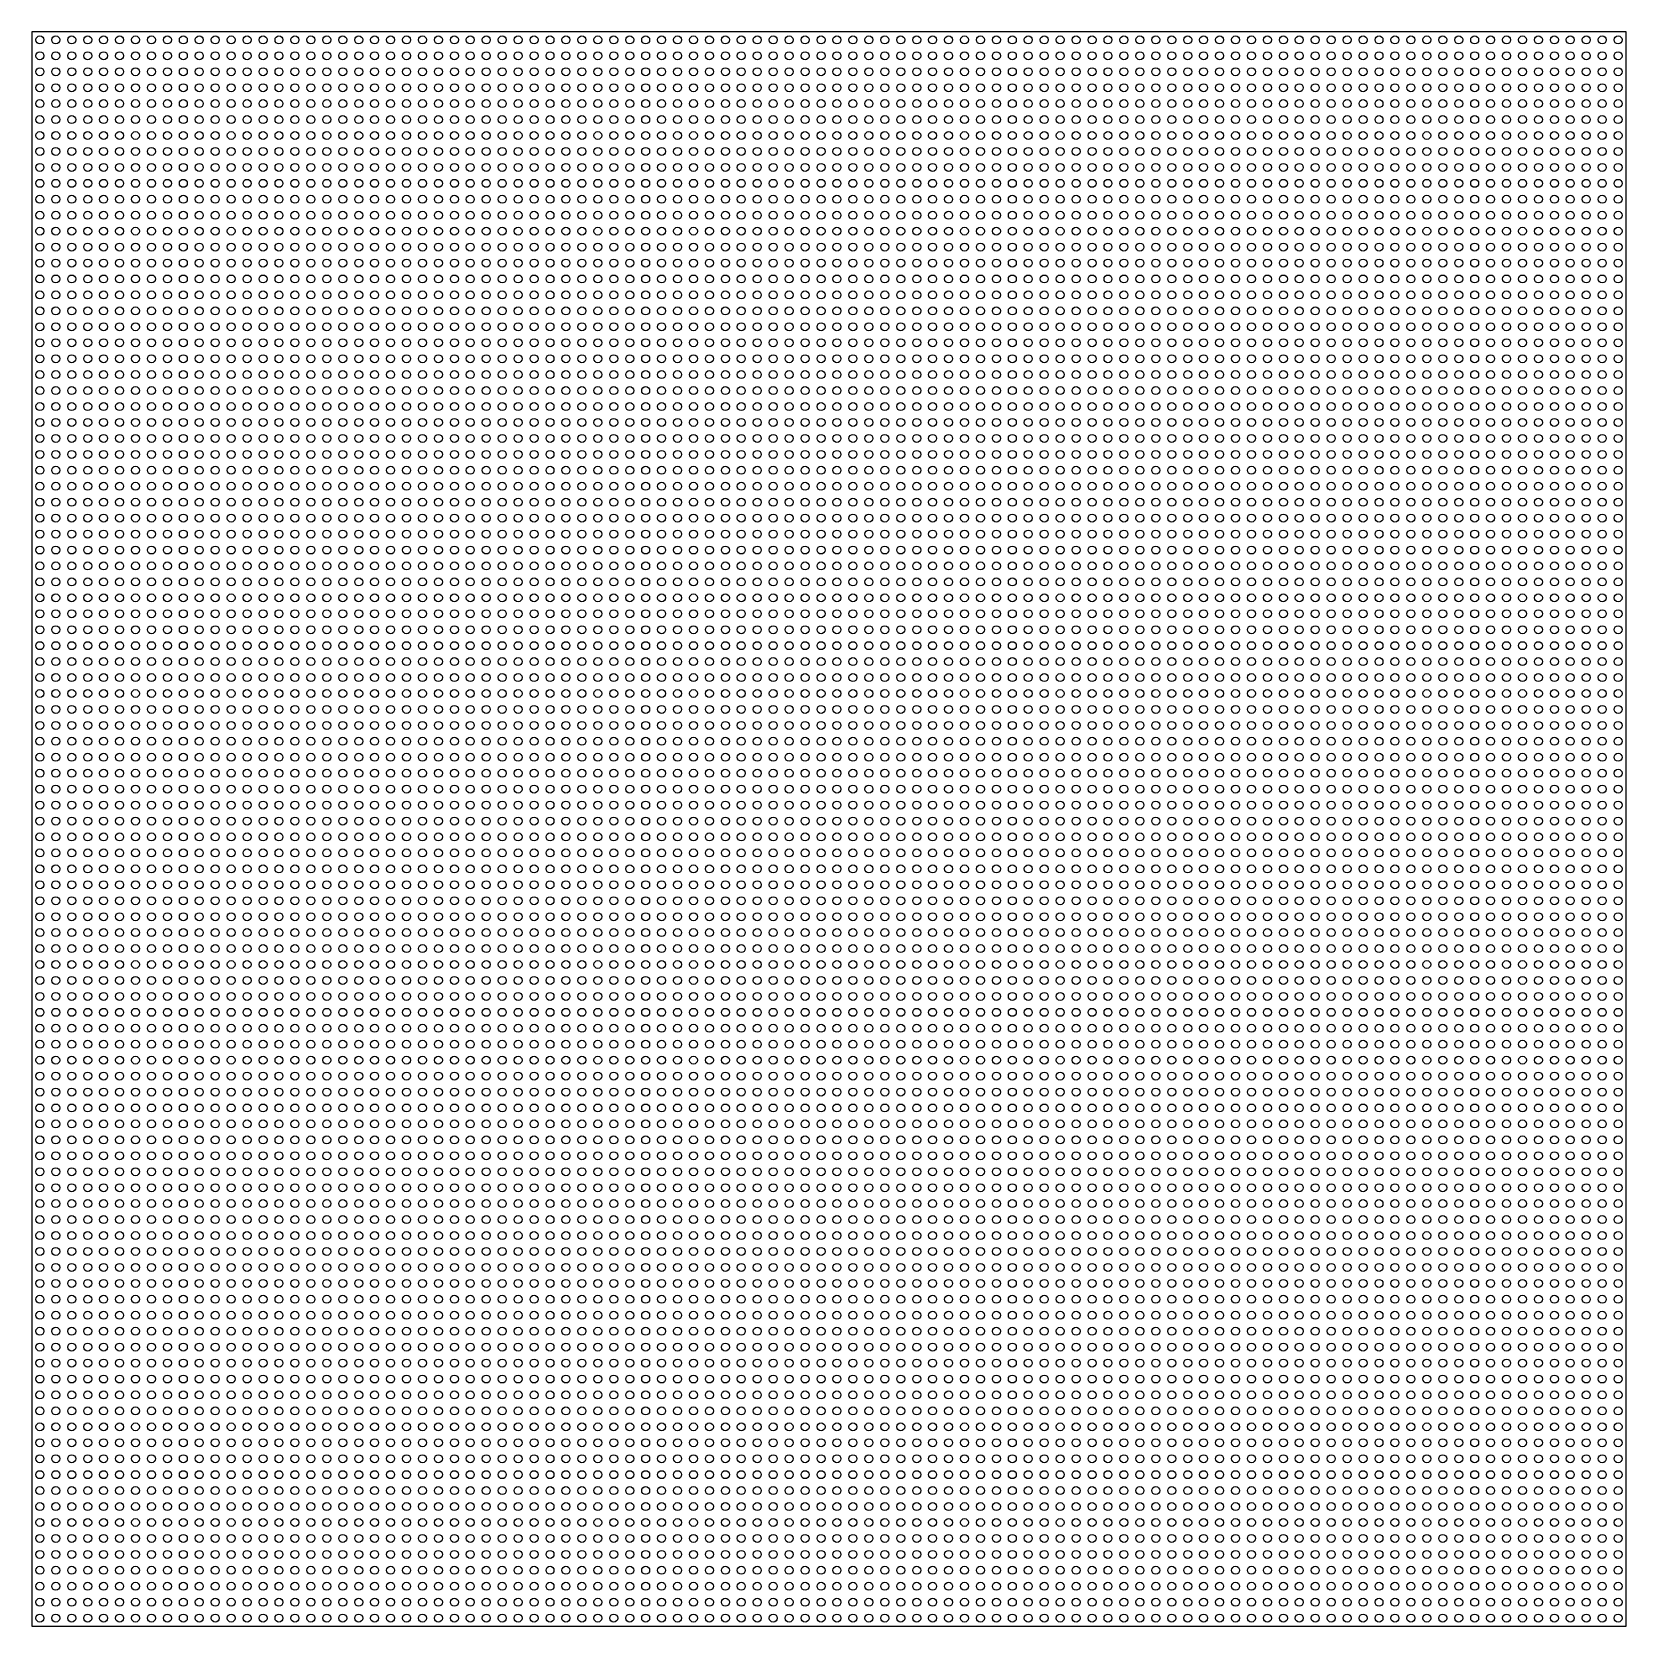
# Model space of a CAD drawing. Header units: millimetres. Extents: x 0 to 10, y 0 to 10.
import ezdxf

# ---------------------------------------------------------------- set-up
doc = ezdxf.new("R2010")
doc.units = ezdxf.units.MM

msp = doc.modelspace()

# ---------------------------------------------------------------- linework, layer by layer
msp.add_lwpolyline([(0, 0), (10, 0), (10, 10), (0, 10)], close=True)
for centre in [(0.05, 9.95), (0.15, 9.95), (0.25, 9.95), (0.35, 9.95), (0.45, 9.95), (0.55, 9.95), (0.65, 9.95), (0.75, 9.95), (0.85, 9.95), (0.95, 9.95), (1.05, 9.95), (1.15, 9.95), (1.25, 9.95), (1.35, 9.95), (1.45, 9.95), (1.55, 9.95), (1.65, 9.95), (1.75, 9.95), (1.85, 9.95), (1.95, 9.95), (2.05, 9.95), (2.15, 9.95), (2.25, 9.95), (2.35, 9.95), (2.45, 9.95), (2.55, 9.95), (2.65, 9.95), (2.75, 9.95), (2.85, 9.95), (2.95, 9.95), (3.05, 9.95), (3.15, 9.95), (3.25, 9.95), (3.35, 9.95), (3.45, 9.95), (3.55, 9.95), (3.65, 9.95), (3.75, 9.95), (3.85, 9.95), (3.95, 9.95), (4.05, 9.95), (4.15, 9.95), (4.25, 9.95), (4.35, 9.95), (4.45, 9.95), (4.55, 9.95), (4.65, 9.95), (4.75, 9.95), (4.85, 9.95), (4.95, 9.95), (5.05, 9.95), (5.15, 9.95), (5.25, 9.95), (5.35, 9.95), (5.45, 9.95), (5.55, 9.95), (5.65, 9.95), (5.75, 9.95), (5.85, 9.95), (5.95, 9.95), (6.05, 9.95), (6.15, 9.95), (6.25, 9.95), (6.35, 9.95), (6.45, 9.95), (6.55, 9.95), (6.65, 9.95), (6.75, 9.95), (6.85, 9.95), (6.95, 9.95), (7.05, 9.95), (7.15, 9.95), (7.25, 9.95), (7.35, 9.95), (7.45, 9.95), (7.55, 9.95), (7.65, 9.95), (7.75, 9.95), (7.85, 9.95), (7.95, 9.95), (8.05, 9.95), (8.15, 9.95), (8.25, 9.95), (8.35, 9.95), (8.45, 9.95), (8.55, 9.95), (8.65, 9.95), (8.75, 9.95), (8.85, 9.95), (8.95, 9.95), (9.05, 9.95), (9.15, 9.95), (9.25, 9.95), (9.35, 9.95), (9.45, 9.95), (9.55, 9.95), (9.65, 9.95), (9.75, 9.95), (9.85, 9.95), (9.95, 9.95), (0.05, 9.85), (0.15, 9.85), (0.25, 9.85), (0.35, 9.85), (0.45, 9.85), (0.55, 9.85), (0.65, 9.85), (0.75, 9.85), (0.85, 9.85), (0.95, 9.85), (1.05, 9.85), (1.15, 9.85), (1.25, 9.85), (1.35, 9.85), (1.45, 9.85), (1.55, 9.85), (1.65, 9.85), (1.75, 9.85), (1.85, 9.85), (1.95, 9.85), (2.05, 9.85), (2.15, 9.85), (2.25, 9.85), (2.35, 9.85), (2.45, 9.85), (2.55, 9.85), (2.65, 9.85), (2.75, 9.85), (2.85, 9.85), (2.95, 9.85), (3.05, 9.85), (3.15, 9.85), (3.25, 9.85), (3.35, 9.85), (3.45, 9.85), (3.55, 9.85), (3.65, 9.85), (3.75, 9.85), (3.85, 9.85), (3.95, 9.85), (4.05, 9.85), (4.15, 9.85), (4.25, 9.85), (4.35, 9.85), (4.45, 9.85), (4.55, 9.85), (4.65, 9.85), (4.75, 9.85), (4.85, 9.85), (4.95, 9.85), (5.05, 9.85), (5.15, 9.85), (5.25, 9.85), (5.35, 9.85), (5.45, 9.85), (5.55, 9.85), (5.65, 9.85), (5.75, 9.85), (5.85, 9.85), (5.95, 9.85), (6.05, 9.85), (6.15, 9.85), (6.25, 9.85), (6.35, 9.85), (6.45, 9.85), (6.55, 9.85), (6.65, 9.85), (6.75, 9.85), (6.85, 9.85), (6.95, 9.85), (7.05, 9.85), (7.15, 9.85), (7.25, 9.85), (7.35, 9.85), (7.45, 9.85), (7.55, 9.85), (7.65, 9.85), (7.75, 9.85), (7.85, 9.85), (7.95, 9.85), (8.05, 9.85), (8.15, 9.85), (8.25, 9.85), (8.35, 9.85), (8.45, 9.85), (8.55, 9.85), (8.65, 9.85), (8.75, 9.85), (8.85, 9.85), (8.95, 9.85), (9.05, 9.85), (9.15, 9.85), (9.25, 9.85), (9.35, 9.85), (9.45, 9.85), (9.55, 9.85), (9.65, 9.85), (9.75, 9.85), (9.85, 9.85), (9.95, 9.85), (0.05, 9.75), (0.15, 9.75), (0.25, 9.75), (0.35, 9.75), (0.45, 9.75), (0.55, 9.75), (0.65, 9.75), (0.75, 9.75), (0.85, 9.75), (0.95, 9.75), (1.05, 9.75), (1.15, 9.75), (1.25, 9.75), (1.35, 9.75), (1.45, 9.75), (1.55, 9.75), (1.65, 9.75), (1.75, 9.75), (1.85, 9.75), (1.95, 9.75), (2.05, 9.75), (2.15, 9.75), (2.25, 9.75), (2.35, 9.75), (2.45, 9.75), (2.55, 9.75), (2.65, 9.75), (2.75, 9.75), (2.85, 9.75), (2.95, 9.75), (3.05, 9.75), (3.15, 9.75), (3.25, 9.75), (3.35, 9.75), (3.45, 9.75), (3.55, 9.75), (3.65, 9.75), (3.75, 9.75), (3.85, 9.75), (3.95, 9.75), (4.05, 9.75), (4.15, 9.75), (4.25, 9.75), (4.35, 9.75), (4.45, 9.75), (4.55, 9.75), (4.65, 9.75), (4.75, 9.75), (4.85, 9.75), (4.95, 9.75), (5.05, 9.75), (5.15, 9.75), (5.25, 9.75), (5.35, 9.75), (5.45, 9.75), (5.55, 9.75), (5.65, 9.75), (5.75, 9.75), (5.85, 9.75), (5.95, 9.75), (6.05, 9.75), (6.15, 9.75), (6.25, 9.75), (6.35, 9.75), (6.45, 9.75), (6.55, 9.75), (6.65, 9.75), (6.75, 9.75), (6.85, 9.75), (6.95, 9.75), (7.05, 9.75), (7.15, 9.75), (7.25, 9.75), (7.35, 9.75), (7.45, 9.75), (7.55, 9.75), (7.65, 9.75), (7.75, 9.75), (7.85, 9.75), (7.95, 9.75), (8.05, 9.75), (8.15, 9.75), (8.25, 9.75), (8.35, 9.75), (8.45, 9.75), (8.55, 9.75), (8.65, 9.75), (8.75, 9.75), (8.85, 9.75), (8.95, 9.75), (9.05, 9.75), (9.15, 9.75), (9.25, 9.75), (9.35, 9.75), (9.45, 9.75), (9.55, 9.75), (9.65, 9.75), (9.75, 9.75), (9.85, 9.75), (9.95, 9.75), (0.05, 9.65), (0.15, 9.65), (0.25, 9.65), (0.35, 9.65), (0.45, 9.65), (0.55, 9.65), (0.65, 9.65), (0.75, 9.65), (0.85, 9.65), (0.95, 9.65), (1.05, 9.65), (1.15, 9.65), (1.25, 9.65), (1.35, 9.65), (1.45, 9.65), (1.55, 9.65), (1.65, 9.65), (1.75, 9.65), (1.85, 9.65), (1.95, 9.65), (2.05, 9.65), (2.15, 9.65), (2.25, 9.65), (2.35, 9.65), (2.45, 9.65), (2.55, 9.65), (2.65, 9.65), (2.75, 9.65), (2.85, 9.65), (2.95, 9.65), (3.05, 9.65), (3.15, 9.65), (3.25, 9.65), (3.35, 9.65), (3.45, 9.65), (3.55, 9.65), (3.65, 9.65), (3.75, 9.65), (3.85, 9.65), (3.95, 9.65), (4.05, 9.65), (4.15, 9.65), (4.25, 9.65), (4.35, 9.65), (4.45, 9.65), (4.55, 9.65), (4.65, 9.65), (4.75, 9.65), (4.85, 9.65), (4.95, 9.65), (5.05, 9.65), (5.15, 9.65), (5.25, 9.65), (5.35, 9.65), (5.45, 9.65), (5.55, 9.65), (5.65, 9.65), (5.75, 9.65), (5.85, 9.65), (5.95, 9.65), (6.05, 9.65), (6.15, 9.65), (6.25, 9.65), (6.35, 9.65), (6.45, 9.65), (6.55, 9.65), (6.65, 9.65), (6.75, 9.65), (6.85, 9.65), (6.95, 9.65), (7.05, 9.65), (7.15, 9.65), (7.25, 9.65), (7.35, 9.65), (7.45, 9.65), (7.55, 9.65), (7.65, 9.65), (7.75, 9.65), (7.85, 9.65), (7.95, 9.65), (8.05, 9.65), (8.15, 9.65), (8.25, 9.65), (8.35, 9.65), (8.45, 9.65), (8.55, 9.65), (8.65, 9.65), (8.75, 9.65), (8.85, 9.65), (8.95, 9.65), (9.05, 9.65), (9.15, 9.65), (9.25, 9.65), (9.35, 9.65), (9.45, 9.65), (9.55, 9.65), (9.65, 9.65), (9.75, 9.65), (9.85, 9.65), (9.95, 9.65), (0.05, 9.55), (0.15, 9.55), (0.25, 9.55), (0.35, 9.55), (0.45, 9.55), (0.55, 9.55), (0.65, 9.55), (0.75, 9.55), (0.85, 9.55), (0.95, 9.55), (1.05, 9.55), (1.15, 9.55), (1.25, 9.55), (1.35, 9.55), (1.45, 9.55), (1.55, 9.55), (1.65, 9.55), (1.75, 9.55), (1.85, 9.55), (1.95, 9.55), (2.05, 9.55), (2.15, 9.55), (2.25, 9.55), (2.35, 9.55), (2.45, 9.55), (2.55, 9.55), (2.65, 9.55), (2.75, 9.55), (2.85, 9.55), (2.95, 9.55), (3.05, 9.55), (3.15, 9.55), (3.25, 9.55), (3.35, 9.55), (3.45, 9.55), (3.55, 9.55), (3.65, 9.55), (3.75, 9.55), (3.85, 9.55), (3.95, 9.55), (4.05, 9.55), (4.15, 9.55), (4.25, 9.55), (4.35, 9.55), (4.45, 9.55), (4.55, 9.55), (4.65, 9.55), (4.75, 9.55), (4.85, 9.55), (4.95, 9.55), (5.05, 9.55), (5.15, 9.55), (5.25, 9.55), (5.35, 9.55), (5.45, 9.55), (5.55, 9.55), (5.65, 9.55), (5.75, 9.55), (5.85, 9.55), (5.95, 9.55), (6.05, 9.55), (6.15, 9.55), (6.25, 9.55), (6.35, 9.55), (6.45, 9.55), (6.55, 9.55), (6.65, 9.55), (6.75, 9.55), (6.85, 9.55), (6.95, 9.55), (7.05, 9.55), (7.15, 9.55), (7.25, 9.55), (7.35, 9.55), (7.45, 9.55), (7.55, 9.55), (7.65, 9.55), (7.75, 9.55), (7.85, 9.55), (7.95, 9.55), (8.05, 9.55), (8.15, 9.55), (8.25, 9.55), (8.35, 9.55), (8.45, 9.55), (8.55, 9.55), (8.65, 9.55), (8.75, 9.55), (8.85, 9.55), (8.95, 9.55), (9.05, 9.55), (9.15, 9.55), (9.25, 9.55), (9.35, 9.55), (9.45, 9.55), (9.55, 9.55), (9.65, 9.55), (9.75, 9.55), (9.85, 9.55), (9.95, 9.55), (0.05, 9.45), (0.15, 9.45), (0.25, 9.45), (0.35, 9.45), (0.45, 9.45), (0.55, 9.45), (0.65, 9.45), (0.75, 9.45), (0.85, 9.45), (0.95, 9.45), (1.05, 9.45), (1.15, 9.45), (1.25, 9.45), (1.35, 9.45), (1.45, 9.45), (1.55, 9.45), (1.65, 9.45), (1.75, 9.45), (1.85, 9.45), (1.95, 9.45), (2.05, 9.45), (2.15, 9.45), (2.25, 9.45), (2.35, 9.45), (2.45, 9.45), (2.55, 9.45), (2.65, 9.45), (2.75, 9.45), (2.85, 9.45), (2.95, 9.45), (3.05, 9.45), (3.15, 9.45), (3.25, 9.45), (3.35, 9.45), (3.45, 9.45), (3.55, 9.45), (3.65, 9.45), (3.75, 9.45), (3.85, 9.45), (3.95, 9.45), (4.05, 9.45), (4.15, 9.45), (4.25, 9.45), (4.35, 9.45), (4.45, 9.45), (4.55, 9.45), (4.65, 9.45), (4.75, 9.45), (4.85, 9.45), (4.95, 9.45), (5.05, 9.45), (5.15, 9.45), (5.25, 9.45), (5.35, 9.45), (5.45, 9.45), (5.55, 9.45), (5.65, 9.45), (5.75, 9.45), (5.85, 9.45), (5.95, 9.45), (6.05, 9.45), (6.15, 9.45), (6.25, 9.45), (6.35, 9.45), (6.45, 9.45), (6.55, 9.45), (6.65, 9.45), (6.75, 9.45), (6.85, 9.45), (6.95, 9.45), (7.05, 9.45), (7.15, 9.45), (7.25, 9.45), (7.35, 9.45), (7.45, 9.45), (7.55, 9.45), (7.65, 9.45), (7.75, 9.45), (7.85, 9.45), (7.95, 9.45), (8.05, 9.45), (8.15, 9.45), (8.25, 9.45), (8.35, 9.45), (8.45, 9.45), (8.55, 9.45), (8.65, 9.45), (8.75, 9.45), (8.85, 9.45), (8.95, 9.45), (9.05, 9.45), (9.15, 9.45), (9.25, 9.45), (9.35, 9.45), (9.45, 9.45), (9.55, 9.45), (9.65, 9.45), (9.75, 9.45), (9.85, 9.45), (9.95, 9.45), (0.05, 9.35), (0.15, 9.35), (0.25, 9.35), (0.35, 9.35), (0.45, 9.35), (0.55, 9.35), (0.65, 9.35), (0.75, 9.35), (0.85, 9.35), (0.95, 9.35), (1.05, 9.35), (1.15, 9.35), (1.25, 9.35), (1.35, 9.35), (1.45, 9.35), (1.55, 9.35), (1.65, 9.35), (1.75, 9.35), (1.85, 9.35), (1.95, 9.35), (2.05, 9.35), (2.15, 9.35), (2.25, 9.35), (2.35, 9.35), (2.45, 9.35), (2.55, 9.35), (2.65, 9.35), (2.75, 9.35), (2.85, 9.35), (2.95, 9.35), (3.05, 9.35), (3.15, 9.35), (3.25, 9.35), (3.35, 9.35), (3.45, 9.35), (3.55, 9.35), (3.65, 9.35), (3.75, 9.35), (3.85, 9.35), (3.95, 9.35), (4.05, 9.35), (4.15, 9.35), (4.25, 9.35), (4.35, 9.35), (4.45, 9.35), (4.55, 9.35), (4.65, 9.35), (4.75, 9.35), (4.85, 9.35), (4.95, 9.35), (5.05, 9.35), (5.15, 9.35), (5.25, 9.35), (5.35, 9.35), (5.45, 9.35), (5.55, 9.35), (5.65, 9.35), (5.75, 9.35), (5.85, 9.35), (5.95, 9.35), (6.05, 9.35), (6.15, 9.35), (6.25, 9.35), (6.35, 9.35), (6.45, 9.35), (6.55, 9.35), (6.65, 9.35), (6.75, 9.35), (6.85, 9.35), (6.95, 9.35), (7.05, 9.35), (7.15, 9.35), (7.25, 9.35), (7.35, 9.35), (7.45, 9.35), (7.55, 9.35), (7.65, 9.35), (7.75, 9.35), (7.85, 9.35), (7.95, 9.35), (8.05, 9.35), (8.15, 9.35), (8.25, 9.35), (8.35, 9.35), (8.45, 9.35), (8.55, 9.35), (8.65, 9.35), (8.75, 9.35), (8.85, 9.35), (8.95, 9.35), (9.05, 9.35), (9.15, 9.35), (9.25, 9.35), (9.35, 9.35), (9.45, 9.35), (9.55, 9.35), (9.65, 9.35), (9.75, 9.35), (9.85, 9.35), (9.95, 9.35), (0.05, 9.25), (0.15, 9.25), (0.25, 9.25), (0.35, 9.25), (0.45, 9.25), (0.55, 9.25), (0.65, 9.25), (0.75, 9.25), (0.85, 9.25), (0.95, 9.25), (1.05, 9.25), (1.15, 9.25), (1.25, 9.25), (1.35, 9.25), (1.45, 9.25), (1.55, 9.25), (1.65, 9.25), (1.75, 9.25), (1.85, 9.25), (1.95, 9.25), (2.05, 9.25), (2.15, 9.25), (2.25, 9.25), (2.35, 9.25), (2.45, 9.25), (2.55, 9.25), (2.65, 9.25), (2.75, 9.25), (2.85, 9.25), (2.95, 9.25), (3.05, 9.25), (3.15, 9.25), (3.25, 9.25), (3.35, 9.25), (3.45, 9.25), (3.55, 9.25), (3.65, 9.25), (3.75, 9.25), (3.85, 9.25), (3.95, 9.25), (4.05, 9.25), (4.15, 9.25), (4.25, 9.25), (4.35, 9.25), (4.45, 9.25), (4.55, 9.25), (4.65, 9.25), (4.75, 9.25), (4.85, 9.25), (4.95, 9.25), (5.05, 9.25), (5.15, 9.25), (5.25, 9.25), (5.35, 9.25), (5.45, 9.25), (5.55, 9.25), (5.65, 9.25), (5.75, 9.25), (5.85, 9.25), (5.95, 9.25), (6.05, 9.25), (6.15, 9.25), (6.25, 9.25), (6.35, 9.25), (6.45, 9.25), (6.55, 9.25), (6.65, 9.25), (6.75, 9.25), (6.85, 9.25), (6.95, 9.25), (7.05, 9.25), (7.15, 9.25), (7.25, 9.25), (7.35, 9.25), (7.45, 9.25), (7.55, 9.25), (7.65, 9.25), (7.75, 9.25), (7.85, 9.25), (7.95, 9.25), (8.05, 9.25), (8.15, 9.25), (8.25, 9.25), (8.35, 9.25), (8.45, 9.25), (8.55, 9.25), (8.65, 9.25), (8.75, 9.25), (8.85, 9.25), (8.95, 9.25), (9.05, 9.25), (9.15, 9.25), (9.25, 9.25), (9.35, 9.25), (9.45, 9.25), (9.55, 9.25), (9.65, 9.25), (9.75, 9.25), (9.85, 9.25), (9.95, 9.25), (0.05, 9.15), (0.15, 9.15), (0.25, 9.15), (0.35, 9.15), (0.45, 9.15), (0.55, 9.15), (0.65, 9.15), (0.75, 9.15), (0.85, 9.15), (0.95, 9.15), (1.05, 9.15), (1.15, 9.15), (1.25, 9.15), (1.35, 9.15), (1.45, 9.15), (1.55, 9.15), (1.65, 9.15), (1.75, 9.15), (1.85, 9.15), (1.95, 9.15), (2.05, 9.15), (2.15, 9.15), (2.25, 9.15), (2.35, 9.15), (2.45, 9.15), (2.55, 9.15), (2.65, 9.15), (2.75, 9.15), (2.85, 9.15), (2.95, 9.15), (3.05, 9.15), (3.15, 9.15), (3.25, 9.15), (3.35, 9.15), (3.45, 9.15), (3.55, 9.15), (3.65, 9.15), (3.75, 9.15), (3.85, 9.15), (3.95, 9.15), (4.05, 9.15), (4.15, 9.15), (4.25, 9.15), (4.35, 9.15), (4.45, 9.15), (4.55, 9.15), (4.65, 9.15), (4.75, 9.15), (4.85, 9.15), (4.95, 9.15), (5.05, 9.15), (5.15, 9.15), (5.25, 9.15), (5.35, 9.15), (5.45, 9.15), (5.55, 9.15), (5.65, 9.15), (5.75, 9.15), (5.85, 9.15), (5.95, 9.15), (6.05, 9.15), (6.15, 9.15), (6.25, 9.15), (6.35, 9.15), (6.45, 9.15), (6.55, 9.15), (6.65, 9.15), (6.75, 9.15), (6.85, 9.15), (6.95, 9.15), (7.05, 9.15), (7.15, 9.15), (7.25, 9.15), (7.35, 9.15), (7.45, 9.15), (7.55, 9.15), (7.65, 9.15), (7.75, 9.15), (7.85, 9.15), (7.95, 9.15), (8.05, 9.15), (8.15, 9.15), (8.25, 9.15), (8.35, 9.15), (8.45, 9.15), (8.55, 9.15), (8.65, 9.15), (8.75, 9.15), (8.85, 9.15), (8.95, 9.15), (9.05, 9.15), (9.15, 9.15), (9.25, 9.15), (9.35, 9.15), (9.45, 9.15), (9.55, 9.15), (9.65, 9.15), (9.75, 9.15), (9.85, 9.15), (9.95, 9.15), (0.05, 9.05), (0.15, 9.05), (0.25, 9.05), (0.35, 9.05), (0.45, 9.05), (0.55, 9.05), (0.65, 9.05), (0.75, 9.05), (0.85, 9.05), (0.95, 9.05), (1.05, 9.05), (1.15, 9.05), (1.25, 9.05), (1.35, 9.05), (1.45, 9.05), (1.55, 9.05), (1.65, 9.05), (1.75, 9.05), (1.85, 9.05), (1.95, 9.05), (2.05, 9.05), (2.15, 9.05), (2.25, 9.05), (2.35, 9.05), (2.45, 9.05), (2.55, 9.05), (2.65, 9.05), (2.75, 9.05), (2.85, 9.05), (2.95, 9.05), (3.05, 9.05), (3.15, 9.05), (3.25, 9.05), (3.35, 9.05), (3.45, 9.05), (3.55, 9.05), (3.65, 9.05), (3.75, 9.05), (3.85, 9.05), (3.95, 9.05), (4.05, 9.05), (4.15, 9.05), (4.25, 9.05), (4.35, 9.05), (4.45, 9.05), (4.55, 9.05), (4.65, 9.05), (4.75, 9.05), (4.85, 9.05), (4.95, 9.05), (5.05, 9.05), (5.15, 9.05), (5.25, 9.05), (5.35, 9.05), (5.45, 9.05), (5.55, 9.05), (5.65, 9.05), (5.75, 9.05), (5.85, 9.05), (5.95, 9.05), (6.05, 9.05), (6.15, 9.05), (6.25, 9.05), (6.35, 9.05), (6.45, 9.05), (6.55, 9.05), (6.65, 9.05), (6.75, 9.05), (6.85, 9.05), (6.95, 9.05), (7.05, 9.05), (7.15, 9.05), (7.25, 9.05), (7.35, 9.05), (7.45, 9.05), (7.55, 9.05), (7.65, 9.05), (7.75, 9.05), (7.85, 9.05), (7.95, 9.05), (8.05, 9.05), (8.15, 9.05), (8.25, 9.05), (8.35, 9.05), (8.45, 9.05), (8.55, 9.05), (8.65, 9.05), (8.75, 9.05), (8.85, 9.05), (8.95, 9.05), (9.05, 9.05), (9.15, 9.05), (9.25, 9.05), (9.35, 9.05), (9.45, 9.05), (9.55, 9.05), (9.65, 9.05), (9.75, 9.05), (9.85, 9.05), (9.95, 9.05), (0.05, 8.95), (0.15, 8.95), (0.25, 8.95), (0.35, 8.95), (0.45, 8.95), (0.55, 8.95), (0.65, 8.95), (0.75, 8.95), (0.85, 8.95), (0.95, 8.95), (1.05, 8.95), (1.15, 8.95), (1.25, 8.95), (1.35, 8.95), (1.45, 8.95), (1.55, 8.95), (1.65, 8.95), (1.75, 8.95), (1.85, 8.95), (1.95, 8.95), (2.05, 8.95), (2.15, 8.95), (2.25, 8.95), (2.35, 8.95), (2.45, 8.95), (2.55, 8.95), (2.65, 8.95), (2.75, 8.95), (2.85, 8.95), (2.95, 8.95), (3.05, 8.95), (3.15, 8.95), (3.25, 8.95), (3.35, 8.95), (3.45, 8.95), (3.55, 8.95), (3.65, 8.95), (3.75, 8.95), (3.85, 8.95), (3.95, 8.95), (4.05, 8.95), (4.15, 8.95), (4.25, 8.95), (4.35, 8.95), (4.45, 8.95), (4.55, 8.95), (4.65, 8.95), (4.75, 8.95), (4.85, 8.95), (4.95, 8.95), (5.05, 8.95), (5.15, 8.95), (5.25, 8.95), (5.35, 8.95), (5.45, 8.95), (5.55, 8.95), (5.65, 8.95), (5.75, 8.95), (5.85, 8.95), (5.95, 8.95), (6.05, 8.95), (6.15, 8.95), (6.25, 8.95), (6.35, 8.95), (6.45, 8.95), (6.55, 8.95), (6.65, 8.95), (6.75, 8.95), (6.85, 8.95), (6.95, 8.95), (7.05, 8.95), (7.15, 8.95), (7.25, 8.95), (7.35, 8.95), (7.45, 8.95), (7.55, 8.95), (7.65, 8.95), (7.75, 8.95), (7.85, 8.95), (7.95, 8.95), (8.05, 8.95), (8.15, 8.95), (8.25, 8.95), (8.35, 8.95), (8.45, 8.95), (8.55, 8.95), (8.65, 8.95), (8.75, 8.95), (8.85, 8.95), (8.95, 8.95), (9.05, 8.95), (9.15, 8.95), (9.25, 8.95), (9.35, 8.95), (9.45, 8.95), (9.55, 8.95), (9.65, 8.95), (9.75, 8.95), (9.85, 8.95), (9.95, 8.95), (0.05, 8.85), (0.15, 8.85), (0.25, 8.85), (0.35, 8.85), (0.45, 8.85), (0.55, 8.85), (0.65, 8.85), (0.75, 8.85), (0.85, 8.85), (0.95, 8.85), (1.05, 8.85), (1.15, 8.85), (1.25, 8.85), (1.35, 8.85), (1.45, 8.85), (1.55, 8.85), (1.65, 8.85), (1.75, 8.85), (1.85, 8.85), (1.95, 8.85), (2.05, 8.85), (2.15, 8.85), (2.25, 8.85), (2.35, 8.85), (2.45, 8.85), (2.55, 8.85), (2.65, 8.85), (2.75, 8.85), (2.85, 8.85), (2.95, 8.85), (3.05, 8.85), (3.15, 8.85), (3.25, 8.85), (3.35, 8.85), (3.45, 8.85), (3.55, 8.85), (3.65, 8.85), (3.75, 8.85), (3.85, 8.85), (3.95, 8.85), (4.05, 8.85), (4.15, 8.85), (4.25, 8.85), (4.35, 8.85), (4.45, 8.85), (4.55, 8.85), (4.65, 8.85), (4.75, 8.85), (4.85, 8.85), (4.95, 8.85), (5.05, 8.85), (5.15, 8.85), (5.25, 8.85), (5.35, 8.85), (5.45, 8.85), (5.55, 8.85), (5.65, 8.85), (5.75, 8.85), (5.85, 8.85), (5.95, 8.85), (6.05, 8.85), (6.15, 8.85), (6.25, 8.85), (6.35, 8.85), (6.45, 8.85), (6.55, 8.85), (6.65, 8.85), (6.75, 8.85), (6.85, 8.85), (6.95, 8.85), (7.05, 8.85), (7.15, 8.85), (7.25, 8.85), (7.35, 8.85), (7.45, 8.85), (7.55, 8.85), (7.65, 8.85), (7.75, 8.85), (7.85, 8.85), (7.95, 8.85), (8.05, 8.85), (8.15, 8.85), (8.25, 8.85), (8.35, 8.85), (8.45, 8.85), (8.55, 8.85), (8.65, 8.85), (8.75, 8.85), (8.85, 8.85), (8.95, 8.85), (9.05, 8.85), (9.15, 8.85), (9.25, 8.85), (9.35, 8.85), (9.45, 8.85), (9.55, 8.85), (9.65, 8.85), (9.75, 8.85), (9.85, 8.85), (9.95, 8.85), (0.05, 8.75), (0.15, 8.75), (0.25, 8.75), (0.35, 8.75), (0.45, 8.75), (0.55, 8.75), (0.65, 8.75), (0.75, 8.75), (0.85, 8.75), (0.95, 8.75), (1.05, 8.75), (1.15, 8.75), (1.25, 8.75), (1.35, 8.75), (1.45, 8.75), (1.55, 8.75), (1.65, 8.75), (1.75, 8.75), (1.85, 8.75), (1.95, 8.75), (2.05, 8.75), (2.15, 8.75), (2.25, 8.75), (2.35, 8.75), (2.45, 8.75), (2.55, 8.75), (2.65, 8.75), (2.75, 8.75), (2.85, 8.75), (2.95, 8.75), (3.05, 8.75), (3.15, 8.75), (3.25, 8.75), (3.35, 8.75), (3.45, 8.75), (3.55, 8.75), (3.65, 8.75), (3.75, 8.75), (3.85, 8.75), (3.95, 8.75), (4.05, 8.75), (4.15, 8.75), (4.25, 8.75), (4.35, 8.75), (4.45, 8.75), (4.55, 8.75), (4.65, 8.75), (4.75, 8.75), (4.85, 8.75), (4.95, 8.75), (5.05, 8.75), (5.15, 8.75), (5.25, 8.75), (5.35, 8.75), (5.45, 8.75), (5.55, 8.75), (5.65, 8.75), (5.75, 8.75), (5.85, 8.75), (5.95, 8.75), (6.05, 8.75), (6.15, 8.75), (6.25, 8.75), (6.35, 8.75), (6.45, 8.75), (6.55, 8.75), (6.65, 8.75), (6.75, 8.75), (6.85, 8.75), (6.95, 8.75), (7.05, 8.75), (7.15, 8.75), (7.25, 8.75), (7.35, 8.75), (7.45, 8.75), (7.55, 8.75), (7.65, 8.75), (7.75, 8.75), (7.85, 8.75), (7.95, 8.75), (8.05, 8.75), (8.15, 8.75), (8.25, 8.75), (8.35, 8.75), (8.45, 8.75), (8.55, 8.75), (8.65, 8.75), (8.75, 8.75), (8.85, 8.75), (8.95, 8.75), (9.05, 8.75), (9.15, 8.75), (9.25, 8.75), (9.35, 8.75), (9.45, 8.75), (9.55, 8.75), (9.65, 8.75), (9.75, 8.75), (9.85, 8.75), (9.95, 8.75), (0.05, 8.65), (0.15, 8.65), (0.25, 8.65), (0.35, 8.65), (0.45, 8.65), (0.55, 8.65), (0.65, 8.65), (0.75, 8.65), (0.85, 8.65), (0.95, 8.65), (1.05, 8.65), (1.15, 8.65), (1.25, 8.65), (1.35, 8.65), (1.45, 8.65), (1.55, 8.65), (1.65, 8.65), (1.75, 8.65), (1.85, 8.65), (1.95, 8.65), (2.05, 8.65), (2.15, 8.65), (2.25, 8.65), (2.35, 8.65), (2.45, 8.65), (2.55, 8.65), (2.65, 8.65), (2.75, 8.65), (2.85, 8.65), (2.95, 8.65), (3.05, 8.65), (3.15, 8.65), (3.25, 8.65), (3.35, 8.65), (3.45, 8.65), (3.55, 8.65), (3.65, 8.65), (3.75, 8.65), (3.85, 8.65), (3.95, 8.65), (4.05, 8.65), (4.15, 8.65), (4.25, 8.65), (4.35, 8.65), (4.45, 8.65), (4.55, 8.65), (4.65, 8.65), (4.75, 8.65), (4.85, 8.65), (4.95, 8.65), (5.05, 8.65), (5.15, 8.65), (5.25, 8.65), (5.35, 8.65), (5.45, 8.65), (5.55, 8.65), (5.65, 8.65), (5.75, 8.65), (5.85, 8.65), (5.95, 8.65), (6.05, 8.65), (6.15, 8.65), (6.25, 8.65), (6.35, 8.65), (6.45, 8.65), (6.55, 8.65), (6.65, 8.65), (6.75, 8.65), (6.85, 8.65), (6.95, 8.65), (7.05, 8.65), (7.15, 8.65), (7.25, 8.65), (7.35, 8.65), (7.45, 8.65), (7.55, 8.65), (7.65, 8.65), (7.75, 8.65), (7.85, 8.65), (7.95, 8.65), (8.05, 8.65), (8.15, 8.65), (8.25, 8.65), (8.35, 8.65), (8.45, 8.65), (8.55, 8.65), (8.65, 8.65), (8.75, 8.65), (8.85, 8.65), (8.95, 8.65), (9.05, 8.65), (9.15, 8.65), (9.25, 8.65), (9.35, 8.65), (9.45, 8.65), (9.55, 8.65), (9.65, 8.65), (9.75, 8.65), (9.85, 8.65), (9.95, 8.65), (0.05, 8.55), (0.15, 8.55), (0.25, 8.55), (0.35, 8.55), (0.45, 8.55), (0.55, 8.55), (0.65, 8.55), (0.75, 8.55), (0.85, 8.55), (0.95, 8.55), (1.05, 8.55), (1.15, 8.55), (1.25, 8.55), (1.35, 8.55), (1.45, 8.55), (1.55, 8.55), (1.65, 8.55), (1.75, 8.55), (1.85, 8.55), (1.95, 8.55), (2.05, 8.55), (2.15, 8.55), (2.25, 8.55), (2.35, 8.55), (2.45, 8.55), (2.55, 8.55), (2.65, 8.55), (2.75, 8.55), (2.85, 8.55), (2.95, 8.55), (3.05, 8.55), (3.15, 8.55), (3.25, 8.55), (3.35, 8.55), (3.45, 8.55), (3.55, 8.55), (3.65, 8.55), (3.75, 8.55), (3.85, 8.55), (3.95, 8.55), (4.05, 8.55), (4.15, 8.55), (4.25, 8.55), (4.35, 8.55), (4.45, 8.55), (4.55, 8.55), (4.65, 8.55), (4.75, 8.55), (4.85, 8.55), (4.95, 8.55), (5.05, 8.55), (5.15, 8.55), (5.25, 8.55), (5.35, 8.55), (5.45, 8.55), (5.55, 8.55), (5.65, 8.55), (5.75, 8.55), (5.85, 8.55), (5.95, 8.55), (6.05, 8.55), (6.15, 8.55), (6.25, 8.55), (6.35, 8.55), (6.45, 8.55), (6.55, 8.55), (6.65, 8.55), (6.75, 8.55), (6.85, 8.55), (6.95, 8.55), (7.05, 8.55), (7.15, 8.55), (7.25, 8.55), (7.35, 8.55), (7.45, 8.55), (7.55, 8.55), (7.65, 8.55), (7.75, 8.55), (7.85, 8.55), (7.95, 8.55), (8.05, 8.55), (8.15, 8.55), (8.25, 8.55), (8.35, 8.55), (8.45, 8.55), (8.55, 8.55), (8.65, 8.55), (8.75, 8.55), (8.85, 8.55), (8.95, 8.55), (9.05, 8.55), (9.15, 8.55), (9.25, 8.55), (9.35, 8.55), (9.45, 8.55), (9.55, 8.55), (9.65, 8.55), (9.75, 8.55), (9.85, 8.55), (9.95, 8.55), (0.05, 8.45), (0.15, 8.45), (0.25, 8.45), (0.35, 8.45), (0.45, 8.45), (0.55, 8.45), (0.65, 8.45), (0.75, 8.45), (0.85, 8.45), (0.95, 8.45), (1.05, 8.45), (1.15, 8.45), (1.25, 8.45), (1.35, 8.45), (1.45, 8.45), (1.55, 8.45), (1.65, 8.45), (1.75, 8.45), (1.85, 8.45), (1.95, 8.45), (2.05, 8.45), (2.15, 8.45), (2.25, 8.45), (2.35, 8.45), (2.45, 8.45), (2.55, 8.45), (2.65, 8.45), (2.75, 8.45), (2.85, 8.45), (2.95, 8.45), (3.05, 8.45), (3.15, 8.45), (3.25, 8.45), (3.35, 8.45), (3.45, 8.45), (3.55, 8.45), (3.65, 8.45), (3.75, 8.45), (3.85, 8.45), (3.95, 8.45), (4.05, 8.45), (4.15, 8.45), (4.25, 8.45), (4.35, 8.45), (4.45, 8.45), (4.55, 8.45), (4.65, 8.45), (4.75, 8.45), (4.85, 8.45), (4.95, 8.45), (5.05, 8.45), (5.15, 8.45), (5.25, 8.45), (5.35, 8.45), (5.45, 8.45), (5.55, 8.45), (5.65, 8.45), (5.75, 8.45), (5.85, 8.45), (5.95, 8.45), (6.05, 8.45), (6.15, 8.45), (6.25, 8.45), (6.35, 8.45), (6.45, 8.45), (6.55, 8.45), (6.65, 8.45), (6.75, 8.45), (6.85, 8.45), (6.95, 8.45), (7.05, 8.45), (7.15, 8.45), (7.25, 8.45), (7.35, 8.45), (7.45, 8.45), (7.55, 8.45), (7.65, 8.45), (7.75, 8.45), (7.85, 8.45), (7.95, 8.45), (8.05, 8.45), (8.15, 8.45), (8.25, 8.45), (8.35, 8.45), (8.45, 8.45), (8.55, 8.45), (8.65, 8.45), (8.75, 8.45), (8.85, 8.45), (8.95, 8.45), (9.05, 8.45), (9.15, 8.45), (9.25, 8.45), (9.35, 8.45), (9.45, 8.45), (9.55, 8.45), (9.65, 8.45), (9.75, 8.45), (9.85, 8.45), (9.95, 8.45), (0.05, 8.35), (0.15, 8.35), (0.25, 8.35), (0.35, 8.35), (0.45, 8.35), (0.55, 8.35), (0.65, 8.35), (0.75, 8.35), (0.85, 8.35), (0.95, 8.35), (1.05, 8.35), (1.15, 8.35), (1.25, 8.35), (1.35, 8.35), (1.45, 8.35), (1.55, 8.35), (1.65, 8.35), (1.75, 8.35), (1.85, 8.35), (1.95, 8.35), (2.05, 8.35), (2.15, 8.35), (2.25, 8.35), (2.35, 8.35), (2.45, 8.35), (2.55, 8.35), (2.65, 8.35), (2.75, 8.35), (2.85, 8.35), (2.95, 8.35), (3.05, 8.35), (3.15, 8.35), (3.25, 8.35), (3.35, 8.35), (3.45, 8.35), (3.55, 8.35), (3.65, 8.35), (3.75, 8.35), (3.85, 8.35), (3.95, 8.35), (4.05, 8.35), (4.15, 8.35), (4.25, 8.35), (4.35, 8.35), (4.45, 8.35), (4.55, 8.35), (4.65, 8.35), (4.75, 8.35), (4.85, 8.35), (4.95, 8.35), (5.05, 8.35), (5.15, 8.35), (5.25, 8.35), (5.35, 8.35), (5.45, 8.35), (5.55, 8.35), (5.65, 8.35), (5.75, 8.35), (5.85, 8.35), (5.95, 8.35), (6.05, 8.35), (6.15, 8.35), (6.25, 8.35), (6.35, 8.35), (6.45, 8.35), (6.55, 8.35), (6.65, 8.35), (6.75, 8.35), (6.85, 8.35), (6.95, 8.35), (7.05, 8.35), (7.15, 8.35), (7.25, 8.35), (7.35, 8.35), (7.45, 8.35), (7.55, 8.35), (7.65, 8.35), (7.75, 8.35), (7.85, 8.35), (7.95, 8.35), (8.05, 8.35), (8.15, 8.35), (8.25, 8.35), (8.35, 8.35), (8.45, 8.35), (8.55, 8.35), (8.65, 8.35), (8.75, 8.35), (8.85, 8.35), (8.95, 8.35), (9.05, 8.35), (9.15, 8.35), (9.25, 8.35), (9.35, 8.35), (9.45, 8.35), (9.55, 8.35), (9.65, 8.35), (9.75, 8.35), (9.85, 8.35), (9.95, 8.35), (0.05, 8.25), (0.15, 8.25), (0.25, 8.25), (0.35, 8.25), (0.45, 8.25), (0.55, 8.25), (0.65, 8.25), (0.75, 8.25), (0.85, 8.25), (0.95, 8.25), (1.05, 8.25), (1.15, 8.25), (1.25, 8.25), (1.35, 8.25), (1.45, 8.25), (1.55, 8.25), (1.65, 8.25), (1.75, 8.25), (1.85, 8.25), (1.95, 8.25), (2.05, 8.25), (2.15, 8.25), (2.25, 8.25), (2.35, 8.25), (2.45, 8.25), (2.55, 8.25), (2.65, 8.25), (2.75, 8.25), (2.85, 8.25), (2.95, 8.25), (3.05, 8.25), (3.15, 8.25), (3.25, 8.25), (3.35, 8.25), (3.45, 8.25), (3.55, 8.25), (3.65, 8.25), (3.75, 8.25), (3.85, 8.25), (3.95, 8.25), (4.05, 8.25), (4.15, 8.25), (4.25, 8.25), (4.35, 8.25), (4.45, 8.25), (4.55, 8.25), (4.65, 8.25), (4.75, 8.25), (4.85, 8.25), (4.95, 8.25), (5.05, 8.25), (5.15, 8.25), (5.25, 8.25), (5.35, 8.25), (5.45, 8.25), (5.55, 8.25), (5.65, 8.25), (5.75, 8.25), (5.85, 8.25), (5.95, 8.25), (6.05, 8.25), (6.15, 8.25), (6.25, 8.25), (6.35, 8.25), (6.45, 8.25), (6.55, 8.25), (6.65, 8.25), (6.75, 8.25), (6.85, 8.25), (6.95, 8.25), (7.05, 8.25), (7.15, 8.25), (7.25, 8.25), (7.35, 8.25), (7.45, 8.25), (7.55, 8.25), (7.65, 8.25), (7.75, 8.25), (7.85, 8.25), (7.95, 8.25), (8.05, 8.25), (8.15, 8.25), (8.25, 8.25), (8.35, 8.25), (8.45, 8.25), (8.55, 8.25), (8.65, 8.25), (8.75, 8.25), (8.85, 8.25), (8.95, 8.25), (9.05, 8.25), (9.15, 8.25), (9.25, 8.25), (9.35, 8.25), (9.45, 8.25), (9.55, 8.25), (9.65, 8.25), (9.75, 8.25), (9.85, 8.25), (9.95, 8.25), (0.05, 8.15), (0.15, 8.15), (0.25, 8.15), (0.35, 8.15), (0.45, 8.15), (0.55, 8.15), (0.65, 8.15), (0.75, 8.15), (0.85, 8.15), (0.95, 8.15), (1.05, 8.15), (1.15, 8.15), (1.25, 8.15), (1.35, 8.15), (1.45, 8.15), (1.55, 8.15), (1.65, 8.15), (1.75, 8.15), (1.85, 8.15), (1.95, 8.15), (2.05, 8.15), (2.15, 8.15), (2.25, 8.15), (2.35, 8.15), (2.45, 8.15), (2.55, 8.15), (2.65, 8.15), (2.75, 8.15), (2.85, 8.15), (2.95, 8.15), (3.05, 8.15), (3.15, 8.15), (3.25, 8.15), (3.35, 8.15), (3.45, 8.15), (3.55, 8.15), (3.65, 8.15), (3.75, 8.15), (3.85, 8.15), (3.95, 8.15), (4.05, 8.15), (4.15, 8.15), (4.25, 8.15), (4.35, 8.15), (4.45, 8.15), (4.55, 8.15), (4.65, 8.15), (4.75, 8.15), (4.85, 8.15), (4.95, 8.15), (5.05, 8.15), (5.15, 8.15), (5.25, 8.15), (5.35, 8.15), (5.45, 8.15), (5.55, 8.15), (5.65, 8.15), (5.75, 8.15), (5.85, 8.15), (5.95, 8.15), (6.05, 8.15), (6.15, 8.15), (6.25, 8.15), (6.35, 8.15), (6.45, 8.15), (6.55, 8.15), (6.65, 8.15), (6.75, 8.15), (6.85, 8.15), (6.95, 8.15), (7.05, 8.15), (7.15, 8.15), (7.25, 8.15), (7.35, 8.15), (7.45, 8.15), (7.55, 8.15), (7.65, 8.15), (7.75, 8.15), (7.85, 8.15), (7.95, 8.15), (8.05, 8.15), (8.15, 8.15), (8.25, 8.15), (8.35, 8.15), (8.45, 8.15), (8.55, 8.15), (8.65, 8.15), (8.75, 8.15), (8.85, 8.15), (8.95, 8.15), (9.05, 8.15), (9.15, 8.15), (9.25, 8.15), (9.35, 8.15), (9.45, 8.15), (9.55, 8.15), (9.65, 8.15), (9.75, 8.15), (9.85, 8.15), (9.95, 8.15), (0.05, 8.05), (0.15, 8.05), (0.25, 8.05), (0.35, 8.05), (0.45, 8.05), (0.55, 8.05), (0.65, 8.05), (0.75, 8.05), (0.85, 8.05), (0.95, 8.05), (1.05, 8.05), (1.15, 8.05), (1.25, 8.05), (1.35, 8.05), (1.45, 8.05), (1.55, 8.05), (1.65, 8.05), (1.75, 8.05), (1.85, 8.05), (1.95, 8.05), (2.05, 8.05), (2.15, 8.05), (2.25, 8.05), (2.35, 8.05), (2.45, 8.05), (2.55, 8.05), (2.65, 8.05), (2.75, 8.05), (2.85, 8.05), (2.95, 8.05), (3.05, 8.05), (3.15, 8.05), (3.25, 8.05), (3.35, 8.05), (3.45, 8.05), (3.55, 8.05), (3.65, 8.05), (3.75, 8.05), (3.85, 8.05), (3.95, 8.05), (4.05, 8.05), (4.15, 8.05), (4.25, 8.05), (4.35, 8.05), (4.45, 8.05), (4.55, 8.05), (4.65, 8.05), (4.75, 8.05), (4.85, 8.05), (4.95, 8.05), (5.05, 8.05), (5.15, 8.05), (5.25, 8.05), (5.35, 8.05), (5.45, 8.05), (5.55, 8.05), (5.65, 8.05), (5.75, 8.05), (5.85, 8.05), (5.95, 8.05), (6.05, 8.05), (6.15, 8.05), (6.25, 8.05), (6.35, 8.05), (6.45, 8.05), (6.55, 8.05), (6.65, 8.05), (6.75, 8.05), (6.85, 8.05), (6.95, 8.05), (7.05, 8.05), (7.15, 8.05), (7.25, 8.05), (7.35, 8.05), (7.45, 8.05), (7.55, 8.05), (7.65, 8.05), (7.75, 8.05), (7.85, 8.05), (7.95, 8.05), (8.05, 8.05), (8.15, 8.05), (8.25, 8.05), (8.35, 8.05), (8.45, 8.05), (8.55, 8.05), (8.65, 8.05), (8.75, 8.05), (8.85, 8.05), (8.95, 8.05), (9.05, 8.05), (9.15, 8.05), (9.25, 8.05), (9.35, 8.05), (9.45, 8.05), (9.55, 8.05), (9.65, 8.05), (9.75, 8.05), (9.85, 8.05), (9.95, 8.05), (0.05, 7.95), (0.15, 7.95), (0.25, 7.95), (0.35, 7.95), (0.45, 7.95), (0.55, 7.95), (0.65, 7.95), (0.75, 7.95), (0.85, 7.95), (0.95, 7.95), (1.05, 7.95), (1.15, 7.95), (1.25, 7.95), (1.35, 7.95), (1.45, 7.95), (1.55, 7.95), (1.65, 7.95), (1.75, 7.95), (1.85, 7.95), (1.95, 7.95), (2.05, 7.95), (2.15, 7.95), (2.25, 7.95), (2.35, 7.95), (2.45, 7.95), (2.55, 7.95), (2.65, 7.95), (2.75, 7.95), (2.85, 7.95), (2.95, 7.95), (3.05, 7.95), (3.15, 7.95), (3.25, 7.95), (3.35, 7.95), (3.45, 7.95), (3.55, 7.95), (3.65, 7.95), (3.75, 7.95), (3.85, 7.95), (3.95, 7.95), (4.05, 7.95), (4.15, 7.95), (4.25, 7.95), (4.35, 7.95), (4.45, 7.95), (4.55, 7.95), (4.65, 7.95), (4.75, 7.95), (4.85, 7.95), (4.95, 7.95), (5.05, 7.95), (5.15, 7.95), (5.25, 7.95), (5.35, 7.95), (5.45, 7.95), (5.55, 7.95), (5.65, 7.95), (5.75, 7.95), (5.85, 7.95), (5.95, 7.95), (6.05, 7.95), (6.15, 7.95), (6.25, 7.95), (6.35, 7.95), (6.45, 7.95), (6.55, 7.95), (6.65, 7.95), (6.75, 7.95), (6.85, 7.95), (6.95, 7.95), (7.05, 7.95), (7.15, 7.95), (7.25, 7.95), (7.35, 7.95), (7.45, 7.95), (7.55, 7.95), (7.65, 7.95), (7.75, 7.95), (7.85, 7.95), (7.95, 7.95), (8.05, 7.95), (8.15, 7.95), (8.25, 7.95), (8.35, 7.95), (8.45, 7.95), (8.55, 7.95), (8.65, 7.95), (8.75, 7.95), (8.85, 7.95), (8.95, 7.95), (9.05, 7.95), (9.15, 7.95), (9.25, 7.95), (9.35, 7.95), (9.45, 7.95), (9.55, 7.95), (9.65, 7.95), (9.75, 7.95), (9.85, 7.95), (9.95, 7.95), (0.05, 7.85), (0.15, 7.85), (0.25, 7.85), (0.35, 7.85), (0.45, 7.85), (0.55, 7.85), (0.65, 7.85), (0.75, 7.85), (0.85, 7.85), (0.95, 7.85), (1.05, 7.85), (1.15, 7.85), (1.25, 7.85), (1.35, 7.85), (1.45, 7.85), (1.55, 7.85), (1.65, 7.85), (1.75, 7.85), (1.85, 7.85), (1.95, 7.85), (2.05, 7.85), (2.15, 7.85), (2.25, 7.85), (2.35, 7.85), (2.45, 7.85), (2.55, 7.85), (2.65, 7.85), (2.75, 7.85), (2.85, 7.85), (2.95, 7.85), (3.05, 7.85), (3.15, 7.85), (3.25, 7.85), (3.35, 7.85), (3.45, 7.85), (3.55, 7.85), (3.65, 7.85), (3.75, 7.85), (3.85, 7.85), (3.95, 7.85), (4.05, 7.85), (4.15, 7.85), (4.25, 7.85), (4.35, 7.85), (4.45, 7.85), (4.55, 7.85), (4.65, 7.85), (4.75, 7.85), (4.85, 7.85), (4.95, 7.85), (5.05, 7.85), (5.15, 7.85), (5.25, 7.85), (5.35, 7.85), (5.45, 7.85), (5.55, 7.85), (5.65, 7.85), (5.75, 7.85), (5.85, 7.85), (5.95, 7.85), (6.05, 7.85), (6.15, 7.85), (6.25, 7.85), (6.35, 7.85), (6.45, 7.85), (6.55, 7.85), (6.65, 7.85), (6.75, 7.85), (6.85, 7.85), (6.95, 7.85), (7.05, 7.85), (7.15, 7.85), (7.25, 7.85), (7.35, 7.85), (7.45, 7.85), (7.55, 7.85), (7.65, 7.85), (7.75, 7.85), (7.85, 7.85), (7.95, 7.85), (8.05, 7.85), (8.15, 7.85), (8.25, 7.85), (8.35, 7.85), (8.45, 7.85), (8.55, 7.85), (8.65, 7.85), (8.75, 7.85), (8.85, 7.85), (8.95, 7.85), (9.05, 7.85), (9.15, 7.85), (9.25, 7.85), (9.35, 7.85), (9.45, 7.85), (9.55, 7.85), (9.65, 7.85), (9.75, 7.85), (9.85, 7.85), (9.95, 7.85), (0.05, 7.75), (0.15, 7.75), (0.25, 7.75), (0.35, 7.75), (0.45, 7.75), (0.55, 7.75), (0.65, 7.75), (0.75, 7.75), (0.85, 7.75), (0.95, 7.75), (1.05, 7.75), (1.15, 7.75), (1.25, 7.75), (1.35, 7.75), (1.45, 7.75), (1.55, 7.75), (1.65, 7.75), (1.75, 7.75), (1.85, 7.75), (1.95, 7.75), (2.05, 7.75), (2.15, 7.75), (2.25, 7.75), (2.35, 7.75), (2.45, 7.75), (2.55, 7.75), (2.65, 7.75), (2.75, 7.75), (2.85, 7.75), (2.95, 7.75), (3.05, 7.75), (3.15, 7.75), (3.25, 7.75), (3.35, 7.75), (3.45, 7.75), (3.55, 7.75), (3.65, 7.75), (3.75, 7.75), (3.85, 7.75), (3.95, 7.75), (4.05, 7.75), (4.15, 7.75), (4.25, 7.75), (4.35, 7.75), (4.45, 7.75), (4.55, 7.75), (4.65, 7.75), (4.75, 7.75), (4.85, 7.75), (4.95, 7.75), (5.05, 7.75), (5.15, 7.75), (5.25, 7.75), (5.35, 7.75), (5.45, 7.75), (5.55, 7.75), (5.65, 7.75), (5.75, 7.75), (5.85, 7.75), (5.95, 7.75), (6.05, 7.75), (6.15, 7.75), (6.25, 7.75), (6.35, 7.75), (6.45, 7.75), (6.55, 7.75), (6.65, 7.75), (6.75, 7.75), (6.85, 7.75), (6.95, 7.75), (7.05, 7.75), (7.15, 7.75), (7.25, 7.75), (7.35, 7.75), (7.45, 7.75), (7.55, 7.75), (7.65, 7.75), (7.75, 7.75), (7.85, 7.75), (7.95, 7.75), (8.05, 7.75), (8.15, 7.75), (8.25, 7.75), (8.35, 7.75), (8.45, 7.75), (8.55, 7.75), (8.65, 7.75), (8.75, 7.75), (8.85, 7.75), (8.95, 7.75), (9.05, 7.75), (9.15, 7.75), (9.25, 7.75), (9.35, 7.75), (9.45, 7.75), (9.55, 7.75), (9.65, 7.75), (9.75, 7.75), (9.85, 7.75), (9.95, 7.75), (0.05, 7.65), (0.15, 7.65), (0.25, 7.65), (0.35, 7.65), (0.45, 7.65), (0.55, 7.65), (0.65, 7.65), (0.75, 7.65), (0.85, 7.65), (0.95, 7.65), (1.05, 7.65), (1.15, 7.65), (1.25, 7.65), (1.35, 7.65), (1.45, 7.65), (1.55, 7.65), (1.65, 7.65), (1.75, 7.65), (1.85, 7.65), (1.95, 7.65), (2.05, 7.65), (2.15, 7.65), (2.25, 7.65), (2.35, 7.65), (2.45, 7.65), (2.55, 7.65), (2.65, 7.65), (2.75, 7.65), (2.85, 7.65), (2.95, 7.65), (3.05, 7.65), (3.15, 7.65), (3.25, 7.65), (3.35, 7.65), (3.45, 7.65), (3.55, 7.65), (3.65, 7.65), (3.75, 7.65), (3.85, 7.65), (3.95, 7.65), (4.05, 7.65), (4.15, 7.65), (4.25, 7.65), (4.35, 7.65), (4.45, 7.65), (4.55, 7.65), (4.65, 7.65), (4.75, 7.65), (4.85, 7.65), (4.95, 7.65), (5.05, 7.65), (5.15, 7.65), (5.25, 7.65), (5.35, 7.65), (5.45, 7.65), (5.55, 7.65), (5.65, 7.65), (5.75, 7.65), (5.85, 7.65), (5.95, 7.65), (6.05, 7.65), (6.15, 7.65), (6.25, 7.65), (6.35, 7.65), (6.45, 7.65), (6.55, 7.65), (6.65, 7.65), (6.75, 7.65), (6.85, 7.65), (6.95, 7.65), (7.05, 7.65), (7.15, 7.65), (7.25, 7.65), (7.35, 7.65), (7.45, 7.65), (7.55, 7.65), (7.65, 7.65), (7.75, 7.65), (7.85, 7.65), (7.95, 7.65), (8.05, 7.65), (8.15, 7.65), (8.25, 7.65), (8.35, 7.65), (8.45, 7.65), (8.55, 7.65), (8.65, 7.65), (8.75, 7.65), (8.85, 7.65), (8.95, 7.65), (9.05, 7.65), (9.15, 7.65), (9.25, 7.65), (9.35, 7.65), (9.45, 7.65), (9.55, 7.65), (9.65, 7.65), (9.75, 7.65), (9.85, 7.65), (9.95, 7.65), (0.05, 7.55), (0.15, 7.55), (0.25, 7.55), (0.35, 7.55), (0.45, 7.55), (0.55, 7.55), (0.65, 7.55), (0.75, 7.55), (0.85, 7.55), (0.95, 7.55), (1.05, 7.55), (1.15, 7.55), (1.25, 7.55), (1.35, 7.55), (1.45, 7.55), (1.55, 7.55), (1.65, 7.55), (1.75, 7.55), (1.85, 7.55), (1.95, 7.55), (2.05, 7.55), (2.15, 7.55), (2.25, 7.55), (2.35, 7.55), (2.45, 7.55), (2.55, 7.55), (2.65, 7.55), (2.75, 7.55), (2.85, 7.55), (2.95, 7.55), (3.05, 7.55), (3.15, 7.55), (3.25, 7.55), (3.35, 7.55), (3.45, 7.55), (3.55, 7.55), (3.65, 7.55), (3.75, 7.55), (3.85, 7.55), (3.95, 7.55), (4.05, 7.55), (4.15, 7.55), (4.25, 7.55), (4.35, 7.55), (4.45, 7.55), (4.55, 7.55), (4.65, 7.55), (4.75, 7.55), (4.85, 7.55), (4.95, 7.55), (5.05, 7.55), (5.15, 7.55), (5.25, 7.55), (5.35, 7.55), (5.45, 7.55), (5.55, 7.55), (5.65, 7.55), (5.75, 7.55), (5.85, 7.55), (5.95, 7.55), (6.05, 7.55), (6.15, 7.55), (6.25, 7.55), (6.35, 7.55), (6.45, 7.55), (6.55, 7.55), (6.65, 7.55), (6.75, 7.55), (6.85, 7.55), (6.95, 7.55), (7.05, 7.55), (7.15, 7.55), (7.25, 7.55), (7.35, 7.55), (7.45, 7.55), (7.55, 7.55), (7.65, 7.55), (7.75, 7.55), (7.85, 7.55), (7.95, 7.55), (8.05, 7.55), (8.15, 7.55), (8.25, 7.55), (8.35, 7.55), (8.45, 7.55), (8.55, 7.55), (8.65, 7.55), (8.75, 7.55), (8.85, 7.55), (8.95, 7.55), (9.05, 7.55), (9.15, 7.55), (9.25, 7.55), (9.35, 7.55), (9.45, 7.55), (9.55, 7.55), (9.65, 7.55), (9.75, 7.55), (9.85, 7.55), (9.95, 7.55), (0.05, 7.45), (0.15, 7.45), (0.25, 7.45), (0.35, 7.45), (0.45, 7.45), (0.55, 7.45), (0.65, 7.45), (0.75, 7.45), (0.85, 7.45), (0.95, 7.45), (1.05, 7.45), (1.15, 7.45), (1.25, 7.45), (1.35, 7.45), (1.45, 7.45), (1.55, 7.45), (1.65, 7.45), (1.75, 7.45), (1.85, 7.45), (1.95, 7.45), (2.05, 7.45), (2.15, 7.45), (2.25, 7.45), (2.35, 7.45), (2.45, 7.45), (2.55, 7.45), (2.65, 7.45), (2.75, 7.45), (2.85, 7.45), (2.95, 7.45), (3.05, 7.45), (3.15, 7.45), (3.25, 7.45), (3.35, 7.45), (3.45, 7.45), (3.55, 7.45), (3.65, 7.45), (3.75, 7.45), (3.85, 7.45), (3.95, 7.45), (4.05, 7.45), (4.15, 7.45), (4.25, 7.45), (4.35, 7.45), (4.45, 7.45), (4.55, 7.45), (4.65, 7.45), (4.75, 7.45), (4.85, 7.45), (4.95, 7.45), (5.05, 7.45), (5.15, 7.45), (5.25, 7.45), (5.35, 7.45), (5.45, 7.45), (5.55, 7.45), (5.65, 7.45), (5.75, 7.45), (5.85, 7.45), (5.95, 7.45), (6.05, 7.45), (6.15, 7.45), (6.25, 7.45), (6.35, 7.45), (6.45, 7.45), (6.55, 7.45), (6.65, 7.45), (6.75, 7.45), (6.85, 7.45), (6.95, 7.45), (7.05, 7.45), (7.15, 7.45), (7.25, 7.45), (7.35, 7.45), (7.45, 7.45), (7.55, 7.45), (7.65, 7.45), (7.75, 7.45), (7.85, 7.45), (7.95, 7.45), (8.05, 7.45), (8.15, 7.45), (8.25, 7.45), (8.35, 7.45), (8.45, 7.45), (8.55, 7.45), (8.65, 7.45), (8.75, 7.45), (8.85, 7.45), (8.95, 7.45), (9.05, 7.45), (9.15, 7.45), (9.25, 7.45), (9.35, 7.45), (9.45, 7.45), (9.55, 7.45), (9.65, 7.45), (9.75, 7.45), (9.85, 7.45), (9.95, 7.45), (0.05, 7.35), (0.15, 7.35), (0.25, 7.35), (0.35, 7.35), (0.45, 7.35), (0.55, 7.35), (0.65, 7.35), (0.75, 7.35), (0.85, 7.35), (0.95, 7.35), (1.05, 7.35), (1.15, 7.35), (1.25, 7.35), (1.35, 7.35), (1.45, 7.35), (1.55, 7.35), (1.65, 7.35), (1.75, 7.35), (1.85, 7.35), (1.95, 7.35), (2.05, 7.35), (2.15, 7.35), (2.25, 7.35), (2.35, 7.35), (2.45, 7.35), (2.55, 7.35), (2.65, 7.35), (2.75, 7.35), (2.85, 7.35), (2.95, 7.35), (3.05, 7.35), (3.15, 7.35), (3.25, 7.35), (3.35, 7.35), (3.45, 7.35), (3.55, 7.35), (3.65, 7.35), (3.75, 7.35), (3.85, 7.35), (3.95, 7.35), (4.05, 7.35), (4.15, 7.35), (4.25, 7.35), (4.35, 7.35), (4.45, 7.35), (4.55, 7.35), (4.65, 7.35), (4.75, 7.35), (4.85, 7.35), (4.95, 7.35), (5.05, 7.35), (5.15, 7.35), (5.25, 7.35), (5.35, 7.35), (5.45, 7.35), (5.55, 7.35), (5.65, 7.35), (5.75, 7.35), (5.85, 7.35), (5.95, 7.35), (6.05, 7.35), (6.15, 7.35), (6.25, 7.35), (6.35, 7.35), (6.45, 7.35), (6.55, 7.35), (6.65, 7.35), (6.75, 7.35), (6.85, 7.35), (6.95, 7.35), (7.05, 7.35), (7.15, 7.35), (7.25, 7.35), (7.35, 7.35), (7.45, 7.35), (7.55, 7.35), (7.65, 7.35), (7.75, 7.35), (7.85, 7.35), (7.95, 7.35), (8.05, 7.35), (8.15, 7.35), (8.25, 7.35), (8.35, 7.35), (8.45, 7.35), (8.55, 7.35), (8.65, 7.35), (8.75, 7.35), (8.85, 7.35), (8.95, 7.35), (9.05, 7.35), (9.15, 7.35), (9.25, 7.35), (9.35, 7.35), (9.45, 7.35), (9.55, 7.35), (9.65, 7.35), (9.75, 7.35), (9.85, 7.35), (9.95, 7.35), (0.05, 7.25), (0.15, 7.25), (0.25, 7.25), (0.35, 7.25), (0.45, 7.25), (0.55, 7.25), (0.65, 7.25), (0.75, 7.25), (0.85, 7.25), (0.95, 7.25), (1.05, 7.25), (1.15, 7.25), (1.25, 7.25), (1.35, 7.25), (1.45, 7.25), (1.55, 7.25), (1.65, 7.25), (1.75, 7.25), (1.85, 7.25), (1.95, 7.25), (2.05, 7.25), (2.15, 7.25), (2.25, 7.25), (2.35, 7.25), (2.45, 7.25), (2.55, 7.25), (2.65, 7.25), (2.75, 7.25), (2.85, 7.25), (2.95, 7.25), (3.05, 7.25), (3.15, 7.25), (3.25, 7.25), (3.35, 7.25), (3.45, 7.25), (3.55, 7.25), (3.65, 7.25), (3.75, 7.25), (3.85, 7.25), (3.95, 7.25), (4.05, 7.25), (4.15, 7.25), (4.25, 7.25), (4.35, 7.25), (4.45, 7.25), (4.55, 7.25), (4.65, 7.25), (4.75, 7.25), (4.85, 7.25), (4.95, 7.25), (5.05, 7.25), (5.15, 7.25), (5.25, 7.25), (5.35, 7.25), (5.45, 7.25), (5.55, 7.25), (5.65, 7.25), (5.75, 7.25), (5.85, 7.25), (5.95, 7.25), (6.05, 7.25), (6.15, 7.25), (6.25, 7.25), (6.35, 7.25), (6.45, 7.25), (6.55, 7.25), (6.65, 7.25), (6.75, 7.25), (6.85, 7.25), (6.95, 7.25), (7.05, 7.25), (7.15, 7.25), (7.25, 7.25), (7.35, 7.25), (7.45, 7.25), (7.55, 7.25), (7.65, 7.25), (7.75, 7.25), (7.85, 7.25), (7.95, 7.25), (8.05, 7.25), (8.15, 7.25), (8.25, 7.25), (8.35, 7.25), (8.45, 7.25), (8.55, 7.25), (8.65, 7.25), (8.75, 7.25), (8.85, 7.25), (8.95, 7.25), (9.05, 7.25), (9.15, 7.25), (9.25, 7.25), (9.35, 7.25), (9.45, 7.25), (9.55, 7.25), (9.65, 7.25), (9.75, 7.25), (9.85, 7.25), (9.95, 7.25), (0.05, 7.15), (0.15, 7.15), (0.25, 7.15), (0.35, 7.15), (0.45, 7.15), (0.55, 7.15), (0.65, 7.15), (0.75, 7.15), (0.85, 7.15), (0.95, 7.15), (1.05, 7.15), (1.15, 7.15), (1.25, 7.15), (1.35, 7.15), (1.45, 7.15), (1.55, 7.15), (1.65, 7.15), (1.75, 7.15), (1.85, 7.15), (1.95, 7.15), (2.05, 7.15), (2.15, 7.15), (2.25, 7.15), (2.35, 7.15), (2.45, 7.15), (2.55, 7.15), (2.65, 7.15), (2.75, 7.15), (2.85, 7.15), (2.95, 7.15), (3.05, 7.15), (3.15, 7.15), (3.25, 7.15), (3.35, 7.15), (3.45, 7.15), (3.55, 7.15), (3.65, 7.15), (3.75, 7.15), (3.85, 7.15), (3.95, 7.15), (4.05, 7.15), (4.15, 7.15), (4.25, 7.15), (4.35, 7.15), (4.45, 7.15), (4.55, 7.15), (4.65, 7.15), (4.75, 7.15), (4.85, 7.15), (4.95, 7.15), (5.05, 7.15), (5.15, 7.15), (5.25, 7.15), (5.35, 7.15), (5.45, 7.15), (5.55, 7.15), (5.65, 7.15), (5.75, 7.15), (5.85, 7.15), (5.95, 7.15), (6.05, 7.15), (6.15, 7.15), (6.25, 7.15), (6.35, 7.15), (6.45, 7.15), (6.55, 7.15), (6.65, 7.15), (6.75, 7.15), (6.85, 7.15), (6.95, 7.15), (7.05, 7.15), (7.15, 7.15), (7.25, 7.15), (7.35, 7.15), (7.45, 7.15), (7.55, 7.15), (7.65, 7.15), (7.75, 7.15), (7.85, 7.15), (7.95, 7.15), (8.05, 7.15), (8.15, 7.15), (8.25, 7.15), (8.35, 7.15), (8.45, 7.15), (8.55, 7.15), (8.65, 7.15), (8.75, 7.15), (8.85, 7.15), (8.95, 7.15), (9.05, 7.15), (9.15, 7.15), (9.25, 7.15), (9.35, 7.15), (9.45, 7.15), (9.55, 7.15), (9.65, 7.15), (9.75, 7.15), (9.85, 7.15), (9.95, 7.15), (0.05, 7.05), (0.15, 7.05), (0.25, 7.05), (0.35, 7.05), (0.45, 7.05), (0.55, 7.05), (0.65, 7.05), (0.75, 7.05), (0.85, 7.05), (0.95, 7.05), (1.05, 7.05), (1.15, 7.05), (1.25, 7.05), (1.35, 7.05), (1.45, 7.05), (1.55, 7.05), (1.65, 7.05), (1.75, 7.05), (1.85, 7.05), (1.95, 7.05), (2.05, 7.05), (2.15, 7.05), (2.25, 7.05), (2.35, 7.05), (2.45, 7.05), (2.55, 7.05), (2.65, 7.05), (2.75, 7.05), (2.85, 7.05), (2.95, 7.05), (3.05, 7.05), (3.15, 7.05), (3.25, 7.05), (3.35, 7.05), (3.45, 7.05), (3.55, 7.05), (3.65, 7.05), (3.75, 7.05), (3.85, 7.05), (3.95, 7.05), (4.05, 7.05), (4.15, 7.05), (4.25, 7.05), (4.35, 7.05), (4.45, 7.05), (4.55, 7.05), (4.65, 7.05), (4.75, 7.05), (4.85, 7.05), (4.95, 7.05), (5.05, 7.05), (5.15, 7.05), (5.25, 7.05), (5.35, 7.05), (5.45, 7.05), (5.55, 7.05), (5.65, 7.05), (5.75, 7.05), (5.85, 7.05), (5.95, 7.05), (6.05, 7.05), (6.15, 7.05), (6.25, 7.05), (6.35, 7.05), (6.45, 7.05), (6.55, 7.05), (6.65, 7.05), (6.75, 7.05), (6.85, 7.05), (6.95, 7.05), (7.05, 7.05), (7.15, 7.05), (7.25, 7.05), (7.35, 7.05), (7.45, 7.05), (7.55, 7.05), (7.65, 7.05), (7.75, 7.05), (7.85, 7.05), (7.95, 7.05), (8.05, 7.05), (8.15, 7.05), (8.25, 7.05), (8.35, 7.05), (8.45, 7.05), (8.55, 7.05), (8.65, 7.05), (8.75, 7.05), (8.85, 7.05), (8.95, 7.05), (9.05, 7.05), (9.15, 7.05), (9.25, 7.05), (9.35, 7.05), (9.45, 7.05), (9.55, 7.05), (9.65, 7.05), (9.75, 7.05), (9.85, 7.05), (9.95, 7.05), (0.05, 6.95), (0.15, 6.95), (0.25, 6.95), (0.35, 6.95), (0.45, 6.95), (0.55, 6.95), (0.65, 6.95), (0.75, 6.95), (0.85, 6.95), (0.95, 6.95), (1.05, 6.95), (1.15, 6.95), (1.25, 6.95), (1.35, 6.95), (1.45, 6.95), (1.55, 6.95), (1.65, 6.95), (1.75, 6.95), (1.85, 6.95), (1.95, 6.95), (2.05, 6.95), (2.15, 6.95), (2.25, 6.95), (2.35, 6.95), (2.45, 6.95), (2.55, 6.95), (2.65, 6.95), (2.75, 6.95), (2.85, 6.95), (2.95, 6.95), (3.05, 6.95), (3.15, 6.95), (3.25, 6.95), (3.35, 6.95), (3.45, 6.95), (3.55, 6.95), (3.65, 6.95), (3.75, 6.95), (3.85, 6.95), (3.95, 6.95), (4.05, 6.95), (4.15, 6.95), (4.25, 6.95), (4.35, 6.95), (4.45, 6.95), (4.55, 6.95), (4.65, 6.95), (4.75, 6.95), (4.85, 6.95), (4.95, 6.95), (5.05, 6.95), (5.15, 6.95), (5.25, 6.95), (5.35, 6.95), (5.45, 6.95), (5.55, 6.95), (5.65, 6.95), (5.75, 6.95), (5.85, 6.95), (5.95, 6.95), (6.05, 6.95), (6.15, 6.95), (6.25, 6.95), (6.35, 6.95), (6.45, 6.95), (6.55, 6.95), (6.65, 6.95), (6.75, 6.95), (6.85, 6.95), (6.95, 6.95), (7.05, 6.95), (7.15, 6.95), (7.25, 6.95), (7.35, 6.95), (7.45, 6.95), (7.55, 6.95), (7.65, 6.95), (7.75, 6.95), (7.85, 6.95), (7.95, 6.95), (8.05, 6.95), (8.15, 6.95), (8.25, 6.95), (8.35, 6.95), (8.45, 6.95), (8.55, 6.95), (8.65, 6.95), (8.75, 6.95), (8.85, 6.95), (8.95, 6.95), (9.05, 6.95), (9.15, 6.95), (9.25, 6.95), (9.35, 6.95), (9.45, 6.95), (9.55, 6.95), (9.65, 6.95), (9.75, 6.95), (9.85, 6.95), (9.95, 6.95), (0.05, 6.85), (0.15, 6.85), (0.25, 6.85), (0.35, 6.85), (0.45, 6.85), (0.55, 6.85), (0.65, 6.85), (0.75, 6.85), (0.85, 6.85), (0.95, 6.85), (1.05, 6.85), (1.15, 6.85), (1.25, 6.85), (1.35, 6.85), (1.45, 6.85), (1.55, 6.85), (1.65, 6.85), (1.75, 6.85), (1.85, 6.85), (1.95, 6.85), (2.05, 6.85), (2.15, 6.85), (2.25, 6.85), (2.35, 6.85), (2.45, 6.85), (2.55, 6.85), (2.65, 6.85), (2.75, 6.85), (2.85, 6.85), (2.95, 6.85), (3.05, 6.85), (3.15, 6.85), (3.25, 6.85), (3.35, 6.85), (3.45, 6.85), (3.55, 6.85), (3.65, 6.85), (3.75, 6.85), (3.85, 6.85), (3.95, 6.85), (4.05, 6.85), (4.15, 6.85), (4.25, 6.85), (4.35, 6.85), (4.45, 6.85), (4.55, 6.85), (4.65, 6.85), (4.75, 6.85), (4.85, 6.85), (4.95, 6.85), (5.05, 6.85), (5.15, 6.85), (5.25, 6.85), (5.35, 6.85), (5.45, 6.85), (5.55, 6.85), (5.65, 6.85), (5.75, 6.85), (5.85, 6.85), (5.95, 6.85), (6.05, 6.85), (6.15, 6.85), (6.25, 6.85), (6.35, 6.85), (6.45, 6.85), (6.55, 6.85), (6.65, 6.85), (6.75, 6.85), (6.85, 6.85), (6.95, 6.85), (7.05, 6.85), (7.15, 6.85), (7.25, 6.85), (7.35, 6.85), (7.45, 6.85), (7.55, 6.85), (7.65, 6.85), (7.75, 6.85), (7.85, 6.85), (7.95, 6.85), (8.05, 6.85), (8.15, 6.85), (8.25, 6.85), (8.35, 6.85), (8.45, 6.85), (8.55, 6.85), (8.65, 6.85), (8.75, 6.85), (8.85, 6.85), (8.95, 6.85), (9.05, 6.85), (9.15, 6.85), (9.25, 6.85), (9.35, 6.85), (9.45, 6.85), (9.55, 6.85), (9.65, 6.85), (9.75, 6.85), (9.85, 6.85), (9.95, 6.85), (0.05, 6.75), (0.15, 6.75), (0.25, 6.75), (0.35, 6.75), (0.45, 6.75), (0.55, 6.75), (0.65, 6.75), (0.75, 6.75), (0.85, 6.75), (0.95, 6.75), (1.05, 6.75), (1.15, 6.75), (1.25, 6.75), (1.35, 6.75), (1.45, 6.75), (1.55, 6.75), (1.65, 6.75), (1.75, 6.75), (1.85, 6.75), (1.95, 6.75), (2.05, 6.75), (2.15, 6.75), (2.25, 6.75), (2.35, 6.75), (2.45, 6.75), (2.55, 6.75), (2.65, 6.75), (2.75, 6.75), (2.85, 6.75), (2.95, 6.75), (3.05, 6.75), (3.15, 6.75), (3.25, 6.75), (3.35, 6.75), (3.45, 6.75), (3.55, 6.75), (3.65, 6.75), (3.75, 6.75), (3.85, 6.75), (3.95, 6.75), (4.05, 6.75), (4.15, 6.75), (4.25, 6.75), (4.35, 6.75), (4.45, 6.75), (4.55, 6.75), (4.65, 6.75), (4.75, 6.75), (4.85, 6.75), (4.95, 6.75), (5.05, 6.75), (5.15, 6.75), (5.25, 6.75), (5.35, 6.75), (5.45, 6.75), (5.55, 6.75), (5.65, 6.75), (5.75, 6.75), (5.85, 6.75), (5.95, 6.75), (6.05, 6.75), (6.15, 6.75), (6.25, 6.75), (6.35, 6.75), (6.45, 6.75), (6.55, 6.75), (6.65, 6.75), (6.75, 6.75), (6.85, 6.75), (6.95, 6.75), (7.05, 6.75), (7.15, 6.75), (7.25, 6.75), (7.35, 6.75), (7.45, 6.75), (7.55, 6.75), (7.65, 6.75), (7.75, 6.75), (7.85, 6.75), (7.95, 6.75), (8.05, 6.75), (8.15, 6.75), (8.25, 6.75), (8.35, 6.75), (8.45, 6.75), (8.55, 6.75), (8.65, 6.75), (8.75, 6.75), (8.85, 6.75), (8.95, 6.75), (9.05, 6.75), (9.15, 6.75), (9.25, 6.75), (9.35, 6.75), (9.45, 6.75), (9.55, 6.75), (9.65, 6.75), (9.75, 6.75), (9.85, 6.75), (9.95, 6.75), (0.05, 6.65), (0.15, 6.65), (0.25, 6.65), (0.35, 6.65), (0.45, 6.65), (0.55, 6.65), (0.65, 6.65), (0.75, 6.65), (0.85, 6.65), (0.95, 6.65), (1.05, 6.65), (1.15, 6.65), (1.25, 6.65), (1.35, 6.65), (1.45, 6.65), (1.55, 6.65), (1.65, 6.65), (1.75, 6.65), (1.85, 6.65), (1.95, 6.65), (2.05, 6.65), (2.15, 6.65), (2.25, 6.65), (2.35, 6.65), (2.45, 6.65), (2.55, 6.65), (2.65, 6.65), (2.75, 6.65), (2.85, 6.65), (2.95, 6.65), (3.05, 6.65), (3.15, 6.65), (3.25, 6.65), (3.35, 6.65), (3.45, 6.65), (3.55, 6.65), (3.65, 6.65), (3.75, 6.65), (3.85, 6.65), (3.95, 6.65), (4.05, 6.65), (4.15, 6.65), (4.25, 6.65), (4.35, 6.65), (4.45, 6.65), (4.55, 6.65), (4.65, 6.65), (4.75, 6.65), (4.85, 6.65), (4.95, 6.65), (5.05, 6.65), (5.15, 6.65), (5.25, 6.65), (5.35, 6.65), (5.45, 6.65), (5.55, 6.65), (5.65, 6.65), (5.75, 6.65), (5.85, 6.65), (5.95, 6.65), (6.05, 6.65), (6.15, 6.65), (6.25, 6.65), (6.35, 6.65), (6.45, 6.65), (6.55, 6.65), (6.65, 6.65), (6.75, 6.65), (6.85, 6.65), (6.95, 6.65), (7.05, 6.65), (7.15, 6.65), (7.25, 6.65), (7.35, 6.65), (7.45, 6.65), (7.55, 6.65), (7.65, 6.65), (7.75, 6.65), (7.85, 6.65), (7.95, 6.65), (8.05, 6.65), (8.15, 6.65), (8.25, 6.65), (8.35, 6.65), (8.45, 6.65), (8.55, 6.65), (8.65, 6.65), (8.75, 6.65), (8.85, 6.65), (8.95, 6.65), (9.05, 6.65), (9.15, 6.65), (9.25, 6.65), (9.35, 6.65), (9.45, 6.65), (9.55, 6.65), (9.65, 6.65), (9.75, 6.65), (9.85, 6.65), (9.95, 6.65), (0.05, 6.55), (0.15, 6.55), (0.25, 6.55), (0.35, 6.55), (0.45, 6.55), (0.55, 6.55), (0.65, 6.55), (0.75, 6.55), (0.85, 6.55), (0.95, 6.55), (1.05, 6.55), (1.15, 6.55), (1.25, 6.55), (1.35, 6.55), (1.45, 6.55), (1.55, 6.55), (1.65, 6.55), (1.75, 6.55), (1.85, 6.55), (1.95, 6.55), (2.05, 6.55), (2.15, 6.55), (2.25, 6.55), (2.35, 6.55), (2.45, 6.55), (2.55, 6.55), (2.65, 6.55), (2.75, 6.55), (2.85, 6.55), (2.95, 6.55), (3.05, 6.55), (3.15, 6.55), (3.25, 6.55), (3.35, 6.55), (3.45, 6.55), (3.55, 6.55), (3.65, 6.55), (3.75, 6.55), (3.85, 6.55), (3.95, 6.55), (4.05, 6.55), (4.15, 6.55), (4.25, 6.55), (4.35, 6.55), (4.45, 6.55), (4.55, 6.55), (4.65, 6.55), (4.75, 6.55), (4.85, 6.55), (4.95, 6.55), (5.05, 6.55), (5.15, 6.55), (5.25, 6.55), (5.35, 6.55), (5.45, 6.55), (5.55, 6.55), (5.65, 6.55), (5.75, 6.55), (5.85, 6.55), (5.95, 6.55), (6.05, 6.55), (6.15, 6.55), (6.25, 6.55), (6.35, 6.55), (6.45, 6.55), (6.55, 6.55), (6.65, 6.55), (6.75, 6.55), (6.85, 6.55), (6.95, 6.55), (7.05, 6.55), (7.15, 6.55), (7.25, 6.55), (7.35, 6.55), (7.45, 6.55), (7.55, 6.55), (7.65, 6.55), (7.75, 6.55), (7.85, 6.55), (7.95, 6.55), (8.05, 6.55), (8.15, 6.55), (8.25, 6.55), (8.35, 6.55), (8.45, 6.55), (8.55, 6.55), (8.65, 6.55), (8.75, 6.55), (8.85, 6.55), (8.95, 6.55), (9.05, 6.55), (9.15, 6.55), (9.25, 6.55), (9.35, 6.55), (9.45, 6.55), (9.55, 6.55), (9.65, 6.55), (9.75, 6.55), (9.85, 6.55), (9.95, 6.55), (0.05, 6.45), (0.15, 6.45), (0.25, 6.45), (0.35, 6.45), (0.45, 6.45), (0.55, 6.45), (0.65, 6.45), (0.75, 6.45), (0.85, 6.45), (0.95, 6.45), (1.05, 6.45), (1.15, 6.45), (1.25, 6.45), (1.35, 6.45), (1.45, 6.45), (1.55, 6.45), (1.65, 6.45), (1.75, 6.45), (1.85, 6.45), (1.95, 6.45), (2.05, 6.45), (2.15, 6.45), (2.25, 6.45), (2.35, 6.45), (2.45, 6.45), (2.55, 6.45), (2.65, 6.45), (2.75, 6.45), (2.85, 6.45), (2.95, 6.45), (3.05, 6.45), (3.15, 6.45), (3.25, 6.45), (3.35, 6.45), (3.45, 6.45), (3.55, 6.45), (3.65, 6.45), (3.75, 6.45), (3.85, 6.45), (3.95, 6.45), (4.05, 6.45), (4.15, 6.45), (4.25, 6.45), (4.35, 6.45), (4.45, 6.45), (4.55, 6.45), (4.65, 6.45), (4.75, 6.45), (4.85, 6.45), (4.95, 6.45), (5.05, 6.45), (5.15, 6.45), (5.25, 6.45), (5.35, 6.45), (5.45, 6.45), (5.55, 6.45), (5.65, 6.45), (5.75, 6.45), (5.85, 6.45), (5.95, 6.45), (6.05, 6.45), (6.15, 6.45), (6.25, 6.45), (6.35, 6.45), (6.45, 6.45), (6.55, 6.45), (6.65, 6.45), (6.75, 6.45), (6.85, 6.45), (6.95, 6.45), (7.05, 6.45), (7.15, 6.45), (7.25, 6.45), (7.35, 6.45), (7.45, 6.45), (7.55, 6.45), (7.65, 6.45), (7.75, 6.45), (7.85, 6.45), (7.95, 6.45), (8.05, 6.45), (8.15, 6.45), (8.25, 6.45), (8.35, 6.45), (8.45, 6.45), (8.55, 6.45), (8.65, 6.45), (8.75, 6.45), (8.85, 6.45), (8.95, 6.45), (9.05, 6.45), (9.15, 6.45), (9.25, 6.45), (9.35, 6.45), (9.45, 6.45), (9.55, 6.45), (9.65, 6.45), (9.75, 6.45), (9.85, 6.45), (9.95, 6.45), (0.05, 6.35), (0.15, 6.35), (0.25, 6.35), (0.35, 6.35), (0.45, 6.35), (0.55, 6.35), (0.65, 6.35), (0.75, 6.35), (0.85, 6.35), (0.95, 6.35), (1.05, 6.35), (1.15, 6.35), (1.25, 6.35), (1.35, 6.35), (1.45, 6.35), (1.55, 6.35), (1.65, 6.35), (1.75, 6.35), (1.85, 6.35), (1.95, 6.35), (2.05, 6.35), (2.15, 6.35), (2.25, 6.35), (2.35, 6.35), (2.45, 6.35), (2.55, 6.35), (2.65, 6.35), (2.75, 6.35), (2.85, 6.35), (2.95, 6.35), (3.05, 6.35), (3.15, 6.35), (3.25, 6.35), (3.35, 6.35), (3.45, 6.35), (3.55, 6.35), (3.65, 6.35), (3.75, 6.35), (3.85, 6.35), (3.95, 6.35), (4.05, 6.35), (4.15, 6.35), (4.25, 6.35), (4.35, 6.35), (4.45, 6.35), (4.55, 6.35), (4.65, 6.35), (4.75, 6.35), (4.85, 6.35), (4.95, 6.35), (5.05, 6.35), (5.15, 6.35), (5.25, 6.35), (5.35, 6.35), (5.45, 6.35), (5.55, 6.35), (5.65, 6.35), (5.75, 6.35), (5.85, 6.35), (5.95, 6.35), (6.05, 6.35), (6.15, 6.35), (6.25, 6.35), (6.35, 6.35), (6.45, 6.35), (6.55, 6.35), (6.65, 6.35), (6.75, 6.35), (6.85, 6.35), (6.95, 6.35), (7.05, 6.35), (7.15, 6.35), (7.25, 6.35), (7.35, 6.35), (7.45, 6.35), (7.55, 6.35), (7.65, 6.35), (7.75, 6.35), (7.85, 6.35), (7.95, 6.35), (8.05, 6.35), (8.15, 6.35), (8.25, 6.35), (8.35, 6.35), (8.45, 6.35), (8.55, 6.35), (8.65, 6.35), (8.75, 6.35), (8.85, 6.35), (8.95, 6.35), (9.05, 6.35), (9.15, 6.35), (9.25, 6.35), (9.35, 6.35), (9.45, 6.35), (9.55, 6.35), (9.65, 6.35), (9.75, 6.35), (9.85, 6.35), (9.95, 6.35), (0.05, 6.25), (0.15, 6.25), (0.25, 6.25), (0.35, 6.25), (0.45, 6.25), (0.55, 6.25), (0.65, 6.25), (0.75, 6.25), (0.85, 6.25), (0.95, 6.25), (1.05, 6.25), (1.15, 6.25), (1.25, 6.25), (1.35, 6.25), (1.45, 6.25), (1.55, 6.25), (1.65, 6.25), (1.75, 6.25), (1.85, 6.25), (1.95, 6.25), (2.05, 6.25), (2.15, 6.25), (2.25, 6.25), (2.35, 6.25), (2.45, 6.25), (2.55, 6.25), (2.65, 6.25), (2.75, 6.25), (2.85, 6.25), (2.95, 6.25), (3.05, 6.25), (3.15, 6.25), (3.25, 6.25), (3.35, 6.25), (3.45, 6.25), (3.55, 6.25), (3.65, 6.25), (3.75, 6.25), (3.85, 6.25), (3.95, 6.25), (4.05, 6.25), (4.15, 6.25), (4.25, 6.25), (4.35, 6.25), (4.45, 6.25), (4.55, 6.25), (4.65, 6.25), (4.75, 6.25), (4.85, 6.25), (4.95, 6.25), (5.05, 6.25), (5.15, 6.25), (5.25, 6.25), (5.35, 6.25), (5.45, 6.25), (5.55, 6.25), (5.65, 6.25), (5.75, 6.25), (5.85, 6.25), (5.95, 6.25), (6.05, 6.25), (6.15, 6.25), (6.25, 6.25), (6.35, 6.25), (6.45, 6.25), (6.55, 6.25), (6.65, 6.25), (6.75, 6.25), (6.85, 6.25), (6.95, 6.25), (7.05, 6.25), (7.15, 6.25), (7.25, 6.25), (7.35, 6.25), (7.45, 6.25), (7.55, 6.25), (7.65, 6.25), (7.75, 6.25), (7.85, 6.25), (7.95, 6.25), (8.05, 6.25), (8.15, 6.25), (8.25, 6.25), (8.35, 6.25), (8.45, 6.25), (8.55, 6.25), (8.65, 6.25), (8.75, 6.25), (8.85, 6.25), (8.95, 6.25), (9.05, 6.25), (9.15, 6.25), (9.25, 6.25), (9.35, 6.25), (9.45, 6.25), (9.55, 6.25), (9.65, 6.25), (9.75, 6.25), (9.85, 6.25), (9.95, 6.25), (0.05, 6.15), (0.15, 6.15), (0.25, 6.15), (0.35, 6.15), (0.45, 6.15), (0.55, 6.15), (0.65, 6.15), (0.75, 6.15), (0.85, 6.15), (0.95, 6.15), (1.05, 6.15), (1.15, 6.15), (1.25, 6.15), (1.35, 6.15), (1.45, 6.15), (1.55, 6.15), (1.65, 6.15), (1.75, 6.15), (1.85, 6.15), (1.95, 6.15), (2.05, 6.15), (2.15, 6.15), (2.25, 6.15), (2.35, 6.15), (2.45, 6.15), (2.55, 6.15), (2.65, 6.15), (2.75, 6.15), (2.85, 6.15), (2.95, 6.15), (3.05, 6.15), (3.15, 6.15), (3.25, 6.15), (3.35, 6.15), (3.45, 6.15), (3.55, 6.15), (3.65, 6.15), (3.75, 6.15), (3.85, 6.15), (3.95, 6.15), (4.05, 6.15), (4.15, 6.15), (4.25, 6.15), (4.35, 6.15), (4.45, 6.15), (4.55, 6.15), (4.65, 6.15), (4.75, 6.15), (4.85, 6.15), (4.95, 6.15), (5.05, 6.15), (5.15, 6.15), (5.25, 6.15), (5.35, 6.15), (5.45, 6.15), (5.55, 6.15), (5.65, 6.15), (5.75, 6.15), (5.85, 6.15), (5.95, 6.15), (6.05, 6.15), (6.15, 6.15), (6.25, 6.15), (6.35, 6.15), (6.45, 6.15), (6.55, 6.15), (6.65, 6.15), (6.75, 6.15), (6.85, 6.15), (6.95, 6.15), (7.05, 6.15), (7.15, 6.15), (7.25, 6.15), (7.35, 6.15), (7.45, 6.15), (7.55, 6.15), (7.65, 6.15), (7.75, 6.15), (7.85, 6.15), (7.95, 6.15), (8.05, 6.15), (8.15, 6.15), (8.25, 6.15), (8.35, 6.15), (8.45, 6.15), (8.55, 6.15), (8.65, 6.15), (8.75, 6.15), (8.85, 6.15), (8.95, 6.15), (9.05, 6.15), (9.15, 6.15), (9.25, 6.15), (9.35, 6.15), (9.45, 6.15), (9.55, 6.15), (9.65, 6.15), (9.75, 6.15), (9.85, 6.15), (9.95, 6.15), (0.05, 6.05), (0.15, 6.05), (0.25, 6.05), (0.35, 6.05), (0.45, 6.05), (0.55, 6.05), (0.65, 6.05), (0.75, 6.05), (0.85, 6.05), (0.95, 6.05), (1.05, 6.05), (1.15, 6.05), (1.25, 6.05), (1.35, 6.05), (1.45, 6.05), (1.55, 6.05), (1.65, 6.05), (1.75, 6.05), (1.85, 6.05), (1.95, 6.05), (2.05, 6.05), (2.15, 6.05), (2.25, 6.05), (2.35, 6.05), (2.45, 6.05), (2.55, 6.05), (2.65, 6.05), (2.75, 6.05), (2.85, 6.05), (2.95, 6.05), (3.05, 6.05), (3.15, 6.05), (3.25, 6.05), (3.35, 6.05), (3.45, 6.05), (3.55, 6.05), (3.65, 6.05), (3.75, 6.05), (3.85, 6.05), (3.95, 6.05), (4.05, 6.05), (4.15, 6.05), (4.25, 6.05), (4.35, 6.05), (4.45, 6.05), (4.55, 6.05), (4.65, 6.05), (4.75, 6.05), (4.85, 6.05), (4.95, 6.05), (5.05, 6.05), (5.15, 6.05), (5.25, 6.05), (5.35, 6.05), (5.45, 6.05), (5.55, 6.05), (5.65, 6.05), (5.75, 6.05), (5.85, 6.05), (5.95, 6.05), (6.05, 6.05), (6.15, 6.05), (6.25, 6.05), (6.35, 6.05), (6.45, 6.05), (6.55, 6.05), (6.65, 6.05), (6.75, 6.05), (6.85, 6.05), (6.95, 6.05), (7.05, 6.05), (7.15, 6.05), (7.25, 6.05), (7.35, 6.05), (7.45, 6.05), (7.55, 6.05), (7.65, 6.05), (7.75, 6.05), (7.85, 6.05), (7.95, 6.05), (8.05, 6.05), (8.15, 6.05), (8.25, 6.05), (8.35, 6.05), (8.45, 6.05), (8.55, 6.05), (8.65, 6.05), (8.75, 6.05), (8.85, 6.05), (8.95, 6.05), (9.05, 6.05), (9.15, 6.05), (9.25, 6.05), (9.35, 6.05), (9.45, 6.05), (9.55, 6.05), (9.65, 6.05), (9.75, 6.05), (9.85, 6.05), (9.95, 6.05), (0.05, 5.95), (0.15, 5.95), (0.25, 5.95), (0.35, 5.95), (0.45, 5.95), (0.55, 5.95), (0.65, 5.95), (0.75, 5.95), (0.85, 5.95), (0.95, 5.95), (1.05, 5.95), (1.15, 5.95), (1.25, 5.95), (1.35, 5.95), (1.45, 5.95), (1.55, 5.95), (1.65, 5.95), (1.75, 5.95), (1.85, 5.95), (1.95, 5.95), (2.05, 5.95), (2.15, 5.95), (2.25, 5.95), (2.35, 5.95), (2.45, 5.95), (2.55, 5.95), (2.65, 5.95), (2.75, 5.95), (2.85, 5.95), (2.95, 5.95), (3.05, 5.95), (3.15, 5.95), (3.25, 5.95), (3.35, 5.95), (3.45, 5.95), (3.55, 5.95), (3.65, 5.95), (3.75, 5.95), (3.85, 5.95), (3.95, 5.95), (4.05, 5.95), (4.15, 5.95), (4.25, 5.95), (4.35, 5.95), (4.45, 5.95), (4.55, 5.95), (4.65, 5.95), (4.75, 5.95), (4.85, 5.95), (4.95, 5.95), (5.05, 5.95), (5.15, 5.95), (5.25, 5.95), (5.35, 5.95), (5.45, 5.95), (5.55, 5.95), (5.65, 5.95), (5.75, 5.95), (5.85, 5.95), (5.95, 5.95), (6.05, 5.95), (6.15, 5.95), (6.25, 5.95), (6.35, 5.95), (6.45, 5.95), (6.55, 5.95), (6.65, 5.95), (6.75, 5.95), (6.85, 5.95), (6.95, 5.95), (7.05, 5.95), (7.15, 5.95), (7.25, 5.95), (7.35, 5.95), (7.45, 5.95), (7.55, 5.95), (7.65, 5.95), (7.75, 5.95), (7.85, 5.95), (7.95, 5.95), (8.05, 5.95), (8.15, 5.95), (8.25, 5.95), (8.35, 5.95), (8.45, 5.95), (8.55, 5.95), (8.65, 5.95), (8.75, 5.95), (8.85, 5.95), (8.95, 5.95), (9.05, 5.95), (9.15, 5.95), (9.25, 5.95), (9.35, 5.95), (9.45, 5.95), (9.55, 5.95), (9.65, 5.95), (9.75, 5.95), (9.85, 5.95), (9.95, 5.95), (0.05, 5.85), (0.15, 5.85), (0.25, 5.85), (0.35, 5.85), (0.45, 5.85), (0.55, 5.85), (0.65, 5.85), (0.75, 5.85), (0.85, 5.85), (0.95, 5.85), (1.05, 5.85), (1.15, 5.85), (1.25, 5.85), (1.35, 5.85), (1.45, 5.85), (1.55, 5.85), (1.65, 5.85), (1.75, 5.85), (1.85, 5.85), (1.95, 5.85), (2.05, 5.85), (2.15, 5.85), (2.25, 5.85), (2.35, 5.85), (2.45, 5.85), (2.55, 5.85), (2.65, 5.85), (2.75, 5.85), (2.85, 5.85), (2.95, 5.85), (3.05, 5.85), (3.15, 5.85), (3.25, 5.85), (3.35, 5.85), (3.45, 5.85), (3.55, 5.85), (3.65, 5.85), (3.75, 5.85), (3.85, 5.85), (3.95, 5.85), (4.05, 5.85), (4.15, 5.85), (4.25, 5.85), (4.35, 5.85), (4.45, 5.85), (4.55, 5.85), (4.65, 5.85), (4.75, 5.85), (4.85, 5.85), (4.95, 5.85), (5.05, 5.85), (5.15, 5.85), (5.25, 5.85), (5.35, 5.85), (5.45, 5.85), (5.55, 5.85), (5.65, 5.85), (5.75, 5.85), (5.85, 5.85), (5.95, 5.85), (6.05, 5.85), (6.15, 5.85), (6.25, 5.85), (6.35, 5.85), (6.45, 5.85), (6.55, 5.85), (6.65, 5.85), (6.75, 5.85), (6.85, 5.85), (6.95, 5.85), (7.05, 5.85), (7.15, 5.85), (7.25, 5.85), (7.35, 5.85), (7.45, 5.85), (7.55, 5.85), (7.65, 5.85), (7.75, 5.85), (7.85, 5.85), (7.95, 5.85), (8.05, 5.85), (8.15, 5.85), (8.25, 5.85), (8.35, 5.85), (8.45, 5.85), (8.55, 5.85), (8.65, 5.85), (8.75, 5.85), (8.85, 5.85), (8.95, 5.85), (9.05, 5.85), (9.15, 5.85), (9.25, 5.85), (9.35, 5.85), (9.45, 5.85), (9.55, 5.85), (9.65, 5.85), (9.75, 5.85), (9.85, 5.85), (9.95, 5.85), (0.05, 5.75), (0.15, 5.75), (0.25, 5.75), (0.35, 5.75), (0.45, 5.75), (0.55, 5.75), (0.65, 5.75), (0.75, 5.75), (0.85, 5.75), (0.95, 5.75), (1.05, 5.75), (1.15, 5.75), (1.25, 5.75), (1.35, 5.75), (1.45, 5.75), (1.55, 5.75), (1.65, 5.75), (1.75, 5.75), (1.85, 5.75), (1.95, 5.75), (2.05, 5.75), (2.15, 5.75), (2.25, 5.75), (2.35, 5.75), (2.45, 5.75), (2.55, 5.75), (2.65, 5.75), (2.75, 5.75), (2.85, 5.75), (2.95, 5.75), (3.05, 5.75), (3.15, 5.75), (3.25, 5.75), (3.35, 5.75), (3.45, 5.75), (3.55, 5.75), (3.65, 5.75), (3.75, 5.75), (3.85, 5.75), (3.95, 5.75), (4.05, 5.75), (4.15, 5.75), (4.25, 5.75), (4.35, 5.75), (4.45, 5.75), (4.55, 5.75), (4.65, 5.75), (4.75, 5.75), (4.85, 5.75), (4.95, 5.75), (5.05, 5.75), (5.15, 5.75), (5.25, 5.75), (5.35, 5.75), (5.45, 5.75), (5.55, 5.75), (5.65, 5.75), (5.75, 5.75), (5.85, 5.75), (5.95, 5.75), (6.05, 5.75), (6.15, 5.75), (6.25, 5.75), (6.35, 5.75), (6.45, 5.75), (6.55, 5.75), (6.65, 5.75), (6.75, 5.75), (6.85, 5.75), (6.95, 5.75), (7.05, 5.75), (7.15, 5.75), (7.25, 5.75), (7.35, 5.75), (7.45, 5.75), (7.55, 5.75), (7.65, 5.75), (7.75, 5.75), (7.85, 5.75), (7.95, 5.75), (8.05, 5.75), (8.15, 5.75), (8.25, 5.75), (8.35, 5.75), (8.45, 5.75), (8.55, 5.75), (8.65, 5.75), (8.75, 5.75), (8.85, 5.75), (8.95, 5.75), (9.05, 5.75), (9.15, 5.75), (9.25, 5.75), (9.35, 5.75), (9.45, 5.75), (9.55, 5.75), (9.65, 5.75), (9.75, 5.75), (9.85, 5.75), (9.95, 5.75), (0.05, 5.65), (0.15, 5.65), (0.25, 5.65), (0.35, 5.65), (0.45, 5.65), (0.55, 5.65), (0.65, 5.65), (0.75, 5.65), (0.85, 5.65), (0.95, 5.65), (1.05, 5.65), (1.15, 5.65), (1.25, 5.65), (1.35, 5.65), (1.45, 5.65), (1.55, 5.65), (1.65, 5.65), (1.75, 5.65), (1.85, 5.65), (1.95, 5.65), (2.05, 5.65), (2.15, 5.65), (2.25, 5.65), (2.35, 5.65), (2.45, 5.65), (2.55, 5.65), (2.65, 5.65), (2.75, 5.65), (2.85, 5.65), (2.95, 5.65), (3.05, 5.65), (3.15, 5.65), (3.25, 5.65), (3.35, 5.65), (3.45, 5.65), (3.55, 5.65), (3.65, 5.65), (3.75, 5.65), (3.85, 5.65), (3.95, 5.65), (4.05, 5.65), (4.15, 5.65), (4.25, 5.65), (4.35, 5.65), (4.45, 5.65), (4.55, 5.65), (4.65, 5.65), (4.75, 5.65), (4.85, 5.65), (4.95, 5.65), (5.05, 5.65), (5.15, 5.65), (5.25, 5.65), (5.35, 5.65), (5.45, 5.65), (5.55, 5.65), (5.65, 5.65), (5.75, 5.65), (5.85, 5.65), (5.95, 5.65), (6.05, 5.65), (6.15, 5.65), (6.25, 5.65), (6.35, 5.65), (6.45, 5.65), (6.55, 5.65), (6.65, 5.65), (6.75, 5.65), (6.85, 5.65), (6.95, 5.65), (7.05, 5.65), (7.15, 5.65), (7.25, 5.65), (7.35, 5.65), (7.45, 5.65), (7.55, 5.65), (7.65, 5.65), (7.75, 5.65), (7.85, 5.65), (7.95, 5.65), (8.05, 5.65), (8.15, 5.65), (8.25, 5.65), (8.35, 5.65), (8.45, 5.65), (8.55, 5.65), (8.65, 5.65), (8.75, 5.65), (8.85, 5.65), (8.95, 5.65), (9.05, 5.65), (9.15, 5.65), (9.25, 5.65), (9.35, 5.65), (9.45, 5.65), (9.55, 5.65), (9.65, 5.65), (9.75, 5.65), (9.85, 5.65), (9.95, 5.65), (0.05, 5.55), (0.15, 5.55), (0.25, 5.55), (0.35, 5.55), (0.45, 5.55), (0.55, 5.55), (0.65, 5.55), (0.75, 5.55), (0.85, 5.55), (0.95, 5.55), (1.05, 5.55), (1.15, 5.55), (1.25, 5.55), (1.35, 5.55), (1.45, 5.55), (1.55, 5.55), (1.65, 5.55), (1.75, 5.55), (1.85, 5.55), (1.95, 5.55), (2.05, 5.55), (2.15, 5.55), (2.25, 5.55), (2.35, 5.55), (2.45, 5.55), (2.55, 5.55), (2.65, 5.55), (2.75, 5.55), (2.85, 5.55), (2.95, 5.55), (3.05, 5.55), (3.15, 5.55), (3.25, 5.55), (3.35, 5.55), (3.45, 5.55), (3.55, 5.55), (3.65, 5.55), (3.75, 5.55), (3.85, 5.55), (3.95, 5.55), (4.05, 5.55), (4.15, 5.55), (4.25, 5.55), (4.35, 5.55), (4.45, 5.55), (4.55, 5.55), (4.65, 5.55), (4.75, 5.55), (4.85, 5.55), (4.95, 5.55), (5.05, 5.55), (5.15, 5.55), (5.25, 5.55), (5.35, 5.55), (5.45, 5.55), (5.55, 5.55), (5.65, 5.55), (5.75, 5.55), (5.85, 5.55), (5.95, 5.55), (6.05, 5.55), (6.15, 5.55), (6.25, 5.55), (6.35, 5.55), (6.45, 5.55), (6.55, 5.55), (6.65, 5.55), (6.75, 5.55), (6.85, 5.55), (6.95, 5.55), (7.05, 5.55), (7.15, 5.55), (7.25, 5.55), (7.35, 5.55), (7.45, 5.55), (7.55, 5.55), (7.65, 5.55), (7.75, 5.55), (7.85, 5.55), (7.95, 5.55), (8.05, 5.55), (8.15, 5.55), (8.25, 5.55), (8.35, 5.55), (8.45, 5.55), (8.55, 5.55), (8.65, 5.55), (8.75, 5.55), (8.85, 5.55), (8.95, 5.55), (9.05, 5.55), (9.15, 5.55), (9.25, 5.55), (9.35, 5.55), (9.45, 5.55), (9.55, 5.55), (9.65, 5.55), (9.75, 5.55), (9.85, 5.55), (9.95, 5.55), (0.05, 5.45), (0.15, 5.45), (0.25, 5.45), (0.35, 5.45), (0.45, 5.45), (0.55, 5.45), (0.65, 5.45), (0.75, 5.45), (0.85, 5.45), (0.95, 5.45), (1.05, 5.45), (1.15, 5.45), (1.25, 5.45), (1.35, 5.45), (1.45, 5.45), (1.55, 5.45), (1.65, 5.45), (1.75, 5.45), (1.85, 5.45), (1.95, 5.45), (2.05, 5.45), (2.15, 5.45), (2.25, 5.45), (2.35, 5.45), (2.45, 5.45), (2.55, 5.45), (2.65, 5.45), (2.75, 5.45), (2.85, 5.45), (2.95, 5.45), (3.05, 5.45), (3.15, 5.45), (3.25, 5.45), (3.35, 5.45), (3.45, 5.45), (3.55, 5.45), (3.65, 5.45), (3.75, 5.45), (3.85, 5.45), (3.95, 5.45), (4.05, 5.45), (4.15, 5.45), (4.25, 5.45), (4.35, 5.45), (4.45, 5.45), (4.55, 5.45), (4.65, 5.45), (4.75, 5.45), (4.85, 5.45), (4.95, 5.45), (5.05, 5.45), (5.15, 5.45), (5.25, 5.45), (5.35, 5.45), (5.45, 5.45), (5.55, 5.45), (5.65, 5.45), (5.75, 5.45), (5.85, 5.45), (5.95, 5.45), (6.05, 5.45), (6.15, 5.45), (6.25, 5.45), (6.35, 5.45), (6.45, 5.45), (6.55, 5.45), (6.65, 5.45), (6.75, 5.45), (6.85, 5.45), (6.95, 5.45), (7.05, 5.45), (7.15, 5.45), (7.25, 5.45), (7.35, 5.45), (7.45, 5.45), (7.55, 5.45), (7.65, 5.45), (7.75, 5.45), (7.85, 5.45), (7.95, 5.45), (8.05, 5.45), (8.15, 5.45), (8.25, 5.45), (8.35, 5.45), (8.45, 5.45), (8.55, 5.45), (8.65, 5.45), (8.75, 5.45), (8.85, 5.45), (8.95, 5.45), (9.05, 5.45), (9.15, 5.45), (9.25, 5.45), (9.35, 5.45), (9.45, 5.45), (9.55, 5.45), (9.65, 5.45), (9.75, 5.45), (9.85, 5.45), (9.95, 5.45), (0.05, 5.35), (0.15, 5.35), (0.25, 5.35), (0.35, 5.35), (0.45, 5.35), (0.55, 5.35), (0.65, 5.35), (0.75, 5.35), (0.85, 5.35), (0.95, 5.35), (1.05, 5.35), (1.15, 5.35), (1.25, 5.35), (1.35, 5.35), (1.45, 5.35), (1.55, 5.35), (1.65, 5.35), (1.75, 5.35), (1.85, 5.35), (1.95, 5.35), (2.05, 5.35), (2.15, 5.35), (2.25, 5.35), (2.35, 5.35), (2.45, 5.35), (2.55, 5.35), (2.65, 5.35), (2.75, 5.35), (2.85, 5.35), (2.95, 5.35), (3.05, 5.35), (3.15, 5.35), (3.25, 5.35), (3.35, 5.35), (3.45, 5.35), (3.55, 5.35), (3.65, 5.35), (3.75, 5.35), (3.85, 5.35), (3.95, 5.35), (4.05, 5.35), (4.15, 5.35), (4.25, 5.35), (4.35, 5.35), (4.45, 5.35), (4.55, 5.35), (4.65, 5.35), (4.75, 5.35), (4.85, 5.35), (4.95, 5.35), (5.05, 5.35), (5.15, 5.35), (5.25, 5.35), (5.35, 5.35), (5.45, 5.35), (5.55, 5.35), (5.65, 5.35), (5.75, 5.35), (5.85, 5.35), (5.95, 5.35), (6.05, 5.35), (6.15, 5.35), (6.25, 5.35), (6.35, 5.35), (6.45, 5.35), (6.55, 5.35), (6.65, 5.35), (6.75, 5.35), (6.85, 5.35), (6.95, 5.35), (7.05, 5.35), (7.15, 5.35), (7.25, 5.35), (7.35, 5.35), (7.45, 5.35), (7.55, 5.35), (7.65, 5.35), (7.75, 5.35), (7.85, 5.35), (7.95, 5.35), (8.05, 5.35), (8.15, 5.35), (8.25, 5.35), (8.35, 5.35), (8.45, 5.35), (8.55, 5.35), (8.65, 5.35), (8.75, 5.35), (8.85, 5.35), (8.95, 5.35), (9.05, 5.35), (9.15, 5.35), (9.25, 5.35), (9.35, 5.35), (9.45, 5.35), (9.55, 5.35), (9.65, 5.35), (9.75, 5.35), (9.85, 5.35), (9.95, 5.35), (0.05, 5.25), (0.15, 5.25), (0.25, 5.25), (0.35, 5.25), (0.45, 5.25), (0.55, 5.25), (0.65, 5.25), (0.75, 5.25), (0.85, 5.25), (0.95, 5.25), (1.05, 5.25), (1.15, 5.25), (1.25, 5.25), (1.35, 5.25), (1.45, 5.25), (1.55, 5.25), (1.65, 5.25), (1.75, 5.25), (1.85, 5.25), (1.95, 5.25), (2.05, 5.25), (2.15, 5.25), (2.25, 5.25), (2.35, 5.25), (2.45, 5.25), (2.55, 5.25), (2.65, 5.25), (2.75, 5.25), (2.85, 5.25), (2.95, 5.25), (3.05, 5.25), (3.15, 5.25), (3.25, 5.25), (3.35, 5.25), (3.45, 5.25), (3.55, 5.25), (3.65, 5.25), (3.75, 5.25), (3.85, 5.25), (3.95, 5.25), (4.05, 5.25), (4.15, 5.25), (4.25, 5.25), (4.35, 5.25), (4.45, 5.25), (4.55, 5.25), (4.65, 5.25), (4.75, 5.25), (4.85, 5.25), (4.95, 5.25), (5.05, 5.25), (5.15, 5.25), (5.25, 5.25), (5.35, 5.25), (5.45, 5.25), (5.55, 5.25), (5.65, 5.25), (5.75, 5.25), (5.85, 5.25), (5.95, 5.25), (6.05, 5.25), (6.15, 5.25), (6.25, 5.25), (6.35, 5.25), (6.45, 5.25), (6.55, 5.25), (6.65, 5.25), (6.75, 5.25), (6.85, 5.25), (6.95, 5.25), (7.05, 5.25), (7.15, 5.25), (7.25, 5.25), (7.35, 5.25), (7.45, 5.25), (7.55, 5.25), (7.65, 5.25), (7.75, 5.25), (7.85, 5.25), (7.95, 5.25), (8.05, 5.25), (8.15, 5.25), (8.25, 5.25), (8.35, 5.25), (8.45, 5.25), (8.55, 5.25), (8.65, 5.25), (8.75, 5.25), (8.85, 5.25), (8.95, 5.25), (9.05, 5.25), (9.15, 5.25), (9.25, 5.25), (9.35, 5.25), (9.45, 5.25), (9.55, 5.25), (9.65, 5.25), (9.75, 5.25), (9.85, 5.25), (9.95, 5.25), (0.05, 5.15), (0.15, 5.15), (0.25, 5.15), (0.35, 5.15), (0.45, 5.15), (0.55, 5.15), (0.65, 5.15), (0.75, 5.15), (0.85, 5.15), (0.95, 5.15), (1.05, 5.15), (1.15, 5.15), (1.25, 5.15), (1.35, 5.15), (1.45, 5.15), (1.55, 5.15), (1.65, 5.15), (1.75, 5.15), (1.85, 5.15), (1.95, 5.15), (2.05, 5.15), (2.15, 5.15), (2.25, 5.15), (2.35, 5.15), (2.45, 5.15), (2.55, 5.15), (2.65, 5.15), (2.75, 5.15), (2.85, 5.15), (2.95, 5.15), (3.05, 5.15), (3.15, 5.15), (3.25, 5.15), (3.35, 5.15), (3.45, 5.15), (3.55, 5.15), (3.65, 5.15), (3.75, 5.15), (3.85, 5.15), (3.95, 5.15), (4.05, 5.15), (4.15, 5.15), (4.25, 5.15), (4.35, 5.15), (4.45, 5.15), (4.55, 5.15), (4.65, 5.15), (4.75, 5.15), (4.85, 5.15), (4.95, 5.15), (5.05, 5.15), (5.15, 5.15), (5.25, 5.15), (5.35, 5.15), (5.45, 5.15), (5.55, 5.15), (5.65, 5.15), (5.75, 5.15), (5.85, 5.15), (5.95, 5.15), (6.05, 5.15), (6.15, 5.15), (6.25, 5.15), (6.35, 5.15), (6.45, 5.15), (6.55, 5.15), (6.65, 5.15), (6.75, 5.15), (6.85, 5.15), (6.95, 5.15), (7.05, 5.15), (7.15, 5.15), (7.25, 5.15), (7.35, 5.15), (7.45, 5.15), (7.55, 5.15), (7.65, 5.15), (7.75, 5.15), (7.85, 5.15), (7.95, 5.15), (8.05, 5.15), (8.15, 5.15), (8.25, 5.15), (8.35, 5.15), (8.45, 5.15), (8.55, 5.15), (8.65, 5.15), (8.75, 5.15), (8.85, 5.15), (8.95, 5.15), (9.05, 5.15), (9.15, 5.15), (9.25, 5.15), (9.35, 5.15), (9.45, 5.15), (9.55, 5.15), (9.65, 5.15), (9.75, 5.15), (9.85, 5.15), (9.95, 5.15), (0.05, 5.05), (0.15, 5.05), (0.25, 5.05), (0.35, 5.05), (0.45, 5.05), (0.55, 5.05), (0.65, 5.05), (0.75, 5.05), (0.85, 5.05), (0.95, 5.05), (1.05, 5.05), (1.15, 5.05), (1.25, 5.05), (1.35, 5.05), (1.45, 5.05), (1.55, 5.05), (1.65, 5.05), (1.75, 5.05), (1.85, 5.05), (1.95, 5.05), (2.05, 5.05), (2.15, 5.05), (2.25, 5.05), (2.35, 5.05), (2.45, 5.05), (2.55, 5.05), (2.65, 5.05), (2.75, 5.05), (2.85, 5.05), (2.95, 5.05), (3.05, 5.05), (3.15, 5.05), (3.25, 5.05), (3.35, 5.05), (3.45, 5.05), (3.55, 5.05), (3.65, 5.05), (3.75, 5.05), (3.85, 5.05), (3.95, 5.05), (4.05, 5.05), (4.15, 5.05), (4.25, 5.05), (4.35, 5.05), (4.45, 5.05), (4.55, 5.05), (4.65, 5.05), (4.75, 5.05), (4.85, 5.05), (4.95, 5.05), (5.05, 5.05), (5.15, 5.05), (5.25, 5.05), (5.35, 5.05), (5.45, 5.05), (5.55, 5.05), (5.65, 5.05), (5.75, 5.05), (5.85, 5.05), (5.95, 5.05), (6.05, 5.05), (6.15, 5.05), (6.25, 5.05), (6.35, 5.05), (6.45, 5.05), (6.55, 5.05), (6.65, 5.05), (6.75, 5.05), (6.85, 5.05), (6.95, 5.05), (7.05, 5.05), (7.15, 5.05), (7.25, 5.05), (7.35, 5.05), (7.45, 5.05), (7.55, 5.05), (7.65, 5.05), (7.75, 5.05), (7.85, 5.05), (7.95, 5.05), (8.05, 5.05), (8.15, 5.05), (8.25, 5.05), (8.35, 5.05), (8.45, 5.05), (8.55, 5.05), (8.65, 5.05), (8.75, 5.05), (8.85, 5.05), (8.95, 5.05), (9.05, 5.05), (9.15, 5.05), (9.25, 5.05), (9.35, 5.05), (9.45, 5.05), (9.55, 5.05), (9.65, 5.05), (9.75, 5.05), (9.85, 5.05), (9.95, 5.05), (0.05, 4.95), (0.15, 4.95), (0.25, 4.95), (0.35, 4.95), (0.45, 4.95), (0.55, 4.95), (0.65, 4.95), (0.75, 4.95), (0.85, 4.95), (0.95, 4.95), (1.05, 4.95), (1.15, 4.95), (1.25, 4.95), (1.35, 4.95), (1.45, 4.95), (1.55, 4.95), (1.65, 4.95), (1.75, 4.95), (1.85, 4.95), (1.95, 4.95), (2.05, 4.95), (2.15, 4.95), (2.25, 4.95), (2.35, 4.95), (2.45, 4.95), (2.55, 4.95), (2.65, 4.95), (2.75, 4.95), (2.85, 4.95), (2.95, 4.95), (3.05, 4.95), (3.15, 4.95), (3.25, 4.95), (3.35, 4.95), (3.45, 4.95), (3.55, 4.95), (3.65, 4.95), (3.75, 4.95), (3.85, 4.95), (3.95, 4.95), (4.05, 4.95), (4.15, 4.95), (4.25, 4.95), (4.35, 4.95), (4.45, 4.95), (4.55, 4.95), (4.65, 4.95), (4.75, 4.95), (4.85, 4.95), (4.95, 4.95), (5.05, 4.95), (5.15, 4.95), (5.25, 4.95), (5.35, 4.95), (5.45, 4.95), (5.55, 4.95), (5.65, 4.95), (5.75, 4.95), (5.85, 4.95), (5.95, 4.95), (6.05, 4.95), (6.15, 4.95), (6.25, 4.95), (6.35, 4.95), (6.45, 4.95), (6.55, 4.95), (6.65, 4.95), (6.75, 4.95), (6.85, 4.95), (6.95, 4.95), (7.05, 4.95), (7.15, 4.95), (7.25, 4.95), (7.35, 4.95), (7.45, 4.95), (7.55, 4.95), (7.65, 4.95), (7.75, 4.95), (7.85, 4.95), (7.95, 4.95), (8.05, 4.95), (8.15, 4.95), (8.25, 4.95), (8.35, 4.95), (8.45, 4.95), (8.55, 4.95), (8.65, 4.95), (8.75, 4.95), (8.85, 4.95), (8.95, 4.95), (9.05, 4.95), (9.15, 4.95), (9.25, 4.95), (9.35, 4.95), (9.45, 4.95), (9.55, 4.95), (9.65, 4.95), (9.75, 4.95), (9.85, 4.95), (9.95, 4.95), (0.05, 4.85), (0.15, 4.85), (0.25, 4.85), (0.35, 4.85), (0.45, 4.85), (0.55, 4.85), (0.65, 4.85), (0.75, 4.85), (0.85, 4.85), (0.95, 4.85), (1.05, 4.85), (1.15, 4.85), (1.25, 4.85), (1.35, 4.85), (1.45, 4.85), (1.55, 4.85), (1.65, 4.85), (1.75, 4.85), (1.85, 4.85), (1.95, 4.85), (2.05, 4.85), (2.15, 4.85), (2.25, 4.85), (2.35, 4.85), (2.45, 4.85), (2.55, 4.85), (2.65, 4.85), (2.75, 4.85), (2.85, 4.85), (2.95, 4.85), (3.05, 4.85), (3.15, 4.85), (3.25, 4.85), (3.35, 4.85), (3.45, 4.85), (3.55, 4.85), (3.65, 4.85), (3.75, 4.85), (3.85, 4.85), (3.95, 4.85), (4.05, 4.85), (4.15, 4.85), (4.25, 4.85), (4.35, 4.85), (4.45, 4.85), (4.55, 4.85), (4.65, 4.85), (4.75, 4.85), (4.85, 4.85), (4.95, 4.85), (5.05, 4.85), (5.15, 4.85), (5.25, 4.85), (5.35, 4.85), (5.45, 4.85), (5.55, 4.85), (5.65, 4.85), (5.75, 4.85), (5.85, 4.85), (5.95, 4.85), (6.05, 4.85), (6.15, 4.85), (6.25, 4.85), (6.35, 4.85), (6.45, 4.85), (6.55, 4.85), (6.65, 4.85), (6.75, 4.85), (6.85, 4.85), (6.95, 4.85), (7.05, 4.85), (7.15, 4.85), (7.25, 4.85), (7.35, 4.85), (7.45, 4.85), (7.55, 4.85), (7.65, 4.85), (7.75, 4.85), (7.85, 4.85), (7.95, 4.85), (8.05, 4.85), (8.15, 4.85), (8.25, 4.85), (8.35, 4.85), (8.45, 4.85), (8.55, 4.85), (8.65, 4.85), (8.75, 4.85), (8.85, 4.85), (8.95, 4.85), (9.05, 4.85), (9.15, 4.85), (9.25, 4.85), (9.35, 4.85), (9.45, 4.85), (9.55, 4.85), (9.65, 4.85), (9.75, 4.85), (9.85, 4.85), (9.95, 4.85), (0.05, 4.75), (0.15, 4.75), (0.25, 4.75), (0.35, 4.75), (0.45, 4.75), (0.55, 4.75), (0.65, 4.75), (0.75, 4.75), (0.85, 4.75), (0.95, 4.75), (1.05, 4.75), (1.15, 4.75), (1.25, 4.75), (1.35, 4.75), (1.45, 4.75), (1.55, 4.75), (1.65, 4.75), (1.75, 4.75), (1.85, 4.75), (1.95, 4.75), (2.05, 4.75), (2.15, 4.75), (2.25, 4.75), (2.35, 4.75), (2.45, 4.75), (2.55, 4.75), (2.65, 4.75), (2.75, 4.75), (2.85, 4.75), (2.95, 4.75), (3.05, 4.75), (3.15, 4.75), (3.25, 4.75), (3.35, 4.75), (3.45, 4.75), (3.55, 4.75), (3.65, 4.75), (3.75, 4.75), (3.85, 4.75), (3.95, 4.75), (4.05, 4.75), (4.15, 4.75), (4.25, 4.75), (4.35, 4.75), (4.45, 4.75), (4.55, 4.75), (4.65, 4.75), (4.75, 4.75), (4.85, 4.75), (4.95, 4.75), (5.05, 4.75), (5.15, 4.75), (5.25, 4.75), (5.35, 4.75), (5.45, 4.75), (5.55, 4.75), (5.65, 4.75), (5.75, 4.75), (5.85, 4.75), (5.95, 4.75), (6.05, 4.75), (6.15, 4.75), (6.25, 4.75), (6.35, 4.75), (6.45, 4.75), (6.55, 4.75), (6.65, 4.75), (6.75, 4.75), (6.85, 4.75), (6.95, 4.75), (7.05, 4.75), (7.15, 4.75), (7.25, 4.75), (7.35, 4.75), (7.45, 4.75), (7.55, 4.75), (7.65, 4.75), (7.75, 4.75), (7.85, 4.75), (7.95, 4.75), (8.05, 4.75), (8.15, 4.75), (8.25, 4.75), (8.35, 4.75), (8.45, 4.75), (8.55, 4.75), (8.65, 4.75), (8.75, 4.75), (8.85, 4.75), (8.95, 4.75), (9.05, 4.75), (9.15, 4.75), (9.25, 4.75), (9.35, 4.75), (9.45, 4.75), (9.55, 4.75), (9.65, 4.75), (9.75, 4.75), (9.85, 4.75), (9.95, 4.75), (0.05, 4.65), (0.15, 4.65), (0.25, 4.65), (0.35, 4.65), (0.45, 4.65), (0.55, 4.65), (0.65, 4.65), (0.75, 4.65), (0.85, 4.65), (0.95, 4.65), (1.05, 4.65), (1.15, 4.65), (1.25, 4.65), (1.35, 4.65), (1.45, 4.65), (1.55, 4.65), (1.65, 4.65), (1.75, 4.65), (1.85, 4.65), (1.95, 4.65), (2.05, 4.65), (2.15, 4.65), (2.25, 4.65), (2.35, 4.65), (2.45, 4.65), (2.55, 4.65), (2.65, 4.65), (2.75, 4.65), (2.85, 4.65), (2.95, 4.65), (3.05, 4.65), (3.15, 4.65), (3.25, 4.65), (3.35, 4.65), (3.45, 4.65), (3.55, 4.65), (3.65, 4.65), (3.75, 4.65), (3.85, 4.65), (3.95, 4.65), (4.05, 4.65), (4.15, 4.65), (4.25, 4.65), (4.35, 4.65), (4.45, 4.65), (4.55, 4.65), (4.65, 4.65), (4.75, 4.65), (4.85, 4.65), (4.95, 4.65), (5.05, 4.65), (5.15, 4.65), (5.25, 4.65), (5.35, 4.65), (5.45, 4.65), (5.55, 4.65), (5.65, 4.65), (5.75, 4.65), (5.85, 4.65), (5.95, 4.65), (6.05, 4.65), (6.15, 4.65), (6.25, 4.65), (6.35, 4.65), (6.45, 4.65), (6.55, 4.65), (6.65, 4.65), (6.75, 4.65), (6.85, 4.65), (6.95, 4.65), (7.05, 4.65), (7.15, 4.65), (7.25, 4.65), (7.35, 4.65), (7.45, 4.65), (7.55, 4.65), (7.65, 4.65), (7.75, 4.65), (7.85, 4.65), (7.95, 4.65), (8.05, 4.65), (8.15, 4.65), (8.25, 4.65), (8.35, 4.65), (8.45, 4.65), (8.55, 4.65), (8.65, 4.65), (8.75, 4.65), (8.85, 4.65), (8.95, 4.65), (9.05, 4.65), (9.15, 4.65), (9.25, 4.65), (9.35, 4.65), (9.45, 4.65), (9.55, 4.65), (9.65, 4.65), (9.75, 4.65), (9.85, 4.65), (9.95, 4.65), (0.05, 4.55), (0.15, 4.55), (0.25, 4.55), (0.35, 4.55), (0.45, 4.55), (0.55, 4.55), (0.65, 4.55), (0.75, 4.55), (0.85, 4.55), (0.95, 4.55), (1.05, 4.55), (1.15, 4.55), (1.25, 4.55), (1.35, 4.55), (1.45, 4.55), (1.55, 4.55), (1.65, 4.55), (1.75, 4.55), (1.85, 4.55), (1.95, 4.55), (2.05, 4.55), (2.15, 4.55), (2.25, 4.55), (2.35, 4.55), (2.45, 4.55), (2.55, 4.55), (2.65, 4.55), (2.75, 4.55), (2.85, 4.55), (2.95, 4.55), (3.05, 4.55), (3.15, 4.55), (3.25, 4.55), (3.35, 4.55), (3.45, 4.55), (3.55, 4.55), (3.65, 4.55), (3.75, 4.55), (3.85, 4.55), (3.95, 4.55), (4.05, 4.55), (4.15, 4.55), (4.25, 4.55), (4.35, 4.55), (4.45, 4.55), (4.55, 4.55), (4.65, 4.55), (4.75, 4.55), (4.85, 4.55), (4.95, 4.55), (5.05, 4.55), (5.15, 4.55), (5.25, 4.55), (5.35, 4.55), (5.45, 4.55), (5.55, 4.55), (5.65, 4.55), (5.75, 4.55), (5.85, 4.55), (5.95, 4.55), (6.05, 4.55), (6.15, 4.55), (6.25, 4.55), (6.35, 4.55), (6.45, 4.55), (6.55, 4.55), (6.65, 4.55), (6.75, 4.55), (6.85, 4.55), (6.95, 4.55), (7.05, 4.55), (7.15, 4.55), (7.25, 4.55), (7.35, 4.55), (7.45, 4.55), (7.55, 4.55), (7.65, 4.55), (7.75, 4.55), (7.85, 4.55), (7.95, 4.55), (8.05, 4.55), (8.15, 4.55), (8.25, 4.55), (8.35, 4.55), (8.45, 4.55), (8.55, 4.55), (8.65, 4.55), (8.75, 4.55), (8.85, 4.55), (8.95, 4.55), (9.05, 4.55), (9.15, 4.55), (9.25, 4.55), (9.35, 4.55), (9.45, 4.55), (9.55, 4.55), (9.65, 4.55), (9.75, 4.55), (9.85, 4.55), (9.95, 4.55), (0.05, 4.45), (0.15, 4.45), (0.25, 4.45), (0.35, 4.45), (0.45, 4.45), (0.55, 4.45), (0.65, 4.45), (0.75, 4.45), (0.85, 4.45), (0.95, 4.45), (1.05, 4.45), (1.15, 4.45), (1.25, 4.45), (1.35, 4.45), (1.45, 4.45), (1.55, 4.45), (1.65, 4.45), (1.75, 4.45), (1.85, 4.45), (1.95, 4.45), (2.05, 4.45), (2.15, 4.45), (2.25, 4.45), (2.35, 4.45), (2.45, 4.45), (2.55, 4.45), (2.65, 4.45), (2.75, 4.45), (2.85, 4.45), (2.95, 4.45), (3.05, 4.45), (3.15, 4.45), (3.25, 4.45), (3.35, 4.45), (3.45, 4.45), (3.55, 4.45), (3.65, 4.45), (3.75, 4.45), (3.85, 4.45), (3.95, 4.45), (4.05, 4.45), (4.15, 4.45), (4.25, 4.45), (4.35, 4.45), (4.45, 4.45), (4.55, 4.45), (4.65, 4.45), (4.75, 4.45), (4.85, 4.45), (4.95, 4.45), (5.05, 4.45), (5.15, 4.45), (5.25, 4.45), (5.35, 4.45), (5.45, 4.45), (5.55, 4.45), (5.65, 4.45), (5.75, 4.45), (5.85, 4.45), (5.95, 4.45), (6.05, 4.45), (6.15, 4.45), (6.25, 4.45), (6.35, 4.45), (6.45, 4.45), (6.55, 4.45), (6.65, 4.45), (6.75, 4.45), (6.85, 4.45), (6.95, 4.45), (7.05, 4.45), (7.15, 4.45), (7.25, 4.45), (7.35, 4.45), (7.45, 4.45), (7.55, 4.45), (7.65, 4.45), (7.75, 4.45), (7.85, 4.45), (7.95, 4.45), (8.05, 4.45), (8.15, 4.45), (8.25, 4.45), (8.35, 4.45), (8.45, 4.45), (8.55, 4.45), (8.65, 4.45), (8.75, 4.45), (8.85, 4.45), (8.95, 4.45), (9.05, 4.45), (9.15, 4.45), (9.25, 4.45), (9.35, 4.45), (9.45, 4.45), (9.55, 4.45), (9.65, 4.45), (9.75, 4.45), (9.85, 4.45), (9.95, 4.45), (0.05, 4.35), (0.15, 4.35), (0.25, 4.35), (0.35, 4.35), (0.45, 4.35), (0.55, 4.35), (0.65, 4.35), (0.75, 4.35), (0.85, 4.35), (0.95, 4.35), (1.05, 4.35), (1.15, 4.35), (1.25, 4.35), (1.35, 4.35), (1.45, 4.35), (1.55, 4.35), (1.65, 4.35), (1.75, 4.35), (1.85, 4.35), (1.95, 4.35), (2.05, 4.35), (2.15, 4.35), (2.25, 4.35), (2.35, 4.35), (2.45, 4.35), (2.55, 4.35), (2.65, 4.35), (2.75, 4.35), (2.85, 4.35), (2.95, 4.35), (3.05, 4.35), (3.15, 4.35), (3.25, 4.35), (3.35, 4.35), (3.45, 4.35), (3.55, 4.35), (3.65, 4.35), (3.75, 4.35), (3.85, 4.35), (3.95, 4.35), (4.05, 4.35), (4.15, 4.35), (4.25, 4.35), (4.35, 4.35), (4.45, 4.35), (4.55, 4.35), (4.65, 4.35), (4.75, 4.35), (4.85, 4.35), (4.95, 4.35), (5.05, 4.35), (5.15, 4.35), (5.25, 4.35), (5.35, 4.35), (5.45, 4.35), (5.55, 4.35), (5.65, 4.35), (5.75, 4.35), (5.85, 4.35), (5.95, 4.35), (6.05, 4.35), (6.15, 4.35), (6.25, 4.35), (6.35, 4.35), (6.45, 4.35), (6.55, 4.35), (6.65, 4.35), (6.75, 4.35), (6.85, 4.35), (6.95, 4.35), (7.05, 4.35), (7.15, 4.35), (7.25, 4.35), (7.35, 4.35), (7.45, 4.35), (7.55, 4.35), (7.65, 4.35), (7.75, 4.35), (7.85, 4.35), (7.95, 4.35), (8.05, 4.35), (8.15, 4.35), (8.25, 4.35), (8.35, 4.35), (8.45, 4.35), (8.55, 4.35), (8.65, 4.35), (8.75, 4.35), (8.85, 4.35), (8.95, 4.35), (9.05, 4.35), (9.15, 4.35), (9.25, 4.35), (9.35, 4.35), (9.45, 4.35), (9.55, 4.35), (9.65, 4.35), (9.75, 4.35), (9.85, 4.35), (9.95, 4.35), (0.05, 4.25), (0.15, 4.25), (0.25, 4.25), (0.35, 4.25), (0.45, 4.25), (0.55, 4.25), (0.65, 4.25), (0.75, 4.25), (0.85, 4.25), (0.95, 4.25), (1.05, 4.25), (1.15, 4.25), (1.25, 4.25), (1.35, 4.25), (1.45, 4.25), (1.55, 4.25), (1.65, 4.25), (1.75, 4.25), (1.85, 4.25), (1.95, 4.25), (2.05, 4.25), (2.15, 4.25), (2.25, 4.25), (2.35, 4.25), (2.45, 4.25), (2.55, 4.25), (2.65, 4.25), (2.75, 4.25), (2.85, 4.25), (2.95, 4.25), (3.05, 4.25), (3.15, 4.25), (3.25, 4.25), (3.35, 4.25), (3.45, 4.25), (3.55, 4.25), (3.65, 4.25), (3.75, 4.25), (3.85, 4.25), (3.95, 4.25), (4.05, 4.25), (4.15, 4.25), (4.25, 4.25), (4.35, 4.25), (4.45, 4.25), (4.55, 4.25), (4.65, 4.25), (4.75, 4.25), (4.85, 4.25), (4.95, 4.25), (5.05, 4.25), (5.15, 4.25), (5.25, 4.25), (5.35, 4.25), (5.45, 4.25), (5.55, 4.25), (5.65, 4.25), (5.75, 4.25), (5.85, 4.25), (5.95, 4.25), (6.05, 4.25), (6.15, 4.25), (6.25, 4.25), (6.35, 4.25), (6.45, 4.25), (6.55, 4.25), (6.65, 4.25), (6.75, 4.25), (6.85, 4.25), (6.95, 4.25), (7.05, 4.25), (7.15, 4.25), (7.25, 4.25), (7.35, 4.25), (7.45, 4.25), (7.55, 4.25), (7.65, 4.25), (7.75, 4.25), (7.85, 4.25), (7.95, 4.25), (8.05, 4.25), (8.15, 4.25), (8.25, 4.25), (8.35, 4.25), (8.45, 4.25), (8.55, 4.25), (8.65, 4.25), (8.75, 4.25), (8.85, 4.25), (8.95, 4.25), (9.05, 4.25), (9.15, 4.25), (9.25, 4.25), (9.35, 4.25), (9.45, 4.25), (9.55, 4.25), (9.65, 4.25), (9.75, 4.25), (9.85, 4.25), (9.95, 4.25), (0.05, 4.15), (0.15, 4.15), (0.25, 4.15), (0.35, 4.15), (0.45, 4.15), (0.55, 4.15), (0.65, 4.15), (0.75, 4.15), (0.85, 4.15), (0.95, 4.15), (1.05, 4.15), (1.15, 4.15), (1.25, 4.15), (1.35, 4.15), (1.45, 4.15), (1.55, 4.15), (1.65, 4.15), (1.75, 4.15), (1.85, 4.15), (1.95, 4.15), (2.05, 4.15), (2.15, 4.15), (2.25, 4.15), (2.35, 4.15), (2.45, 4.15), (2.55, 4.15), (2.65, 4.15), (2.75, 4.15), (2.85, 4.15), (2.95, 4.15), (3.05, 4.15), (3.15, 4.15), (3.25, 4.15), (3.35, 4.15), (3.45, 4.15), (3.55, 4.15), (3.65, 4.15), (3.75, 4.15), (3.85, 4.15), (3.95, 4.15), (4.05, 4.15), (4.15, 4.15), (4.25, 4.15), (4.35, 4.15), (4.45, 4.15), (4.55, 4.15), (4.65, 4.15), (4.75, 4.15), (4.85, 4.15), (4.95, 4.15), (5.05, 4.15), (5.15, 4.15), (5.25, 4.15), (5.35, 4.15), (5.45, 4.15), (5.55, 4.15), (5.65, 4.15), (5.75, 4.15), (5.85, 4.15), (5.95, 4.15), (6.05, 4.15), (6.15, 4.15), (6.25, 4.15), (6.35, 4.15), (6.45, 4.15), (6.55, 4.15), (6.65, 4.15), (6.75, 4.15), (6.85, 4.15), (6.95, 4.15), (7.05, 4.15), (7.15, 4.15), (7.25, 4.15), (7.35, 4.15), (7.45, 4.15), (7.55, 4.15), (7.65, 4.15), (7.75, 4.15), (7.85, 4.15), (7.95, 4.15), (8.05, 4.15), (8.15, 4.15), (8.25, 4.15), (8.35, 4.15), (8.45, 4.15), (8.55, 4.15), (8.65, 4.15), (8.75, 4.15), (8.85, 4.15), (8.95, 4.15), (9.05, 4.15), (9.15, 4.15), (9.25, 4.15), (9.35, 4.15), (9.45, 4.15), (9.55, 4.15), (9.65, 4.15), (9.75, 4.15), (9.85, 4.15), (9.95, 4.15), (0.05, 4.05), (0.15, 4.05), (0.25, 4.05), (0.35, 4.05), (0.45, 4.05), (0.55, 4.05), (0.65, 4.05), (0.75, 4.05), (0.85, 4.05), (0.95, 4.05), (1.05, 4.05), (1.15, 4.05), (1.25, 4.05), (1.35, 4.05), (1.45, 4.05), (1.55, 4.05), (1.65, 4.05), (1.75, 4.05), (1.85, 4.05), (1.95, 4.05), (2.05, 4.05), (2.15, 4.05), (2.25, 4.05), (2.35, 4.05), (2.45, 4.05), (2.55, 4.05), (2.65, 4.05), (2.75, 4.05), (2.85, 4.05), (2.95, 4.05), (3.05, 4.05), (3.15, 4.05), (3.25, 4.05), (3.35, 4.05), (3.45, 4.05), (3.55, 4.05), (3.65, 4.05), (3.75, 4.05), (3.85, 4.05), (3.95, 4.05), (4.05, 4.05), (4.15, 4.05), (4.25, 4.05), (4.35, 4.05), (4.45, 4.05), (4.55, 4.05), (4.65, 4.05), (4.75, 4.05), (4.85, 4.05), (4.95, 4.05), (5.05, 4.05), (5.15, 4.05), (5.25, 4.05), (5.35, 4.05), (5.45, 4.05), (5.55, 4.05), (5.65, 4.05), (5.75, 4.05), (5.85, 4.05), (5.95, 4.05), (6.05, 4.05), (6.15, 4.05), (6.25, 4.05), (6.35, 4.05), (6.45, 4.05), (6.55, 4.05), (6.65, 4.05), (6.75, 4.05), (6.85, 4.05), (6.95, 4.05), (7.05, 4.05), (7.15, 4.05), (7.25, 4.05), (7.35, 4.05), (7.45, 4.05), (7.55, 4.05), (7.65, 4.05), (7.75, 4.05), (7.85, 4.05), (7.95, 4.05), (8.05, 4.05), (8.15, 4.05), (8.25, 4.05), (8.35, 4.05), (8.45, 4.05), (8.55, 4.05), (8.65, 4.05), (8.75, 4.05), (8.85, 4.05), (8.95, 4.05), (9.05, 4.05), (9.15, 4.05), (9.25, 4.05), (9.35, 4.05), (9.45, 4.05), (9.55, 4.05), (9.65, 4.05), (9.75, 4.05), (9.85, 4.05), (9.95, 4.05), (0.05, 3.95), (0.15, 3.95), (0.25, 3.95), (0.35, 3.95), (0.45, 3.95), (0.55, 3.95), (0.65, 3.95), (0.75, 3.95), (0.85, 3.95), (0.95, 3.95), (1.05, 3.95), (1.15, 3.95), (1.25, 3.95), (1.35, 3.95), (1.45, 3.95), (1.55, 3.95), (1.65, 3.95), (1.75, 3.95), (1.85, 3.95), (1.95, 3.95), (2.05, 3.95), (2.15, 3.95), (2.25, 3.95), (2.35, 3.95), (2.45, 3.95), (2.55, 3.95), (2.65, 3.95), (2.75, 3.95), (2.85, 3.95), (2.95, 3.95), (3.05, 3.95), (3.15, 3.95), (3.25, 3.95), (3.35, 3.95), (3.45, 3.95), (3.55, 3.95), (3.65, 3.95), (3.75, 3.95), (3.85, 3.95), (3.95, 3.95), (4.05, 3.95), (4.15, 3.95), (4.25, 3.95), (4.35, 3.95), (4.45, 3.95), (4.55, 3.95), (4.65, 3.95), (4.75, 3.95), (4.85, 3.95), (4.95, 3.95), (5.05, 3.95), (5.15, 3.95), (5.25, 3.95), (5.35, 3.95), (5.45, 3.95), (5.55, 3.95), (5.65, 3.95), (5.75, 3.95), (5.85, 3.95), (5.95, 3.95), (6.05, 3.95), (6.15, 3.95), (6.25, 3.95), (6.35, 3.95), (6.45, 3.95), (6.55, 3.95), (6.65, 3.95), (6.75, 3.95), (6.85, 3.95), (6.95, 3.95), (7.05, 3.95), (7.15, 3.95), (7.25, 3.95), (7.35, 3.95), (7.45, 3.95), (7.55, 3.95), (7.65, 3.95), (7.75, 3.95), (7.85, 3.95), (7.95, 3.95), (8.05, 3.95), (8.15, 3.95), (8.25, 3.95), (8.35, 3.95), (8.45, 3.95), (8.55, 3.95), (8.65, 3.95), (8.75, 3.95), (8.85, 3.95), (8.95, 3.95), (9.05, 3.95), (9.15, 3.95), (9.25, 3.95), (9.35, 3.95), (9.45, 3.95), (9.55, 3.95), (9.65, 3.95), (9.75, 3.95), (9.85, 3.95), (9.95, 3.95), (0.05, 3.85), (0.15, 3.85), (0.25, 3.85), (0.35, 3.85), (0.45, 3.85), (0.55, 3.85), (0.65, 3.85), (0.75, 3.85), (0.85, 3.85), (0.95, 3.85), (1.05, 3.85), (1.15, 3.85), (1.25, 3.85), (1.35, 3.85), (1.45, 3.85), (1.55, 3.85), (1.65, 3.85), (1.75, 3.85), (1.85, 3.85), (1.95, 3.85), (2.05, 3.85), (2.15, 3.85), (2.25, 3.85), (2.35, 3.85), (2.45, 3.85), (2.55, 3.85), (2.65, 3.85), (2.75, 3.85), (2.85, 3.85), (2.95, 3.85), (3.05, 3.85), (3.15, 3.85), (3.25, 3.85), (3.35, 3.85), (3.45, 3.85), (3.55, 3.85), (3.65, 3.85), (3.75, 3.85), (3.85, 3.85), (3.95, 3.85), (4.05, 3.85), (4.15, 3.85), (4.25, 3.85), (4.35, 3.85), (4.45, 3.85), (4.55, 3.85), (4.65, 3.85), (4.75, 3.85), (4.85, 3.85), (4.95, 3.85), (5.05, 3.85), (5.15, 3.85), (5.25, 3.85), (5.35, 3.85), (5.45, 3.85), (5.55, 3.85), (5.65, 3.85), (5.75, 3.85), (5.85, 3.85), (5.95, 3.85), (6.05, 3.85), (6.15, 3.85), (6.25, 3.85), (6.35, 3.85), (6.45, 3.85), (6.55, 3.85), (6.65, 3.85), (6.75, 3.85), (6.85, 3.85), (6.95, 3.85), (7.05, 3.85), (7.15, 3.85), (7.25, 3.85), (7.35, 3.85), (7.45, 3.85), (7.55, 3.85), (7.65, 3.85), (7.75, 3.85), (7.85, 3.85), (7.95, 3.85), (8.05, 3.85), (8.15, 3.85), (8.25, 3.85), (8.35, 3.85), (8.45, 3.85), (8.55, 3.85), (8.65, 3.85), (8.75, 3.85), (8.85, 3.85), (8.95, 3.85), (9.05, 3.85), (9.15, 3.85), (9.25, 3.85), (9.35, 3.85), (9.45, 3.85), (9.55, 3.85), (9.65, 3.85), (9.75, 3.85), (9.85, 3.85), (9.95, 3.85), (0.05, 3.75), (0.15, 3.75), (0.25, 3.75), (0.35, 3.75), (0.45, 3.75), (0.55, 3.75), (0.65, 3.75), (0.75, 3.75), (0.85, 3.75), (0.95, 3.75), (1.05, 3.75), (1.15, 3.75), (1.25, 3.75), (1.35, 3.75), (1.45, 3.75), (1.55, 3.75), (1.65, 3.75), (1.75, 3.75), (1.85, 3.75), (1.95, 3.75), (2.05, 3.75), (2.15, 3.75), (2.25, 3.75), (2.35, 3.75), (2.45, 3.75), (2.55, 3.75), (2.65, 3.75), (2.75, 3.75), (2.85, 3.75), (2.95, 3.75), (3.05, 3.75), (3.15, 3.75), (3.25, 3.75), (3.35, 3.75), (3.45, 3.75), (3.55, 3.75), (3.65, 3.75), (3.75, 3.75), (3.85, 3.75), (3.95, 3.75), (4.05, 3.75), (4.15, 3.75), (4.25, 3.75), (4.35, 3.75), (4.45, 3.75), (4.55, 3.75), (4.65, 3.75), (4.75, 3.75), (4.85, 3.75), (4.95, 3.75), (5.05, 3.75), (5.15, 3.75), (5.25, 3.75), (5.35, 3.75), (5.45, 3.75), (5.55, 3.75), (5.65, 3.75), (5.75, 3.75), (5.85, 3.75), (5.95, 3.75), (6.05, 3.75), (6.15, 3.75), (6.25, 3.75), (6.35, 3.75), (6.45, 3.75), (6.55, 3.75), (6.65, 3.75), (6.75, 3.75), (6.85, 3.75), (6.95, 3.75), (7.05, 3.75), (7.15, 3.75), (7.25, 3.75), (7.35, 3.75), (7.45, 3.75), (7.55, 3.75), (7.65, 3.75), (7.75, 3.75), (7.85, 3.75), (7.95, 3.75), (8.05, 3.75), (8.15, 3.75), (8.25, 3.75), (8.35, 3.75), (8.45, 3.75), (8.55, 3.75), (8.65, 3.75), (8.75, 3.75), (8.85, 3.75), (8.95, 3.75), (9.05, 3.75), (9.15, 3.75), (9.25, 3.75), (9.35, 3.75), (9.45, 3.75), (9.55, 3.75), (9.65, 3.75), (9.75, 3.75), (9.85, 3.75), (9.95, 3.75), (0.05, 3.65), (0.15, 3.65), (0.25, 3.65), (0.35, 3.65), (0.45, 3.65), (0.55, 3.65), (0.65, 3.65), (0.75, 3.65), (0.85, 3.65), (0.95, 3.65), (1.05, 3.65), (1.15, 3.65), (1.25, 3.65), (1.35, 3.65), (1.45, 3.65), (1.55, 3.65), (1.65, 3.65), (1.75, 3.65), (1.85, 3.65), (1.95, 3.65), (2.05, 3.65), (2.15, 3.65), (2.25, 3.65), (2.35, 3.65), (2.45, 3.65), (2.55, 3.65), (2.65, 3.65), (2.75, 3.65), (2.85, 3.65), (2.95, 3.65), (3.05, 3.65), (3.15, 3.65), (3.25, 3.65), (3.35, 3.65), (3.45, 3.65), (3.55, 3.65), (3.65, 3.65), (3.75, 3.65), (3.85, 3.65), (3.95, 3.65), (4.05, 3.65), (4.15, 3.65), (4.25, 3.65), (4.35, 3.65), (4.45, 3.65), (4.55, 3.65), (4.65, 3.65), (4.75, 3.65), (4.85, 3.65), (4.95, 3.65), (5.05, 3.65), (5.15, 3.65), (5.25, 3.65), (5.35, 3.65), (5.45, 3.65), (5.55, 3.65), (5.65, 3.65), (5.75, 3.65), (5.85, 3.65), (5.95, 3.65), (6.05, 3.65), (6.15, 3.65), (6.25, 3.65), (6.35, 3.65), (6.45, 3.65), (6.55, 3.65), (6.65, 3.65), (6.75, 3.65), (6.85, 3.65), (6.95, 3.65), (7.05, 3.65), (7.15, 3.65), (7.25, 3.65), (7.35, 3.65), (7.45, 3.65), (7.55, 3.65), (7.65, 3.65), (7.75, 3.65), (7.85, 3.65), (7.95, 3.65), (8.05, 3.65), (8.15, 3.65), (8.25, 3.65), (8.35, 3.65), (8.45, 3.65), (8.55, 3.65), (8.65, 3.65), (8.75, 3.65), (8.85, 3.65), (8.95, 3.65), (9.05, 3.65), (9.15, 3.65), (9.25, 3.65), (9.35, 3.65), (9.45, 3.65), (9.55, 3.65), (9.65, 3.65), (9.75, 3.65), (9.85, 3.65), (9.95, 3.65), (0.05, 3.55), (0.15, 3.55), (0.25, 3.55), (0.35, 3.55), (0.45, 3.55), (0.55, 3.55), (0.65, 3.55), (0.75, 3.55), (0.85, 3.55), (0.95, 3.55), (1.05, 3.55), (1.15, 3.55), (1.25, 3.55), (1.35, 3.55), (1.45, 3.55), (1.55, 3.55), (1.65, 3.55), (1.75, 3.55), (1.85, 3.55), (1.95, 3.55), (2.05, 3.55), (2.15, 3.55), (2.25, 3.55), (2.35, 3.55), (2.45, 3.55), (2.55, 3.55), (2.65, 3.55), (2.75, 3.55), (2.85, 3.55), (2.95, 3.55), (3.05, 3.55), (3.15, 3.55), (3.25, 3.55), (3.35, 3.55), (3.45, 3.55), (3.55, 3.55), (3.65, 3.55), (3.75, 3.55), (3.85, 3.55), (3.95, 3.55), (4.05, 3.55), (4.15, 3.55), (4.25, 3.55), (4.35, 3.55), (4.45, 3.55), (4.55, 3.55), (4.65, 3.55), (4.75, 3.55), (4.85, 3.55), (4.95, 3.55), (5.05, 3.55), (5.15, 3.55), (5.25, 3.55), (5.35, 3.55), (5.45, 3.55), (5.55, 3.55), (5.65, 3.55), (5.75, 3.55), (5.85, 3.55), (5.95, 3.55), (6.05, 3.55), (6.15, 3.55), (6.25, 3.55), (6.35, 3.55), (6.45, 3.55), (6.55, 3.55), (6.65, 3.55), (6.75, 3.55), (6.85, 3.55), (6.95, 3.55), (7.05, 3.55), (7.15, 3.55), (7.25, 3.55), (7.35, 3.55), (7.45, 3.55), (7.55, 3.55), (7.65, 3.55), (7.75, 3.55), (7.85, 3.55), (7.95, 3.55), (8.05, 3.55), (8.15, 3.55), (8.25, 3.55), (8.35, 3.55), (8.45, 3.55), (8.55, 3.55), (8.65, 3.55), (8.75, 3.55), (8.85, 3.55), (8.95, 3.55), (9.05, 3.55), (9.15, 3.55), (9.25, 3.55), (9.35, 3.55), (9.45, 3.55), (9.55, 3.55), (9.65, 3.55), (9.75, 3.55), (9.85, 3.55), (9.95, 3.55), (0.05, 3.45), (0.15, 3.45), (0.25, 3.45), (0.35, 3.45), (0.45, 3.45), (0.55, 3.45), (0.65, 3.45), (0.75, 3.45), (0.85, 3.45), (0.95, 3.45), (1.05, 3.45), (1.15, 3.45), (1.25, 3.45), (1.35, 3.45), (1.45, 3.45), (1.55, 3.45), (1.65, 3.45), (1.75, 3.45), (1.85, 3.45), (1.95, 3.45), (2.05, 3.45), (2.15, 3.45), (2.25, 3.45), (2.35, 3.45), (2.45, 3.45), (2.55, 3.45), (2.65, 3.45), (2.75, 3.45), (2.85, 3.45), (2.95, 3.45), (3.05, 3.45), (3.15, 3.45), (3.25, 3.45), (3.35, 3.45), (3.45, 3.45), (3.55, 3.45), (3.65, 3.45), (3.75, 3.45), (3.85, 3.45), (3.95, 3.45), (4.05, 3.45), (4.15, 3.45), (4.25, 3.45), (4.35, 3.45), (4.45, 3.45), (4.55, 3.45), (4.65, 3.45), (4.75, 3.45), (4.85, 3.45), (4.95, 3.45), (5.05, 3.45), (5.15, 3.45), (5.25, 3.45), (5.35, 3.45), (5.45, 3.45), (5.55, 3.45), (5.65, 3.45), (5.75, 3.45), (5.85, 3.45), (5.95, 3.45), (6.05, 3.45), (6.15, 3.45), (6.25, 3.45), (6.35, 3.45), (6.45, 3.45), (6.55, 3.45), (6.65, 3.45), (6.75, 3.45), (6.85, 3.45), (6.95, 3.45), (7.05, 3.45), (7.15, 3.45), (7.25, 3.45), (7.35, 3.45), (7.45, 3.45), (7.55, 3.45), (7.65, 3.45), (7.75, 3.45), (7.85, 3.45), (7.95, 3.45), (8.05, 3.45), (8.15, 3.45), (8.25, 3.45), (8.35, 3.45), (8.45, 3.45), (8.55, 3.45), (8.65, 3.45), (8.75, 3.45), (8.85, 3.45), (8.95, 3.45), (9.05, 3.45), (9.15, 3.45), (9.25, 3.45), (9.35, 3.45), (9.45, 3.45), (9.55, 3.45), (9.65, 3.45), (9.75, 3.45), (9.85, 3.45), (9.95, 3.45), (0.05, 3.35), (0.15, 3.35), (0.25, 3.35), (0.35, 3.35), (0.45, 3.35), (0.55, 3.35), (0.65, 3.35), (0.75, 3.35), (0.85, 3.35), (0.95, 3.35), (1.05, 3.35), (1.15, 3.35), (1.25, 3.35), (1.35, 3.35), (1.45, 3.35), (1.55, 3.35), (1.65, 3.35), (1.75, 3.35), (1.85, 3.35), (1.95, 3.35), (2.05, 3.35), (2.15, 3.35), (2.25, 3.35), (2.35, 3.35), (2.45, 3.35), (2.55, 3.35), (2.65, 3.35), (2.75, 3.35), (2.85, 3.35), (2.95, 3.35), (3.05, 3.35), (3.15, 3.35), (3.25, 3.35), (3.35, 3.35), (3.45, 3.35), (3.55, 3.35), (3.65, 3.35), (3.75, 3.35), (3.85, 3.35), (3.95, 3.35), (4.05, 3.35), (4.15, 3.35), (4.25, 3.35), (4.35, 3.35), (4.45, 3.35), (4.55, 3.35), (4.65, 3.35), (4.75, 3.35), (4.85, 3.35), (4.95, 3.35), (5.05, 3.35), (5.15, 3.35), (5.25, 3.35), (5.35, 3.35), (5.45, 3.35), (5.55, 3.35), (5.65, 3.35), (5.75, 3.35), (5.85, 3.35), (5.95, 3.35), (6.05, 3.35), (6.15, 3.35), (6.25, 3.35), (6.35, 3.35), (6.45, 3.35), (6.55, 3.35), (6.65, 3.35), (6.75, 3.35), (6.85, 3.35), (6.95, 3.35), (7.05, 3.35), (7.15, 3.35), (7.25, 3.35), (7.35, 3.35), (7.45, 3.35), (7.55, 3.35), (7.65, 3.35), (7.75, 3.35), (7.85, 3.35), (7.95, 3.35), (8.05, 3.35), (8.15, 3.35), (8.25, 3.35), (8.35, 3.35), (8.45, 3.35), (8.55, 3.35), (8.65, 3.35), (8.75, 3.35), (8.85, 3.35), (8.95, 3.35), (9.05, 3.35), (9.15, 3.35), (9.25, 3.35), (9.35, 3.35), (9.45, 3.35), (9.55, 3.35), (9.65, 3.35), (9.75, 3.35), (9.85, 3.35), (9.95, 3.35), (0.05, 3.25), (0.15, 3.25), (0.25, 3.25), (0.35, 3.25), (0.45, 3.25), (0.55, 3.25), (0.65, 3.25), (0.75, 3.25), (0.85, 3.25), (0.95, 3.25), (1.05, 3.25), (1.15, 3.25), (1.25, 3.25), (1.35, 3.25), (1.45, 3.25), (1.55, 3.25), (1.65, 3.25), (1.75, 3.25), (1.85, 3.25), (1.95, 3.25), (2.05, 3.25), (2.15, 3.25), (2.25, 3.25), (2.35, 3.25), (2.45, 3.25), (2.55, 3.25), (2.65, 3.25), (2.75, 3.25), (2.85, 3.25), (2.95, 3.25), (3.05, 3.25), (3.15, 3.25), (3.25, 3.25), (3.35, 3.25), (3.45, 3.25), (3.55, 3.25), (3.65, 3.25), (3.75, 3.25), (3.85, 3.25), (3.95, 3.25), (4.05, 3.25), (4.15, 3.25), (4.25, 3.25), (4.35, 3.25), (4.45, 3.25), (4.55, 3.25), (4.65, 3.25), (4.75, 3.25), (4.85, 3.25), (4.95, 3.25), (5.05, 3.25), (5.15, 3.25), (5.25, 3.25), (5.35, 3.25), (5.45, 3.25), (5.55, 3.25), (5.65, 3.25), (5.75, 3.25), (5.85, 3.25), (5.95, 3.25), (6.05, 3.25), (6.15, 3.25), (6.25, 3.25), (6.35, 3.25), (6.45, 3.25), (6.55, 3.25), (6.65, 3.25), (6.75, 3.25), (6.85, 3.25), (6.95, 3.25), (7.05, 3.25), (7.15, 3.25), (7.25, 3.25), (7.35, 3.25), (7.45, 3.25), (7.55, 3.25), (7.65, 3.25), (7.75, 3.25), (7.85, 3.25), (7.95, 3.25), (8.05, 3.25), (8.15, 3.25), (8.25, 3.25), (8.35, 3.25), (8.45, 3.25), (8.55, 3.25), (8.65, 3.25), (8.75, 3.25), (8.85, 3.25), (8.95, 3.25), (9.05, 3.25), (9.15, 3.25), (9.25, 3.25), (9.35, 3.25), (9.45, 3.25), (9.55, 3.25), (9.65, 3.25), (9.75, 3.25), (9.85, 3.25), (9.95, 3.25), (0.05, 3.15), (0.15, 3.15), (0.25, 3.15), (0.35, 3.15), (0.45, 3.15), (0.55, 3.15), (0.65, 3.15), (0.75, 3.15), (0.85, 3.15), (0.95, 3.15), (1.05, 3.15), (1.15, 3.15), (1.25, 3.15), (1.35, 3.15), (1.45, 3.15), (1.55, 3.15), (1.65, 3.15), (1.75, 3.15), (1.85, 3.15), (1.95, 3.15), (2.05, 3.15), (2.15, 3.15), (2.25, 3.15), (2.35, 3.15), (2.45, 3.15), (2.55, 3.15), (2.65, 3.15), (2.75, 3.15), (2.85, 3.15), (2.95, 3.15), (3.05, 3.15), (3.15, 3.15), (3.25, 3.15), (3.35, 3.15), (3.45, 3.15), (3.55, 3.15), (3.65, 3.15), (3.75, 3.15), (3.85, 3.15), (3.95, 3.15), (4.05, 3.15), (4.15, 3.15), (4.25, 3.15), (4.35, 3.15), (4.45, 3.15), (4.55, 3.15), (4.65, 3.15), (4.75, 3.15), (4.85, 3.15), (4.95, 3.15), (5.05, 3.15), (5.15, 3.15), (5.25, 3.15), (5.35, 3.15), (5.45, 3.15), (5.55, 3.15), (5.65, 3.15), (5.75, 3.15), (5.85, 3.15), (5.95, 3.15), (6.05, 3.15), (6.15, 3.15), (6.25, 3.15), (6.35, 3.15), (6.45, 3.15), (6.55, 3.15), (6.65, 3.15), (6.75, 3.15), (6.85, 3.15), (6.95, 3.15), (7.05, 3.15), (7.15, 3.15), (7.25, 3.15), (7.35, 3.15), (7.45, 3.15), (7.55, 3.15), (7.65, 3.15), (7.75, 3.15), (7.85, 3.15), (7.95, 3.15), (8.05, 3.15), (8.15, 3.15), (8.25, 3.15), (8.35, 3.15), (8.45, 3.15), (8.55, 3.15), (8.65, 3.15), (8.75, 3.15), (8.85, 3.15), (8.95, 3.15), (9.05, 3.15), (9.15, 3.15), (9.25, 3.15), (9.35, 3.15), (9.45, 3.15), (9.55, 3.15), (9.65, 3.15), (9.75, 3.15), (9.85, 3.15), (9.95, 3.15), (0.05, 3.05), (0.15, 3.05), (0.25, 3.05), (0.35, 3.05), (0.45, 3.05), (0.55, 3.05), (0.65, 3.05), (0.75, 3.05), (0.85, 3.05), (0.95, 3.05), (1.05, 3.05), (1.15, 3.05), (1.25, 3.05), (1.35, 3.05), (1.45, 3.05), (1.55, 3.05), (1.65, 3.05), (1.75, 3.05), (1.85, 3.05), (1.95, 3.05), (2.05, 3.05), (2.15, 3.05), (2.25, 3.05), (2.35, 3.05), (2.45, 3.05), (2.55, 3.05), (2.65, 3.05), (2.75, 3.05), (2.85, 3.05), (2.95, 3.05), (3.05, 3.05), (3.15, 3.05), (3.25, 3.05), (3.35, 3.05), (3.45, 3.05), (3.55, 3.05), (3.65, 3.05), (3.75, 3.05), (3.85, 3.05), (3.95, 3.05), (4.05, 3.05), (4.15, 3.05), (4.25, 3.05), (4.35, 3.05), (4.45, 3.05), (4.55, 3.05), (4.65, 3.05), (4.75, 3.05), (4.85, 3.05), (4.95, 3.05), (5.05, 3.05), (5.15, 3.05), (5.25, 3.05), (5.35, 3.05), (5.45, 3.05), (5.55, 3.05), (5.65, 3.05), (5.75, 3.05), (5.85, 3.05), (5.95, 3.05), (6.05, 3.05), (6.15, 3.05), (6.25, 3.05), (6.35, 3.05), (6.45, 3.05), (6.55, 3.05), (6.65, 3.05), (6.75, 3.05), (6.85, 3.05), (6.95, 3.05), (7.05, 3.05), (7.15, 3.05), (7.25, 3.05), (7.35, 3.05), (7.45, 3.05), (7.55, 3.05), (7.65, 3.05), (7.75, 3.05), (7.85, 3.05), (7.95, 3.05), (8.05, 3.05), (8.15, 3.05), (8.25, 3.05), (8.35, 3.05), (8.45, 3.05), (8.55, 3.05), (8.65, 3.05), (8.75, 3.05), (8.85, 3.05), (8.95, 3.05), (9.05, 3.05), (9.15, 3.05), (9.25, 3.05), (9.35, 3.05), (9.45, 3.05), (9.55, 3.05), (9.65, 3.05), (9.75, 3.05), (9.85, 3.05), (9.95, 3.05), (0.05, 2.95), (0.15, 2.95), (0.25, 2.95), (0.35, 2.95), (0.45, 2.95), (0.55, 2.95), (0.65, 2.95), (0.75, 2.95), (0.85, 2.95), (0.95, 2.95), (1.05, 2.95), (1.15, 2.95), (1.25, 2.95), (1.35, 2.95), (1.45, 2.95), (1.55, 2.95), (1.65, 2.95), (1.75, 2.95), (1.85, 2.95), (1.95, 2.95), (2.05, 2.95), (2.15, 2.95), (2.25, 2.95), (2.35, 2.95), (2.45, 2.95), (2.55, 2.95), (2.65, 2.95), (2.75, 2.95), (2.85, 2.95), (2.95, 2.95), (3.05, 2.95), (3.15, 2.95), (3.25, 2.95), (3.35, 2.95), (3.45, 2.95), (3.55, 2.95), (3.65, 2.95), (3.75, 2.95), (3.85, 2.95), (3.95, 2.95), (4.05, 2.95), (4.15, 2.95), (4.25, 2.95), (4.35, 2.95), (4.45, 2.95), (4.55, 2.95), (4.65, 2.95), (4.75, 2.95), (4.85, 2.95), (4.95, 2.95), (5.05, 2.95), (5.15, 2.95), (5.25, 2.95), (5.35, 2.95), (5.45, 2.95), (5.55, 2.95), (5.65, 2.95), (5.75, 2.95), (5.85, 2.95), (5.95, 2.95), (6.05, 2.95), (6.15, 2.95), (6.25, 2.95), (6.35, 2.95), (6.45, 2.95), (6.55, 2.95), (6.65, 2.95), (6.75, 2.95), (6.85, 2.95), (6.95, 2.95), (7.05, 2.95), (7.15, 2.95), (7.25, 2.95), (7.35, 2.95), (7.45, 2.95), (7.55, 2.95), (7.65, 2.95), (7.75, 2.95), (7.85, 2.95), (7.95, 2.95), (8.05, 2.95), (8.15, 2.95), (8.25, 2.95), (8.35, 2.95), (8.45, 2.95), (8.55, 2.95), (8.65, 2.95), (8.75, 2.95), (8.85, 2.95), (8.95, 2.95), (9.05, 2.95), (9.15, 2.95), (9.25, 2.95), (9.35, 2.95), (9.45, 2.95), (9.55, 2.95), (9.65, 2.95), (9.75, 2.95), (9.85, 2.95), (9.95, 2.95), (0.05, 2.85), (0.15, 2.85), (0.25, 2.85), (0.35, 2.85), (0.45, 2.85), (0.55, 2.85), (0.65, 2.85), (0.75, 2.85), (0.85, 2.85), (0.95, 2.85), (1.05, 2.85), (1.15, 2.85), (1.25, 2.85), (1.35, 2.85), (1.45, 2.85), (1.55, 2.85), (1.65, 2.85), (1.75, 2.85), (1.85, 2.85), (1.95, 2.85), (2.05, 2.85), (2.15, 2.85), (2.25, 2.85), (2.35, 2.85), (2.45, 2.85), (2.55, 2.85), (2.65, 2.85), (2.75, 2.85), (2.85, 2.85), (2.95, 2.85), (3.05, 2.85), (3.15, 2.85), (3.25, 2.85), (3.35, 2.85), (3.45, 2.85), (3.55, 2.85), (3.65, 2.85), (3.75, 2.85), (3.85, 2.85), (3.95, 2.85), (4.05, 2.85), (4.15, 2.85), (4.25, 2.85), (4.35, 2.85), (4.45, 2.85), (4.55, 2.85), (4.65, 2.85), (4.75, 2.85), (4.85, 2.85), (4.95, 2.85), (5.05, 2.85), (5.15, 2.85), (5.25, 2.85), (5.35, 2.85), (5.45, 2.85), (5.55, 2.85), (5.65, 2.85), (5.75, 2.85), (5.85, 2.85), (5.95, 2.85), (6.05, 2.85), (6.15, 2.85), (6.25, 2.85), (6.35, 2.85), (6.45, 2.85), (6.55, 2.85), (6.65, 2.85), (6.75, 2.85), (6.85, 2.85), (6.95, 2.85), (7.05, 2.85), (7.15, 2.85), (7.25, 2.85), (7.35, 2.85), (7.45, 2.85), (7.55, 2.85), (7.65, 2.85), (7.75, 2.85), (7.85, 2.85), (7.95, 2.85), (8.05, 2.85), (8.15, 2.85), (8.25, 2.85), (8.35, 2.85), (8.45, 2.85), (8.55, 2.85), (8.65, 2.85), (8.75, 2.85), (8.85, 2.85), (8.95, 2.85), (9.05, 2.85), (9.15, 2.85), (9.25, 2.85), (9.35, 2.85), (9.45, 2.85), (9.55, 2.85), (9.65, 2.85), (9.75, 2.85), (9.85, 2.85), (9.95, 2.85), (0.05, 2.75), (0.15, 2.75), (0.25, 2.75), (0.35, 2.75), (0.45, 2.75), (0.55, 2.75), (0.65, 2.75), (0.75, 2.75), (0.85, 2.75), (0.95, 2.75), (1.05, 2.75), (1.15, 2.75), (1.25, 2.75), (1.35, 2.75), (1.45, 2.75), (1.55, 2.75), (1.65, 2.75), (1.75, 2.75), (1.85, 2.75), (1.95, 2.75), (2.05, 2.75), (2.15, 2.75), (2.25, 2.75), (2.35, 2.75), (2.45, 2.75), (2.55, 2.75), (2.65, 2.75), (2.75, 2.75), (2.85, 2.75), (2.95, 2.75), (3.05, 2.75), (3.15, 2.75), (3.25, 2.75), (3.35, 2.75), (3.45, 2.75), (3.55, 2.75), (3.65, 2.75), (3.75, 2.75), (3.85, 2.75), (3.95, 2.75), (4.05, 2.75), (4.15, 2.75), (4.25, 2.75), (4.35, 2.75), (4.45, 2.75), (4.55, 2.75), (4.65, 2.75), (4.75, 2.75), (4.85, 2.75), (4.95, 2.75), (5.05, 2.75), (5.15, 2.75), (5.25, 2.75), (5.35, 2.75), (5.45, 2.75), (5.55, 2.75), (5.65, 2.75), (5.75, 2.75), (5.85, 2.75), (5.95, 2.75), (6.05, 2.75), (6.15, 2.75), (6.25, 2.75), (6.35, 2.75), (6.45, 2.75), (6.55, 2.75), (6.65, 2.75), (6.75, 2.75), (6.85, 2.75), (6.95, 2.75), (7.05, 2.75), (7.15, 2.75), (7.25, 2.75), (7.35, 2.75), (7.45, 2.75), (7.55, 2.75), (7.65, 2.75), (7.75, 2.75), (7.85, 2.75), (7.95, 2.75), (8.05, 2.75), (8.15, 2.75), (8.25, 2.75), (8.35, 2.75), (8.45, 2.75), (8.55, 2.75), (8.65, 2.75), (8.75, 2.75), (8.85, 2.75), (8.95, 2.75), (9.05, 2.75), (9.15, 2.75), (9.25, 2.75), (9.35, 2.75), (9.45, 2.75), (9.55, 2.75), (9.65, 2.75), (9.75, 2.75), (9.85, 2.75), (9.95, 2.75), (0.05, 2.65), (0.15, 2.65), (0.25, 2.65), (0.35, 2.65), (0.45, 2.65), (0.55, 2.65), (0.65, 2.65), (0.75, 2.65), (0.85, 2.65), (0.95, 2.65), (1.05, 2.65), (1.15, 2.65), (1.25, 2.65), (1.35, 2.65), (1.45, 2.65), (1.55, 2.65), (1.65, 2.65), (1.75, 2.65), (1.85, 2.65), (1.95, 2.65), (2.05, 2.65), (2.15, 2.65), (2.25, 2.65), (2.35, 2.65), (2.45, 2.65), (2.55, 2.65), (2.65, 2.65), (2.75, 2.65), (2.85, 2.65), (2.95, 2.65), (3.05, 2.65), (3.15, 2.65), (3.25, 2.65), (3.35, 2.65), (3.45, 2.65), (3.55, 2.65), (3.65, 2.65), (3.75, 2.65), (3.85, 2.65), (3.95, 2.65), (4.05, 2.65), (4.15, 2.65), (4.25, 2.65), (4.35, 2.65), (4.45, 2.65), (4.55, 2.65), (4.65, 2.65), (4.75, 2.65), (4.85, 2.65), (4.95, 2.65), (5.05, 2.65), (5.15, 2.65), (5.25, 2.65), (5.35, 2.65), (5.45, 2.65), (5.55, 2.65), (5.65, 2.65), (5.75, 2.65), (5.85, 2.65), (5.95, 2.65), (6.05, 2.65), (6.15, 2.65), (6.25, 2.65), (6.35, 2.65), (6.45, 2.65), (6.55, 2.65), (6.65, 2.65), (6.75, 2.65), (6.85, 2.65), (6.95, 2.65), (7.05, 2.65), (7.15, 2.65), (7.25, 2.65), (7.35, 2.65), (7.45, 2.65), (7.55, 2.65), (7.65, 2.65), (7.75, 2.65), (7.85, 2.65), (7.95, 2.65), (8.05, 2.65), (8.15, 2.65), (8.25, 2.65), (8.35, 2.65), (8.45, 2.65), (8.55, 2.65), (8.65, 2.65), (8.75, 2.65), (8.85, 2.65), (8.95, 2.65), (9.05, 2.65), (9.15, 2.65), (9.25, 2.65), (9.35, 2.65), (9.45, 2.65), (9.55, 2.65), (9.65, 2.65), (9.75, 2.65), (9.85, 2.65), (9.95, 2.65), (0.05, 2.55), (0.15, 2.55), (0.25, 2.55), (0.35, 2.55), (0.45, 2.55), (0.55, 2.55), (0.65, 2.55), (0.75, 2.55), (0.85, 2.55), (0.95, 2.55), (1.05, 2.55), (1.15, 2.55), (1.25, 2.55), (1.35, 2.55), (1.45, 2.55), (1.55, 2.55), (1.65, 2.55), (1.75, 2.55), (1.85, 2.55), (1.95, 2.55), (2.05, 2.55), (2.15, 2.55), (2.25, 2.55), (2.35, 2.55), (2.45, 2.55), (2.55, 2.55), (2.65, 2.55), (2.75, 2.55), (2.85, 2.55), (2.95, 2.55), (3.05, 2.55), (3.15, 2.55), (3.25, 2.55), (3.35, 2.55), (3.45, 2.55), (3.55, 2.55), (3.65, 2.55), (3.75, 2.55), (3.85, 2.55), (3.95, 2.55), (4.05, 2.55), (4.15, 2.55), (4.25, 2.55), (4.35, 2.55), (4.45, 2.55), (4.55, 2.55), (4.65, 2.55), (4.75, 2.55), (4.85, 2.55), (4.95, 2.55), (5.05, 2.55), (5.15, 2.55), (5.25, 2.55), (5.35, 2.55), (5.45, 2.55), (5.55, 2.55), (5.65, 2.55), (5.75, 2.55), (5.85, 2.55), (5.95, 2.55), (6.05, 2.55), (6.15, 2.55), (6.25, 2.55), (6.35, 2.55), (6.45, 2.55), (6.55, 2.55), (6.65, 2.55), (6.75, 2.55), (6.85, 2.55), (6.95, 2.55), (7.05, 2.55), (7.15, 2.55), (7.25, 2.55), (7.35, 2.55), (7.45, 2.55), (7.55, 2.55), (7.65, 2.55), (7.75, 2.55), (7.85, 2.55), (7.95, 2.55), (8.05, 2.55), (8.15, 2.55), (8.25, 2.55), (8.35, 2.55), (8.45, 2.55), (8.55, 2.55), (8.65, 2.55), (8.75, 2.55), (8.85, 2.55), (8.95, 2.55), (9.05, 2.55), (9.15, 2.55), (9.25, 2.55), (9.35, 2.55), (9.45, 2.55), (9.55, 2.55), (9.65, 2.55), (9.75, 2.55), (9.85, 2.55), (9.95, 2.55), (0.05, 2.45), (0.15, 2.45), (0.25, 2.45), (0.35, 2.45), (0.45, 2.45), (0.55, 2.45), (0.65, 2.45), (0.75, 2.45), (0.85, 2.45), (0.95, 2.45), (1.05, 2.45), (1.15, 2.45), (1.25, 2.45), (1.35, 2.45), (1.45, 2.45), (1.55, 2.45), (1.65, 2.45), (1.75, 2.45), (1.85, 2.45), (1.95, 2.45), (2.05, 2.45), (2.15, 2.45), (2.25, 2.45), (2.35, 2.45), (2.45, 2.45), (2.55, 2.45), (2.65, 2.45), (2.75, 2.45), (2.85, 2.45), (2.95, 2.45), (3.05, 2.45), (3.15, 2.45), (3.25, 2.45), (3.35, 2.45), (3.45, 2.45), (3.55, 2.45), (3.65, 2.45), (3.75, 2.45), (3.85, 2.45), (3.95, 2.45), (4.05, 2.45), (4.15, 2.45), (4.25, 2.45), (4.35, 2.45), (4.45, 2.45), (4.55, 2.45), (4.65, 2.45), (4.75, 2.45), (4.85, 2.45), (4.95, 2.45), (5.05, 2.45), (5.15, 2.45), (5.25, 2.45), (5.35, 2.45), (5.45, 2.45), (5.55, 2.45), (5.65, 2.45), (5.75, 2.45), (5.85, 2.45), (5.95, 2.45), (6.05, 2.45), (6.15, 2.45), (6.25, 2.45), (6.35, 2.45), (6.45, 2.45), (6.55, 2.45), (6.65, 2.45), (6.75, 2.45), (6.85, 2.45), (6.95, 2.45), (7.05, 2.45), (7.15, 2.45), (7.25, 2.45), (7.35, 2.45), (7.45, 2.45), (7.55, 2.45), (7.65, 2.45), (7.75, 2.45), (7.85, 2.45), (7.95, 2.45), (8.05, 2.45), (8.15, 2.45), (8.25, 2.45), (8.35, 2.45), (8.45, 2.45), (8.55, 2.45), (8.65, 2.45), (8.75, 2.45), (8.85, 2.45), (8.95, 2.45), (9.05, 2.45), (9.15, 2.45), (9.25, 2.45), (9.35, 2.45), (9.45, 2.45), (9.55, 2.45), (9.65, 2.45), (9.75, 2.45), (9.85, 2.45), (9.95, 2.45), (0.05, 2.35), (0.15, 2.35), (0.25, 2.35), (0.35, 2.35), (0.45, 2.35), (0.55, 2.35), (0.65, 2.35), (0.75, 2.35), (0.85, 2.35), (0.95, 2.35), (1.05, 2.35), (1.15, 2.35), (1.25, 2.35), (1.35, 2.35), (1.45, 2.35), (1.55, 2.35), (1.65, 2.35), (1.75, 2.35), (1.85, 2.35), (1.95, 2.35), (2.05, 2.35), (2.15, 2.35), (2.25, 2.35), (2.35, 2.35), (2.45, 2.35), (2.55, 2.35), (2.65, 2.35), (2.75, 2.35), (2.85, 2.35), (2.95, 2.35), (3.05, 2.35), (3.15, 2.35), (3.25, 2.35), (3.35, 2.35), (3.45, 2.35), (3.55, 2.35), (3.65, 2.35), (3.75, 2.35), (3.85, 2.35), (3.95, 2.35), (4.05, 2.35), (4.15, 2.35), (4.25, 2.35), (4.35, 2.35), (4.45, 2.35), (4.55, 2.35), (4.65, 2.35), (4.75, 2.35), (4.85, 2.35), (4.95, 2.35), (5.05, 2.35), (5.15, 2.35), (5.25, 2.35), (5.35, 2.35), (5.45, 2.35), (5.55, 2.35), (5.65, 2.35), (5.75, 2.35), (5.85, 2.35), (5.95, 2.35), (6.05, 2.35), (6.15, 2.35), (6.25, 2.35), (6.35, 2.35), (6.45, 2.35), (6.55, 2.35), (6.65, 2.35), (6.75, 2.35), (6.85, 2.35), (6.95, 2.35), (7.05, 2.35), (7.15, 2.35), (7.25, 2.35), (7.35, 2.35), (7.45, 2.35), (7.55, 2.35), (7.65, 2.35), (7.75, 2.35), (7.85, 2.35), (7.95, 2.35), (8.05, 2.35), (8.15, 2.35), (8.25, 2.35), (8.35, 2.35), (8.45, 2.35), (8.55, 2.35), (8.65, 2.35), (8.75, 2.35), (8.85, 2.35), (8.95, 2.35), (9.05, 2.35), (9.15, 2.35), (9.25, 2.35), (9.35, 2.35), (9.45, 2.35), (9.55, 2.35), (9.65, 2.35), (9.75, 2.35), (9.85, 2.35), (9.95, 2.35), (0.05, 2.25), (0.15, 2.25), (0.25, 2.25), (0.35, 2.25), (0.45, 2.25), (0.55, 2.25), (0.65, 2.25), (0.75, 2.25), (0.85, 2.25), (0.95, 2.25), (1.05, 2.25), (1.15, 2.25), (1.25, 2.25), (1.35, 2.25), (1.45, 2.25), (1.55, 2.25), (1.65, 2.25), (1.75, 2.25), (1.85, 2.25), (1.95, 2.25), (2.05, 2.25), (2.15, 2.25), (2.25, 2.25), (2.35, 2.25), (2.45, 2.25), (2.55, 2.25), (2.65, 2.25), (2.75, 2.25), (2.85, 2.25), (2.95, 2.25), (3.05, 2.25), (3.15, 2.25), (3.25, 2.25), (3.35, 2.25), (3.45, 2.25), (3.55, 2.25), (3.65, 2.25), (3.75, 2.25), (3.85, 2.25), (3.95, 2.25), (4.05, 2.25), (4.15, 2.25), (4.25, 2.25), (4.35, 2.25), (4.45, 2.25), (4.55, 2.25), (4.65, 2.25), (4.75, 2.25), (4.85, 2.25), (4.95, 2.25), (5.05, 2.25), (5.15, 2.25), (5.25, 2.25), (5.35, 2.25), (5.45, 2.25), (5.55, 2.25), (5.65, 2.25), (5.75, 2.25), (5.85, 2.25), (5.95, 2.25), (6.05, 2.25), (6.15, 2.25), (6.25, 2.25), (6.35, 2.25), (6.45, 2.25), (6.55, 2.25), (6.65, 2.25), (6.75, 2.25), (6.85, 2.25), (6.95, 2.25), (7.05, 2.25), (7.15, 2.25), (7.25, 2.25), (7.35, 2.25), (7.45, 2.25), (7.55, 2.25), (7.65, 2.25), (7.75, 2.25), (7.85, 2.25), (7.95, 2.25), (8.05, 2.25), (8.15, 2.25), (8.25, 2.25), (8.35, 2.25), (8.45, 2.25), (8.55, 2.25), (8.65, 2.25), (8.75, 2.25), (8.85, 2.25), (8.95, 2.25), (9.05, 2.25), (9.15, 2.25), (9.25, 2.25), (9.35, 2.25), (9.45, 2.25), (9.55, 2.25), (9.65, 2.25), (9.75, 2.25), (9.85, 2.25), (9.95, 2.25), (0.05, 2.15), (0.15, 2.15), (0.25, 2.15), (0.35, 2.15), (0.45, 2.15), (0.55, 2.15), (0.65, 2.15), (0.75, 2.15), (0.85, 2.15), (0.95, 2.15), (1.05, 2.15), (1.15, 2.15), (1.25, 2.15), (1.35, 2.15), (1.45, 2.15), (1.55, 2.15), (1.65, 2.15), (1.75, 2.15), (1.85, 2.15), (1.95, 2.15), (2.05, 2.15), (2.15, 2.15), (2.25, 2.15), (2.35, 2.15), (2.45, 2.15), (2.55, 2.15), (2.65, 2.15), (2.75, 2.15), (2.85, 2.15), (2.95, 2.15), (3.05, 2.15), (3.15, 2.15), (3.25, 2.15), (3.35, 2.15), (3.45, 2.15), (3.55, 2.15), (3.65, 2.15), (3.75, 2.15), (3.85, 2.15), (3.95, 2.15), (4.05, 2.15), (4.15, 2.15), (4.25, 2.15), (4.35, 2.15), (4.45, 2.15), (4.55, 2.15), (4.65, 2.15), (4.75, 2.15), (4.85, 2.15), (4.95, 2.15), (5.05, 2.15), (5.15, 2.15), (5.25, 2.15), (5.35, 2.15), (5.45, 2.15), (5.55, 2.15), (5.65, 2.15), (5.75, 2.15), (5.85, 2.15), (5.95, 2.15), (6.05, 2.15), (6.15, 2.15), (6.25, 2.15), (6.35, 2.15), (6.45, 2.15), (6.55, 2.15), (6.65, 2.15), (6.75, 2.15), (6.85, 2.15), (6.95, 2.15), (7.05, 2.15), (7.15, 2.15), (7.25, 2.15), (7.35, 2.15), (7.45, 2.15), (7.55, 2.15), (7.65, 2.15), (7.75, 2.15), (7.85, 2.15), (7.95, 2.15), (8.05, 2.15), (8.15, 2.15), (8.25, 2.15), (8.35, 2.15), (8.45, 2.15), (8.55, 2.15), (8.65, 2.15), (8.75, 2.15), (8.85, 2.15), (8.95, 2.15), (9.05, 2.15), (9.15, 2.15), (9.25, 2.15), (9.35, 2.15), (9.45, 2.15), (9.55, 2.15), (9.65, 2.15), (9.75, 2.15), (9.85, 2.15), (9.95, 2.15), (0.05, 2.05), (0.15, 2.05), (0.25, 2.05), (0.35, 2.05), (0.45, 2.05), (0.55, 2.05), (0.65, 2.05), (0.75, 2.05), (0.85, 2.05), (0.95, 2.05), (1.05, 2.05), (1.15, 2.05), (1.25, 2.05), (1.35, 2.05), (1.45, 2.05), (1.55, 2.05), (1.65, 2.05), (1.75, 2.05), (1.85, 2.05), (1.95, 2.05), (2.05, 2.05), (2.15, 2.05), (2.25, 2.05), (2.35, 2.05), (2.45, 2.05), (2.55, 2.05), (2.65, 2.05), (2.75, 2.05), (2.85, 2.05), (2.95, 2.05), (3.05, 2.05), (3.15, 2.05), (3.25, 2.05), (3.35, 2.05), (3.45, 2.05), (3.55, 2.05), (3.65, 2.05), (3.75, 2.05), (3.85, 2.05), (3.95, 2.05), (4.05, 2.05), (4.15, 2.05), (4.25, 2.05), (4.35, 2.05), (4.45, 2.05), (4.55, 2.05), (4.65, 2.05), (4.75, 2.05), (4.85, 2.05), (4.95, 2.05), (5.05, 2.05), (5.15, 2.05), (5.25, 2.05), (5.35, 2.05), (5.45, 2.05), (5.55, 2.05), (5.65, 2.05), (5.75, 2.05), (5.85, 2.05), (5.95, 2.05), (6.05, 2.05), (6.15, 2.05), (6.25, 2.05), (6.35, 2.05), (6.45, 2.05), (6.55, 2.05), (6.65, 2.05), (6.75, 2.05), (6.85, 2.05), (6.95, 2.05), (7.05, 2.05), (7.15, 2.05), (7.25, 2.05), (7.35, 2.05), (7.45, 2.05), (7.55, 2.05), (7.65, 2.05), (7.75, 2.05), (7.85, 2.05), (7.95, 2.05), (8.05, 2.05), (8.15, 2.05), (8.25, 2.05), (8.35, 2.05), (8.45, 2.05), (8.55, 2.05), (8.65, 2.05), (8.75, 2.05), (8.85, 2.05), (8.95, 2.05), (9.05, 2.05), (9.15, 2.05), (9.25, 2.05), (9.35, 2.05), (9.45, 2.05), (9.55, 2.05), (9.65, 2.05), (9.75, 2.05), (9.85, 2.05), (9.95, 2.05), (0.05, 1.95), (0.15, 1.95), (0.25, 1.95), (0.35, 1.95), (0.45, 1.95), (0.55, 1.95), (0.65, 1.95), (0.75, 1.95), (0.85, 1.95), (0.95, 1.95), (1.05, 1.95), (1.15, 1.95), (1.25, 1.95), (1.35, 1.95), (1.45, 1.95), (1.55, 1.95), (1.65, 1.95), (1.75, 1.95), (1.85, 1.95), (1.95, 1.95), (2.05, 1.95), (2.15, 1.95), (2.25, 1.95), (2.35, 1.95), (2.45, 1.95), (2.55, 1.95), (2.65, 1.95), (2.75, 1.95), (2.85, 1.95), (2.95, 1.95), (3.05, 1.95), (3.15, 1.95), (3.25, 1.95), (3.35, 1.95), (3.45, 1.95), (3.55, 1.95), (3.65, 1.95), (3.75, 1.95), (3.85, 1.95), (3.95, 1.95), (4.05, 1.95), (4.15, 1.95), (4.25, 1.95), (4.35, 1.95), (4.45, 1.95), (4.55, 1.95), (4.65, 1.95), (4.75, 1.95), (4.85, 1.95), (4.95, 1.95), (5.05, 1.95), (5.15, 1.95), (5.25, 1.95), (5.35, 1.95), (5.45, 1.95), (5.55, 1.95), (5.65, 1.95), (5.75, 1.95), (5.85, 1.95), (5.95, 1.95), (6.05, 1.95), (6.15, 1.95), (6.25, 1.95), (6.35, 1.95), (6.45, 1.95), (6.55, 1.95), (6.65, 1.95), (6.75, 1.95), (6.85, 1.95), (6.95, 1.95), (7.05, 1.95), (7.15, 1.95), (7.25, 1.95), (7.35, 1.95), (7.45, 1.95), (7.55, 1.95), (7.65, 1.95), (7.75, 1.95), (7.85, 1.95), (7.95, 1.95), (8.05, 1.95), (8.15, 1.95), (8.25, 1.95), (8.35, 1.95), (8.45, 1.95), (8.55, 1.95), (8.65, 1.95), (8.75, 1.95), (8.85, 1.95), (8.95, 1.95), (9.05, 1.95), (9.15, 1.95), (9.25, 1.95), (9.35, 1.95), (9.45, 1.95), (9.55, 1.95), (9.65, 1.95), (9.75, 1.95), (9.85, 1.95), (9.95, 1.95), (0.05, 1.85), (0.15, 1.85), (0.25, 1.85), (0.35, 1.85), (0.45, 1.85), (0.55, 1.85), (0.65, 1.85), (0.75, 1.85), (0.85, 1.85), (0.95, 1.85), (1.05, 1.85), (1.15, 1.85), (1.25, 1.85), (1.35, 1.85), (1.45, 1.85), (1.55, 1.85), (1.65, 1.85), (1.75, 1.85), (1.85, 1.85), (1.95, 1.85), (2.05, 1.85), (2.15, 1.85), (2.25, 1.85), (2.35, 1.85), (2.45, 1.85), (2.55, 1.85), (2.65, 1.85), (2.75, 1.85), (2.85, 1.85), (2.95, 1.85), (3.05, 1.85), (3.15, 1.85), (3.25, 1.85), (3.35, 1.85), (3.45, 1.85), (3.55, 1.85), (3.65, 1.85), (3.75, 1.85), (3.85, 1.85), (3.95, 1.85), (4.05, 1.85), (4.15, 1.85), (4.25, 1.85), (4.35, 1.85), (4.45, 1.85), (4.55, 1.85), (4.65, 1.85), (4.75, 1.85), (4.85, 1.85), (4.95, 1.85), (5.05, 1.85), (5.15, 1.85), (5.25, 1.85), (5.35, 1.85), (5.45, 1.85), (5.55, 1.85), (5.65, 1.85), (5.75, 1.85), (5.85, 1.85), (5.95, 1.85), (6.05, 1.85), (6.15, 1.85), (6.25, 1.85), (6.35, 1.85), (6.45, 1.85), (6.55, 1.85), (6.65, 1.85), (6.75, 1.85), (6.85, 1.85), (6.95, 1.85), (7.05, 1.85), (7.15, 1.85), (7.25, 1.85), (7.35, 1.85), (7.45, 1.85), (7.55, 1.85), (7.65, 1.85), (7.75, 1.85), (7.85, 1.85), (7.95, 1.85), (8.05, 1.85), (8.15, 1.85), (8.25, 1.85), (8.35, 1.85), (8.45, 1.85), (8.55, 1.85), (8.65, 1.85), (8.75, 1.85), (8.85, 1.85), (8.95, 1.85), (9.05, 1.85), (9.15, 1.85), (9.25, 1.85), (9.35, 1.85), (9.45, 1.85), (9.55, 1.85), (9.65, 1.85), (9.75, 1.85), (9.85, 1.85), (9.95, 1.85), (0.05, 1.75), (0.15, 1.75), (0.25, 1.75), (0.35, 1.75), (0.45, 1.75), (0.55, 1.75), (0.65, 1.75), (0.75, 1.75), (0.85, 1.75), (0.95, 1.75), (1.05, 1.75), (1.15, 1.75), (1.25, 1.75), (1.35, 1.75), (1.45, 1.75), (1.55, 1.75), (1.65, 1.75), (1.75, 1.75), (1.85, 1.75), (1.95, 1.75), (2.05, 1.75), (2.15, 1.75), (2.25, 1.75), (2.35, 1.75), (2.45, 1.75), (2.55, 1.75), (2.65, 1.75), (2.75, 1.75), (2.85, 1.75), (2.95, 1.75), (3.05, 1.75), (3.15, 1.75), (3.25, 1.75), (3.35, 1.75), (3.45, 1.75), (3.55, 1.75), (3.65, 1.75), (3.75, 1.75), (3.85, 1.75), (3.95, 1.75), (4.05, 1.75), (4.15, 1.75), (4.25, 1.75), (4.35, 1.75), (4.45, 1.75), (4.55, 1.75), (4.65, 1.75), (4.75, 1.75), (4.85, 1.75), (4.95, 1.75), (5.05, 1.75), (5.15, 1.75), (5.25, 1.75), (5.35, 1.75), (5.45, 1.75), (5.55, 1.75), (5.65, 1.75), (5.75, 1.75), (5.85, 1.75), (5.95, 1.75), (6.05, 1.75), (6.15, 1.75), (6.25, 1.75), (6.35, 1.75), (6.45, 1.75), (6.55, 1.75), (6.65, 1.75), (6.75, 1.75), (6.85, 1.75), (6.95, 1.75), (7.05, 1.75), (7.15, 1.75), (7.25, 1.75), (7.35, 1.75), (7.45, 1.75), (7.55, 1.75), (7.65, 1.75), (7.75, 1.75), (7.85, 1.75), (7.95, 1.75), (8.05, 1.75), (8.15, 1.75), (8.25, 1.75), (8.35, 1.75), (8.45, 1.75), (8.55, 1.75), (8.65, 1.75), (8.75, 1.75), (8.85, 1.75), (8.95, 1.75), (9.05, 1.75), (9.15, 1.75), (9.25, 1.75), (9.35, 1.75), (9.45, 1.75), (9.55, 1.75), (9.65, 1.75), (9.75, 1.75), (9.85, 1.75), (9.95, 1.75), (0.05, 1.65), (0.15, 1.65), (0.25, 1.65), (0.35, 1.65), (0.45, 1.65), (0.55, 1.65), (0.65, 1.65), (0.75, 1.65), (0.85, 1.65), (0.95, 1.65), (1.05, 1.65), (1.15, 1.65), (1.25, 1.65), (1.35, 1.65), (1.45, 1.65), (1.55, 1.65), (1.65, 1.65), (1.75, 1.65), (1.85, 1.65), (1.95, 1.65), (2.05, 1.65), (2.15, 1.65), (2.25, 1.65), (2.35, 1.65), (2.45, 1.65), (2.55, 1.65), (2.65, 1.65), (2.75, 1.65), (2.85, 1.65), (2.95, 1.65), (3.05, 1.65), (3.15, 1.65), (3.25, 1.65), (3.35, 1.65), (3.45, 1.65), (3.55, 1.65), (3.65, 1.65), (3.75, 1.65), (3.85, 1.65), (3.95, 1.65), (4.05, 1.65), (4.15, 1.65), (4.25, 1.65), (4.35, 1.65), (4.45, 1.65), (4.55, 1.65), (4.65, 1.65), (4.75, 1.65), (4.85, 1.65), (4.95, 1.65), (5.05, 1.65), (5.15, 1.65), (5.25, 1.65), (5.35, 1.65), (5.45, 1.65), (5.55, 1.65), (5.65, 1.65), (5.75, 1.65), (5.85, 1.65), (5.95, 1.65), (6.05, 1.65), (6.15, 1.65), (6.25, 1.65), (6.35, 1.65), (6.45, 1.65), (6.55, 1.65), (6.65, 1.65), (6.75, 1.65), (6.85, 1.65), (6.95, 1.65), (7.05, 1.65), (7.15, 1.65), (7.25, 1.65), (7.35, 1.65), (7.45, 1.65), (7.55, 1.65), (7.65, 1.65), (7.75, 1.65), (7.85, 1.65), (7.95, 1.65), (8.05, 1.65), (8.15, 1.65), (8.25, 1.65), (8.35, 1.65), (8.45, 1.65), (8.55, 1.65), (8.65, 1.65), (8.75, 1.65), (8.85, 1.65), (8.95, 1.65), (9.05, 1.65), (9.15, 1.65), (9.25, 1.65), (9.35, 1.65), (9.45, 1.65), (9.55, 1.65), (9.65, 1.65), (9.75, 1.65), (9.85, 1.65), (9.95, 1.65), (0.05, 1.55), (0.15, 1.55), (0.25, 1.55), (0.35, 1.55), (0.45, 1.55), (0.55, 1.55), (0.65, 1.55), (0.75, 1.55), (0.85, 1.55), (0.95, 1.55), (1.05, 1.55), (1.15, 1.55), (1.25, 1.55), (1.35, 1.55), (1.45, 1.55), (1.55, 1.55), (1.65, 1.55), (1.75, 1.55), (1.85, 1.55), (1.95, 1.55), (2.05, 1.55), (2.15, 1.55), (2.25, 1.55), (2.35, 1.55), (2.45, 1.55), (2.55, 1.55), (2.65, 1.55), (2.75, 1.55), (2.85, 1.55), (2.95, 1.55), (3.05, 1.55), (3.15, 1.55), (3.25, 1.55), (3.35, 1.55), (3.45, 1.55), (3.55, 1.55), (3.65, 1.55), (3.75, 1.55), (3.85, 1.55), (3.95, 1.55), (4.05, 1.55), (4.15, 1.55), (4.25, 1.55), (4.35, 1.55), (4.45, 1.55), (4.55, 1.55), (4.65, 1.55), (4.75, 1.55), (4.85, 1.55), (4.95, 1.55), (5.05, 1.55), (5.15, 1.55), (5.25, 1.55), (5.35, 1.55), (5.45, 1.55), (5.55, 1.55), (5.65, 1.55), (5.75, 1.55), (5.85, 1.55), (5.95, 1.55), (6.05, 1.55), (6.15, 1.55), (6.25, 1.55), (6.35, 1.55), (6.45, 1.55), (6.55, 1.55), (6.65, 1.55), (6.75, 1.55), (6.85, 1.55), (6.95, 1.55), (7.05, 1.55), (7.15, 1.55), (7.25, 1.55), (7.35, 1.55), (7.45, 1.55), (7.55, 1.55), (7.65, 1.55), (7.75, 1.55), (7.85, 1.55), (7.95, 1.55), (8.05, 1.55), (8.15, 1.55), (8.25, 1.55), (8.35, 1.55), (8.45, 1.55), (8.55, 1.55), (8.65, 1.55), (8.75, 1.55), (8.85, 1.55), (8.95, 1.55), (9.05, 1.55), (9.15, 1.55), (9.25, 1.55), (9.35, 1.55), (9.45, 1.55), (9.55, 1.55), (9.65, 1.55), (9.75, 1.55), (9.85, 1.55), (9.95, 1.55), (0.05, 1.45), (0.15, 1.45), (0.25, 1.45), (0.35, 1.45), (0.45, 1.45), (0.55, 1.45), (0.65, 1.45), (0.75, 1.45), (0.85, 1.45), (0.95, 1.45), (1.05, 1.45), (1.15, 1.45), (1.25, 1.45), (1.35, 1.45), (1.45, 1.45), (1.55, 1.45), (1.65, 1.45), (1.75, 1.45), (1.85, 1.45), (1.95, 1.45), (2.05, 1.45), (2.15, 1.45), (2.25, 1.45), (2.35, 1.45), (2.45, 1.45), (2.55, 1.45), (2.65, 1.45), (2.75, 1.45), (2.85, 1.45), (2.95, 1.45), (3.05, 1.45), (3.15, 1.45), (3.25, 1.45), (3.35, 1.45), (3.45, 1.45), (3.55, 1.45), (3.65, 1.45), (3.75, 1.45), (3.85, 1.45), (3.95, 1.45), (4.05, 1.45), (4.15, 1.45), (4.25, 1.45), (4.35, 1.45), (4.45, 1.45), (4.55, 1.45), (4.65, 1.45), (4.75, 1.45), (4.85, 1.45), (4.95, 1.45), (5.05, 1.45), (5.15, 1.45), (5.25, 1.45), (5.35, 1.45), (5.45, 1.45), (5.55, 1.45), (5.65, 1.45), (5.75, 1.45), (5.85, 1.45), (5.95, 1.45), (6.05, 1.45), (6.15, 1.45), (6.25, 1.45), (6.35, 1.45), (6.45, 1.45), (6.55, 1.45), (6.65, 1.45), (6.75, 1.45), (6.85, 1.45), (6.95, 1.45), (7.05, 1.45), (7.15, 1.45), (7.25, 1.45), (7.35, 1.45), (7.45, 1.45), (7.55, 1.45), (7.65, 1.45), (7.75, 1.45), (7.85, 1.45), (7.95, 1.45), (8.05, 1.45), (8.15, 1.45), (8.25, 1.45), (8.35, 1.45), (8.45, 1.45), (8.55, 1.45), (8.65, 1.45), (8.75, 1.45), (8.85, 1.45), (8.95, 1.45), (9.05, 1.45), (9.15, 1.45), (9.25, 1.45), (9.35, 1.45), (9.45, 1.45), (9.55, 1.45), (9.65, 1.45), (9.75, 1.45), (9.85, 1.45), (9.95, 1.45), (0.05, 1.35), (0.15, 1.35), (0.25, 1.35), (0.35, 1.35), (0.45, 1.35), (0.55, 1.35), (0.65, 1.35), (0.75, 1.35), (0.85, 1.35), (0.95, 1.35), (1.05, 1.35), (1.15, 1.35), (1.25, 1.35), (1.35, 1.35), (1.45, 1.35), (1.55, 1.35), (1.65, 1.35), (1.75, 1.35), (1.85, 1.35), (1.95, 1.35), (2.05, 1.35), (2.15, 1.35), (2.25, 1.35), (2.35, 1.35), (2.45, 1.35), (2.55, 1.35), (2.65, 1.35), (2.75, 1.35), (2.85, 1.35), (2.95, 1.35), (3.05, 1.35), (3.15, 1.35), (3.25, 1.35), (3.35, 1.35), (3.45, 1.35), (3.55, 1.35), (3.65, 1.35), (3.75, 1.35), (3.85, 1.35), (3.95, 1.35), (4.05, 1.35), (4.15, 1.35), (4.25, 1.35), (4.35, 1.35), (4.45, 1.35), (4.55, 1.35), (4.65, 1.35), (4.75, 1.35), (4.85, 1.35), (4.95, 1.35), (5.05, 1.35), (5.15, 1.35), (5.25, 1.35), (5.35, 1.35), (5.45, 1.35), (5.55, 1.35), (5.65, 1.35), (5.75, 1.35), (5.85, 1.35), (5.95, 1.35), (6.05, 1.35), (6.15, 1.35), (6.25, 1.35), (6.35, 1.35), (6.45, 1.35), (6.55, 1.35), (6.65, 1.35), (6.75, 1.35), (6.85, 1.35), (6.95, 1.35), (7.05, 1.35), (7.15, 1.35), (7.25, 1.35), (7.35, 1.35), (7.45, 1.35), (7.55, 1.35), (7.65, 1.35), (7.75, 1.35), (7.85, 1.35), (7.95, 1.35), (8.05, 1.35), (8.15, 1.35), (8.25, 1.35), (8.35, 1.35), (8.45, 1.35), (8.55, 1.35), (8.65, 1.35), (8.75, 1.35), (8.85, 1.35), (8.95, 1.35), (9.05, 1.35), (9.15, 1.35), (9.25, 1.35), (9.35, 1.35), (9.45, 1.35), (9.55, 1.35), (9.65, 1.35), (9.75, 1.35), (9.85, 1.35), (9.95, 1.35), (0.05, 1.25), (0.15, 1.25), (0.25, 1.25), (0.35, 1.25), (0.45, 1.25), (0.55, 1.25), (0.65, 1.25), (0.75, 1.25), (0.85, 1.25), (0.95, 1.25), (1.05, 1.25), (1.15, 1.25), (1.25, 1.25), (1.35, 1.25), (1.45, 1.25), (1.55, 1.25), (1.65, 1.25), (1.75, 1.25), (1.85, 1.25), (1.95, 1.25), (2.05, 1.25), (2.15, 1.25), (2.25, 1.25), (2.35, 1.25), (2.45, 1.25), (2.55, 1.25), (2.65, 1.25), (2.75, 1.25), (2.85, 1.25), (2.95, 1.25), (3.05, 1.25), (3.15, 1.25), (3.25, 1.25), (3.35, 1.25), (3.45, 1.25), (3.55, 1.25), (3.65, 1.25), (3.75, 1.25), (3.85, 1.25), (3.95, 1.25), (4.05, 1.25), (4.15, 1.25), (4.25, 1.25), (4.35, 1.25), (4.45, 1.25), (4.55, 1.25), (4.65, 1.25), (4.75, 1.25), (4.85, 1.25), (4.95, 1.25), (5.05, 1.25), (5.15, 1.25), (5.25, 1.25), (5.35, 1.25), (5.45, 1.25), (5.55, 1.25), (5.65, 1.25), (5.75, 1.25), (5.85, 1.25), (5.95, 1.25), (6.05, 1.25), (6.15, 1.25), (6.25, 1.25), (6.35, 1.25), (6.45, 1.25), (6.55, 1.25), (6.65, 1.25), (6.75, 1.25), (6.85, 1.25), (6.95, 1.25), (7.05, 1.25), (7.15, 1.25), (7.25, 1.25), (7.35, 1.25), (7.45, 1.25), (7.55, 1.25), (7.65, 1.25), (7.75, 1.25), (7.85, 1.25), (7.95, 1.25), (8.05, 1.25), (8.15, 1.25), (8.25, 1.25), (8.35, 1.25), (8.45, 1.25), (8.55, 1.25), (8.65, 1.25), (8.75, 1.25), (8.85, 1.25), (8.95, 1.25), (9.05, 1.25), (9.15, 1.25), (9.25, 1.25), (9.35, 1.25), (9.45, 1.25), (9.55, 1.25), (9.65, 1.25), (9.75, 1.25), (9.85, 1.25), (9.95, 1.25), (0.05, 1.15), (0.15, 1.15), (0.25, 1.15), (0.35, 1.15), (0.45, 1.15), (0.55, 1.15), (0.65, 1.15), (0.75, 1.15), (0.85, 1.15), (0.95, 1.15), (1.05, 1.15), (1.15, 1.15), (1.25, 1.15), (1.35, 1.15), (1.45, 1.15), (1.55, 1.15), (1.65, 1.15), (1.75, 1.15), (1.85, 1.15), (1.95, 1.15), (2.05, 1.15), (2.15, 1.15), (2.25, 1.15), (2.35, 1.15), (2.45, 1.15), (2.55, 1.15), (2.65, 1.15), (2.75, 1.15), (2.85, 1.15), (2.95, 1.15), (3.05, 1.15), (3.15, 1.15), (3.25, 1.15), (3.35, 1.15), (3.45, 1.15), (3.55, 1.15), (3.65, 1.15), (3.75, 1.15), (3.85, 1.15), (3.95, 1.15), (4.05, 1.15), (4.15, 1.15), (4.25, 1.15), (4.35, 1.15), (4.45, 1.15), (4.55, 1.15), (4.65, 1.15), (4.75, 1.15), (4.85, 1.15), (4.95, 1.15), (5.05, 1.15), (5.15, 1.15), (5.25, 1.15), (5.35, 1.15), (5.45, 1.15), (5.55, 1.15), (5.65, 1.15), (5.75, 1.15), (5.85, 1.15), (5.95, 1.15), (6.05, 1.15), (6.15, 1.15), (6.25, 1.15), (6.35, 1.15), (6.45, 1.15), (6.55, 1.15), (6.65, 1.15), (6.75, 1.15), (6.85, 1.15), (6.95, 1.15), (7.05, 1.15), (7.15, 1.15), (7.25, 1.15), (7.35, 1.15), (7.45, 1.15), (7.55, 1.15), (7.65, 1.15), (7.75, 1.15), (7.85, 1.15), (7.95, 1.15), (8.05, 1.15), (8.15, 1.15), (8.25, 1.15), (8.35, 1.15), (8.45, 1.15), (8.55, 1.15), (8.65, 1.15), (8.75, 1.15), (8.85, 1.15), (8.95, 1.15), (9.05, 1.15), (9.15, 1.15), (9.25, 1.15), (9.35, 1.15), (9.45, 1.15), (9.55, 1.15), (9.65, 1.15), (9.75, 1.15), (9.85, 1.15), (9.95, 1.15), (0.05, 1.05), (0.15, 1.05), (0.25, 1.05), (0.35, 1.05), (0.45, 1.05), (0.55, 1.05), (0.65, 1.05), (0.75, 1.05), (0.85, 1.05), (0.95, 1.05), (1.05, 1.05), (1.15, 1.05), (1.25, 1.05), (1.35, 1.05), (1.45, 1.05), (1.55, 1.05), (1.65, 1.05), (1.75, 1.05), (1.85, 1.05), (1.95, 1.05), (2.05, 1.05), (2.15, 1.05), (2.25, 1.05), (2.35, 1.05), (2.45, 1.05), (2.55, 1.05), (2.65, 1.05), (2.75, 1.05), (2.85, 1.05), (2.95, 1.05), (3.05, 1.05), (3.15, 1.05), (3.25, 1.05), (3.35, 1.05), (3.45, 1.05), (3.55, 1.05), (3.65, 1.05), (3.75, 1.05), (3.85, 1.05), (3.95, 1.05), (4.05, 1.05), (4.15, 1.05), (4.25, 1.05), (4.35, 1.05), (4.45, 1.05), (4.55, 1.05), (4.65, 1.05), (4.75, 1.05), (4.85, 1.05), (4.95, 1.05), (5.05, 1.05), (5.15, 1.05), (5.25, 1.05), (5.35, 1.05), (5.45, 1.05), (5.55, 1.05), (5.65, 1.05), (5.75, 1.05), (5.85, 1.05), (5.95, 1.05), (6.05, 1.05), (6.15, 1.05), (6.25, 1.05), (6.35, 1.05), (6.45, 1.05), (6.55, 1.05), (6.65, 1.05), (6.75, 1.05), (6.85, 1.05), (6.95, 1.05), (7.05, 1.05), (7.15, 1.05), (7.25, 1.05), (7.35, 1.05), (7.45, 1.05), (7.55, 1.05), (7.65, 1.05), (7.75, 1.05), (7.85, 1.05), (7.95, 1.05), (8.05, 1.05), (8.15, 1.05), (8.25, 1.05), (8.35, 1.05), (8.45, 1.05), (8.55, 1.05), (8.65, 1.05), (8.75, 1.05), (8.85, 1.05), (8.95, 1.05), (9.05, 1.05), (9.15, 1.05), (9.25, 1.05), (9.35, 1.05), (9.45, 1.05), (9.55, 1.05), (9.65, 1.05), (9.75, 1.05), (9.85, 1.05), (9.95, 1.05), (0.05, 0.95), (0.15, 0.95), (0.25, 0.95), (0.35, 0.95), (0.45, 0.95), (0.55, 0.95), (0.65, 0.95), (0.75, 0.95), (0.85, 0.95), (0.95, 0.95), (1.05, 0.95), (1.15, 0.95), (1.25, 0.95), (1.35, 0.95), (1.45, 0.95), (1.55, 0.95), (1.65, 0.95), (1.75, 0.95), (1.85, 0.95), (1.95, 0.95), (2.05, 0.95), (2.15, 0.95), (2.25, 0.95), (2.35, 0.95), (2.45, 0.95), (2.55, 0.95), (2.65, 0.95), (2.75, 0.95), (2.85, 0.95), (2.95, 0.95), (3.05, 0.95), (3.15, 0.95), (3.25, 0.95), (3.35, 0.95), (3.45, 0.95), (3.55, 0.95), (3.65, 0.95), (3.75, 0.95), (3.85, 0.95), (3.95, 0.95), (4.05, 0.95), (4.15, 0.95), (4.25, 0.95), (4.35, 0.95), (4.45, 0.95), (4.55, 0.95), (4.65, 0.95), (4.75, 0.95), (4.85, 0.95), (4.95, 0.95), (5.05, 0.95), (5.15, 0.95), (5.25, 0.95), (5.35, 0.95), (5.45, 0.95), (5.55, 0.95), (5.65, 0.95), (5.75, 0.95), (5.85, 0.95), (5.95, 0.95), (6.05, 0.95), (6.15, 0.95), (6.25, 0.95), (6.35, 0.95), (6.45, 0.95), (6.55, 0.95), (6.65, 0.95), (6.75, 0.95), (6.85, 0.95), (6.95, 0.95), (7.05, 0.95), (7.15, 0.95), (7.25, 0.95), (7.35, 0.95), (7.45, 0.95), (7.55, 0.95), (7.65, 0.95), (7.75, 0.95), (7.85, 0.95), (7.95, 0.95), (8.05, 0.95), (8.15, 0.95), (8.25, 0.95), (8.35, 0.95), (8.45, 0.95), (8.55, 0.95), (8.65, 0.95), (8.75, 0.95), (8.85, 0.95), (8.95, 0.95), (9.05, 0.95), (9.15, 0.95), (9.25, 0.95), (9.35, 0.95), (9.45, 0.95), (9.55, 0.95), (9.65, 0.95), (9.75, 0.95), (9.85, 0.95), (9.95, 0.95), (0.05, 0.85), (0.15, 0.85), (0.25, 0.85), (0.35, 0.85), (0.45, 0.85), (0.55, 0.85), (0.65, 0.85), (0.75, 0.85), (0.85, 0.85), (0.95, 0.85), (1.05, 0.85), (1.15, 0.85), (1.25, 0.85), (1.35, 0.85), (1.45, 0.85), (1.55, 0.85), (1.65, 0.85), (1.75, 0.85), (1.85, 0.85), (1.95, 0.85), (2.05, 0.85), (2.15, 0.85), (2.25, 0.85), (2.35, 0.85), (2.45, 0.85), (2.55, 0.85), (2.65, 0.85), (2.75, 0.85), (2.85, 0.85), (2.95, 0.85), (3.05, 0.85), (3.15, 0.85), (3.25, 0.85), (3.35, 0.85), (3.45, 0.85), (3.55, 0.85), (3.65, 0.85), (3.75, 0.85), (3.85, 0.85), (3.95, 0.85), (4.05, 0.85), (4.15, 0.85), (4.25, 0.85), (4.35, 0.85), (4.45, 0.85), (4.55, 0.85), (4.65, 0.85), (4.75, 0.85), (4.85, 0.85), (4.95, 0.85), (5.05, 0.85), (5.15, 0.85), (5.25, 0.85), (5.35, 0.85), (5.45, 0.85), (5.55, 0.85), (5.65, 0.85), (5.75, 0.85), (5.85, 0.85), (5.95, 0.85), (6.05, 0.85), (6.15, 0.85), (6.25, 0.85), (6.35, 0.85), (6.45, 0.85), (6.55, 0.85), (6.65, 0.85), (6.75, 0.85), (6.85, 0.85), (6.95, 0.85), (7.05, 0.85), (7.15, 0.85), (7.25, 0.85), (7.35, 0.85), (7.45, 0.85), (7.55, 0.85), (7.65, 0.85), (7.75, 0.85), (7.85, 0.85), (7.95, 0.85), (8.05, 0.85), (8.15, 0.85), (8.25, 0.85), (8.35, 0.85), (8.45, 0.85), (8.55, 0.85), (8.65, 0.85), (8.75, 0.85), (8.85, 0.85), (8.95, 0.85), (9.05, 0.85), (9.15, 0.85), (9.25, 0.85), (9.35, 0.85), (9.45, 0.85), (9.55, 0.85), (9.65, 0.85), (9.75, 0.85), (9.85, 0.85), (9.95, 0.85), (0.05, 0.75), (0.15, 0.75), (0.25, 0.75), (0.35, 0.75), (0.45, 0.75), (0.55, 0.75), (0.65, 0.75), (0.75, 0.75), (0.85, 0.75), (0.95, 0.75), (1.05, 0.75), (1.15, 0.75), (1.25, 0.75), (1.35, 0.75), (1.45, 0.75), (1.55, 0.75), (1.65, 0.75), (1.75, 0.75), (1.85, 0.75), (1.95, 0.75), (2.05, 0.75), (2.15, 0.75), (2.25, 0.75), (2.35, 0.75), (2.45, 0.75), (2.55, 0.75), (2.65, 0.75), (2.75, 0.75), (2.85, 0.75), (2.95, 0.75), (3.05, 0.75), (3.15, 0.75), (3.25, 0.75), (3.35, 0.75), (3.45, 0.75), (3.55, 0.75), (3.65, 0.75), (3.75, 0.75), (3.85, 0.75), (3.95, 0.75), (4.05, 0.75), (4.15, 0.75), (4.25, 0.75), (4.35, 0.75), (4.45, 0.75), (4.55, 0.75), (4.65, 0.75), (4.75, 0.75), (4.85, 0.75), (4.95, 0.75), (5.05, 0.75), (5.15, 0.75), (5.25, 0.75), (5.35, 0.75), (5.45, 0.75), (5.55, 0.75), (5.65, 0.75), (5.75, 0.75), (5.85, 0.75), (5.95, 0.75), (6.05, 0.75), (6.15, 0.75), (6.25, 0.75), (6.35, 0.75), (6.45, 0.75), (6.55, 0.75), (6.65, 0.75), (6.75, 0.75), (6.85, 0.75), (6.95, 0.75), (7.05, 0.75), (7.15, 0.75), (7.25, 0.75), (7.35, 0.75), (7.45, 0.75), (7.55, 0.75), (7.65, 0.75), (7.75, 0.75), (7.85, 0.75), (7.95, 0.75), (8.05, 0.75), (8.15, 0.75), (8.25, 0.75), (8.35, 0.75), (8.45, 0.75), (8.55, 0.75), (8.65, 0.75), (8.75, 0.75), (8.85, 0.75), (8.95, 0.75), (9.05, 0.75), (9.15, 0.75), (9.25, 0.75), (9.35, 0.75), (9.45, 0.75), (9.55, 0.75), (9.65, 0.75), (9.75, 0.75), (9.85, 0.75), (9.95, 0.75), (0.05, 0.65), (0.15, 0.65), (0.25, 0.65), (0.35, 0.65), (0.45, 0.65), (0.55, 0.65), (0.65, 0.65), (0.75, 0.65), (0.85, 0.65), (0.95, 0.65), (1.05, 0.65), (1.15, 0.65), (1.25, 0.65), (1.35, 0.65), (1.45, 0.65), (1.55, 0.65), (1.65, 0.65), (1.75, 0.65), (1.85, 0.65), (1.95, 0.65), (2.05, 0.65), (2.15, 0.65), (2.25, 0.65), (2.35, 0.65), (2.45, 0.65), (2.55, 0.65), (2.65, 0.65), (2.75, 0.65), (2.85, 0.65), (2.95, 0.65), (3.05, 0.65), (3.15, 0.65), (3.25, 0.65), (3.35, 0.65), (3.45, 0.65), (3.55, 0.65), (3.65, 0.65), (3.75, 0.65), (3.85, 0.65), (3.95, 0.65), (4.05, 0.65), (4.15, 0.65), (4.25, 0.65), (4.35, 0.65), (4.45, 0.65), (4.55, 0.65), (4.65, 0.65), (4.75, 0.65), (4.85, 0.65), (4.95, 0.65), (5.05, 0.65), (5.15, 0.65), (5.25, 0.65), (5.35, 0.65), (5.45, 0.65), (5.55, 0.65), (5.65, 0.65), (5.75, 0.65), (5.85, 0.65), (5.95, 0.65), (6.05, 0.65), (6.15, 0.65), (6.25, 0.65), (6.35, 0.65), (6.45, 0.65), (6.55, 0.65), (6.65, 0.65), (6.75, 0.65), (6.85, 0.65), (6.95, 0.65), (7.05, 0.65), (7.15, 0.65), (7.25, 0.65), (7.35, 0.65), (7.45, 0.65), (7.55, 0.65), (7.65, 0.65), (7.75, 0.65), (7.85, 0.65), (7.95, 0.65), (8.05, 0.65), (8.15, 0.65), (8.25, 0.65), (8.35, 0.65), (8.45, 0.65), (8.55, 0.65), (8.65, 0.65), (8.75, 0.65), (8.85, 0.65), (8.95, 0.65), (9.05, 0.65), (9.15, 0.65), (9.25, 0.65), (9.35, 0.65), (9.45, 0.65), (9.55, 0.65), (9.65, 0.65), (9.75, 0.65), (9.85, 0.65), (9.95, 0.65), (0.05, 0.55), (0.15, 0.55), (0.25, 0.55), (0.35, 0.55), (0.45, 0.55), (0.55, 0.55), (0.65, 0.55), (0.75, 0.55), (0.85, 0.55), (0.95, 0.55), (1.05, 0.55), (1.15, 0.55), (1.25, 0.55), (1.35, 0.55), (1.45, 0.55), (1.55, 0.55), (1.65, 0.55), (1.75, 0.55), (1.85, 0.55), (1.95, 0.55), (2.05, 0.55), (2.15, 0.55), (2.25, 0.55), (2.35, 0.55), (2.45, 0.55), (2.55, 0.55), (2.65, 0.55), (2.75, 0.55), (2.85, 0.55), (2.95, 0.55), (3.05, 0.55), (3.15, 0.55), (3.25, 0.55), (3.35, 0.55), (3.45, 0.55), (3.55, 0.55), (3.65, 0.55), (3.75, 0.55), (3.85, 0.55), (3.95, 0.55), (4.05, 0.55), (4.15, 0.55), (4.25, 0.55), (4.35, 0.55), (4.45, 0.55), (4.55, 0.55), (4.65, 0.55), (4.75, 0.55), (4.85, 0.55), (4.95, 0.55), (5.05, 0.55), (5.15, 0.55), (5.25, 0.55), (5.35, 0.55), (5.45, 0.55), (5.55, 0.55), (5.65, 0.55), (5.75, 0.55), (5.85, 0.55), (5.95, 0.55), (6.05, 0.55), (6.15, 0.55), (6.25, 0.55), (6.35, 0.55), (6.45, 0.55), (6.55, 0.55), (6.65, 0.55), (6.75, 0.55), (6.85, 0.55), (6.95, 0.55), (7.05, 0.55), (7.15, 0.55), (7.25, 0.55), (7.35, 0.55), (7.45, 0.55), (7.55, 0.55), (7.65, 0.55), (7.75, 0.55), (7.85, 0.55), (7.95, 0.55), (8.05, 0.55), (8.15, 0.55), (8.25, 0.55), (8.35, 0.55), (8.45, 0.55), (8.55, 0.55), (8.65, 0.55), (8.75, 0.55), (8.85, 0.55), (8.95, 0.55), (9.05, 0.55), (9.15, 0.55), (9.25, 0.55), (9.35, 0.55), (9.45, 0.55), (9.55, 0.55), (9.65, 0.55), (9.75, 0.55), (9.85, 0.55), (9.95, 0.55), (0.05, 0.45), (0.15, 0.45), (0.25, 0.45), (0.35, 0.45), (0.45, 0.45), (0.55, 0.45), (0.65, 0.45), (0.75, 0.45), (0.85, 0.45), (0.95, 0.45), (1.05, 0.45), (1.15, 0.45), (1.25, 0.45), (1.35, 0.45), (1.45, 0.45), (1.55, 0.45), (1.65, 0.45), (1.75, 0.45), (1.85, 0.45), (1.95, 0.45), (2.05, 0.45), (2.15, 0.45), (2.25, 0.45), (2.35, 0.45), (2.45, 0.45), (2.55, 0.45), (2.65, 0.45), (2.75, 0.45), (2.85, 0.45), (2.95, 0.45), (3.05, 0.45), (3.15, 0.45), (3.25, 0.45), (3.35, 0.45), (3.45, 0.45), (3.55, 0.45), (3.65, 0.45), (3.75, 0.45), (3.85, 0.45), (3.95, 0.45), (4.05, 0.45), (4.15, 0.45), (4.25, 0.45), (4.35, 0.45), (4.45, 0.45), (4.55, 0.45), (4.65, 0.45), (4.75, 0.45), (4.85, 0.45), (4.95, 0.45), (5.05, 0.45), (5.15, 0.45), (5.25, 0.45), (5.35, 0.45), (5.45, 0.45), (5.55, 0.45), (5.65, 0.45), (5.75, 0.45), (5.85, 0.45), (5.95, 0.45), (6.05, 0.45), (6.15, 0.45), (6.25, 0.45), (6.35, 0.45), (6.45, 0.45), (6.55, 0.45), (6.65, 0.45), (6.75, 0.45), (6.85, 0.45), (6.95, 0.45), (7.05, 0.45), (7.15, 0.45), (7.25, 0.45), (7.35, 0.45), (7.45, 0.45), (7.55, 0.45), (7.65, 0.45), (7.75, 0.45), (7.85, 0.45), (7.95, 0.45), (8.05, 0.45), (8.15, 0.45), (8.25, 0.45), (8.35, 0.45), (8.45, 0.45), (8.55, 0.45), (8.65, 0.45), (8.75, 0.45), (8.85, 0.45), (8.95, 0.45), (9.05, 0.45), (9.15, 0.45), (9.25, 0.45), (9.35, 0.45), (9.45, 0.45), (9.55, 0.45), (9.65, 0.45), (9.75, 0.45), (9.85, 0.45), (9.95, 0.45), (0.05, 0.35), (0.15, 0.35), (0.25, 0.35), (0.35, 0.35), (0.45, 0.35), (0.55, 0.35), (0.65, 0.35), (0.75, 0.35), (0.85, 0.35), (0.95, 0.35), (1.05, 0.35), (1.15, 0.35), (1.25, 0.35), (1.35, 0.35), (1.45, 0.35), (1.55, 0.35), (1.65, 0.35), (1.75, 0.35), (1.85, 0.35), (1.95, 0.35), (2.05, 0.35), (2.15, 0.35), (2.25, 0.35), (2.35, 0.35), (2.45, 0.35), (2.55, 0.35), (2.65, 0.35), (2.75, 0.35), (2.85, 0.35), (2.95, 0.35), (3.05, 0.35), (3.15, 0.35), (3.25, 0.35), (3.35, 0.35), (3.45, 0.35), (3.55, 0.35), (3.65, 0.35), (3.75, 0.35), (3.85, 0.35), (3.95, 0.35), (4.05, 0.35), (4.15, 0.35), (4.25, 0.35), (4.35, 0.35), (4.45, 0.35), (4.55, 0.35), (4.65, 0.35), (4.75, 0.35), (4.85, 0.35), (4.95, 0.35), (5.05, 0.35), (5.15, 0.35), (5.25, 0.35), (5.35, 0.35), (5.45, 0.35), (5.55, 0.35), (5.65, 0.35), (5.75, 0.35), (5.85, 0.35), (5.95, 0.35), (6.05, 0.35), (6.15, 0.35), (6.25, 0.35), (6.35, 0.35), (6.45, 0.35), (6.55, 0.35), (6.65, 0.35), (6.75, 0.35), (6.85, 0.35), (6.95, 0.35), (7.05, 0.35), (7.15, 0.35), (7.25, 0.35), (7.35, 0.35), (7.45, 0.35), (7.55, 0.35), (7.65, 0.35), (7.75, 0.35), (7.85, 0.35), (7.95, 0.35), (8.05, 0.35), (8.15, 0.35), (8.25, 0.35), (8.35, 0.35), (8.45, 0.35), (8.55, 0.35), (8.65, 0.35), (8.75, 0.35), (8.85, 0.35), (8.95, 0.35), (9.05, 0.35), (9.15, 0.35), (9.25, 0.35), (9.35, 0.35), (9.45, 0.35), (9.55, 0.35), (9.65, 0.35), (9.75, 0.35), (9.85, 0.35), (9.95, 0.35), (0.05, 0.25), (0.15, 0.25), (0.25, 0.25), (0.35, 0.25), (0.45, 0.25), (0.55, 0.25), (0.65, 0.25), (0.75, 0.25), (0.85, 0.25), (0.95, 0.25), (1.05, 0.25), (1.15, 0.25), (1.25, 0.25), (1.35, 0.25), (1.45, 0.25), (1.55, 0.25), (1.65, 0.25), (1.75, 0.25), (1.85, 0.25), (1.95, 0.25), (2.05, 0.25), (2.15, 0.25), (2.25, 0.25), (2.35, 0.25), (2.45, 0.25), (2.55, 0.25), (2.65, 0.25), (2.75, 0.25), (2.85, 0.25), (2.95, 0.25), (3.05, 0.25), (3.15, 0.25), (3.25, 0.25), (3.35, 0.25), (3.45, 0.25), (3.55, 0.25), (3.65, 0.25), (3.75, 0.25), (3.85, 0.25), (3.95, 0.25), (4.05, 0.25), (4.15, 0.25), (4.25, 0.25), (4.35, 0.25), (4.45, 0.25), (4.55, 0.25), (4.65, 0.25), (4.75, 0.25), (4.85, 0.25), (4.95, 0.25), (5.05, 0.25), (5.15, 0.25), (5.25, 0.25), (5.35, 0.25), (5.45, 0.25), (5.55, 0.25), (5.65, 0.25), (5.75, 0.25), (5.85, 0.25), (5.95, 0.25), (6.05, 0.25), (6.15, 0.25), (6.25, 0.25), (6.35, 0.25), (6.45, 0.25), (6.55, 0.25), (6.65, 0.25), (6.75, 0.25), (6.85, 0.25), (6.95, 0.25), (7.05, 0.25), (7.15, 0.25), (7.25, 0.25), (7.35, 0.25), (7.45, 0.25), (7.55, 0.25), (7.65, 0.25), (7.75, 0.25), (7.85, 0.25), (7.95, 0.25), (8.05, 0.25), (8.15, 0.25), (8.25, 0.25), (8.35, 0.25), (8.45, 0.25), (8.55, 0.25), (8.65, 0.25), (8.75, 0.25), (8.85, 0.25), (8.95, 0.25), (9.05, 0.25), (9.15, 0.25), (9.25, 0.25), (9.35, 0.25), (9.45, 0.25), (9.55, 0.25), (9.65, 0.25), (9.75, 0.25), (9.85, 0.25), (9.95, 0.25), (0.05, 0.15), (0.15, 0.15), (0.25, 0.15), (0.35, 0.15), (0.45, 0.15), (0.55, 0.15), (0.65, 0.15), (0.75, 0.15), (0.85, 0.15), (0.95, 0.15), (1.05, 0.15), (1.15, 0.15), (1.25, 0.15), (1.35, 0.15), (1.45, 0.15), (1.55, 0.15), (1.65, 0.15), (1.75, 0.15), (1.85, 0.15), (1.95, 0.15), (2.05, 0.15), (2.15, 0.15), (2.25, 0.15), (2.35, 0.15), (2.45, 0.15), (2.55, 0.15), (2.65, 0.15), (2.75, 0.15), (2.85, 0.15), (2.95, 0.15), (3.05, 0.15), (3.15, 0.15), (3.25, 0.15), (3.35, 0.15), (3.45, 0.15), (3.55, 0.15), (3.65, 0.15), (3.75, 0.15), (3.85, 0.15), (3.95, 0.15), (4.05, 0.15), (4.15, 0.15), (4.25, 0.15), (4.35, 0.15), (4.45, 0.15), (4.55, 0.15), (4.65, 0.15), (4.75, 0.15), (4.85, 0.15), (4.95, 0.15), (5.05, 0.15), (5.15, 0.15), (5.25, 0.15), (5.35, 0.15), (5.45, 0.15), (5.55, 0.15), (5.65, 0.15), (5.75, 0.15), (5.85, 0.15), (5.95, 0.15), (6.05, 0.15), (6.15, 0.15), (6.25, 0.15), (6.35, 0.15), (6.45, 0.15), (6.55, 0.15), (6.65, 0.15), (6.75, 0.15), (6.85, 0.15), (6.95, 0.15), (7.05, 0.15), (7.15, 0.15), (7.25, 0.15), (7.35, 0.15), (7.45, 0.15), (7.55, 0.15), (7.65, 0.15), (7.75, 0.15), (7.85, 0.15), (7.95, 0.15), (8.05, 0.15), (8.15, 0.15), (8.25, 0.15), (8.35, 0.15), (8.45, 0.15), (8.55, 0.15), (8.65, 0.15), (8.75, 0.15), (8.85, 0.15), (8.95, 0.15), (9.05, 0.15), (9.15, 0.15), (9.25, 0.15), (9.35, 0.15), (9.45, 0.15), (9.55, 0.15), (9.65, 0.15), (9.75, 0.15), (9.85, 0.15), (9.95, 0.15), (0.05, 0.05), (0.15, 0.05), (0.25, 0.05), (0.35, 0.05), (0.45, 0.05), (0.55, 0.05), (0.65, 0.05), (0.75, 0.05), (0.85, 0.05), (0.95, 0.05), (1.05, 0.05), (1.15, 0.05), (1.25, 0.05), (1.35, 0.05), (1.45, 0.05), (1.55, 0.05), (1.65, 0.05), (1.75, 0.05), (1.85, 0.05), (1.95, 0.05), (2.05, 0.05), (2.15, 0.05), (2.25, 0.05), (2.35, 0.05), (2.45, 0.05), (2.55, 0.05), (2.65, 0.05), (2.75, 0.05), (2.85, 0.05), (2.95, 0.05), (3.05, 0.05), (3.15, 0.05), (3.25, 0.05), (3.35, 0.05), (3.45, 0.05), (3.55, 0.05), (3.65, 0.05), (3.75, 0.05), (3.85, 0.05), (3.95, 0.05), (4.05, 0.05), (4.15, 0.05), (4.25, 0.05), (4.35, 0.05), (4.45, 0.05), (4.55, 0.05), (4.65, 0.05), (4.75, 0.05), (4.85, 0.05), (4.95, 0.05), (5.05, 0.05), (5.15, 0.05), (5.25, 0.05), (5.35, 0.05), (5.45, 0.05), (5.55, 0.05), (5.65, 0.05), (5.75, 0.05), (5.85, 0.05), (5.95, 0.05), (6.05, 0.05), (6.15, 0.05), (6.25, 0.05), (6.35, 0.05), (6.45, 0.05), (6.55, 0.05), (6.65, 0.05), (6.75, 0.05), (6.85, 0.05), (6.95, 0.05), (7.05, 0.05), (7.15, 0.05), (7.25, 0.05), (7.35, 0.05), (7.45, 0.05), (7.55, 0.05), (7.65, 0.05), (7.75, 0.05), (7.85, 0.05), (7.95, 0.05), (8.05, 0.05), (8.15, 0.05), (8.25, 0.05), (8.35, 0.05), (8.45, 0.05), (8.55, 0.05), (8.65, 0.05), (8.75, 0.05), (8.85, 0.05), (8.95, 0.05), (9.05, 0.05), (9.15, 0.05), (9.25, 0.05), (9.35, 0.05), (9.45, 0.05), (9.55, 0.05), (9.65, 0.05), (9.75, 0.05), (9.85, 0.05), (9.95, 0.05)]:
    msp.add_circle(centre, 0.025)

doc.saveas('drawing.dxf')
